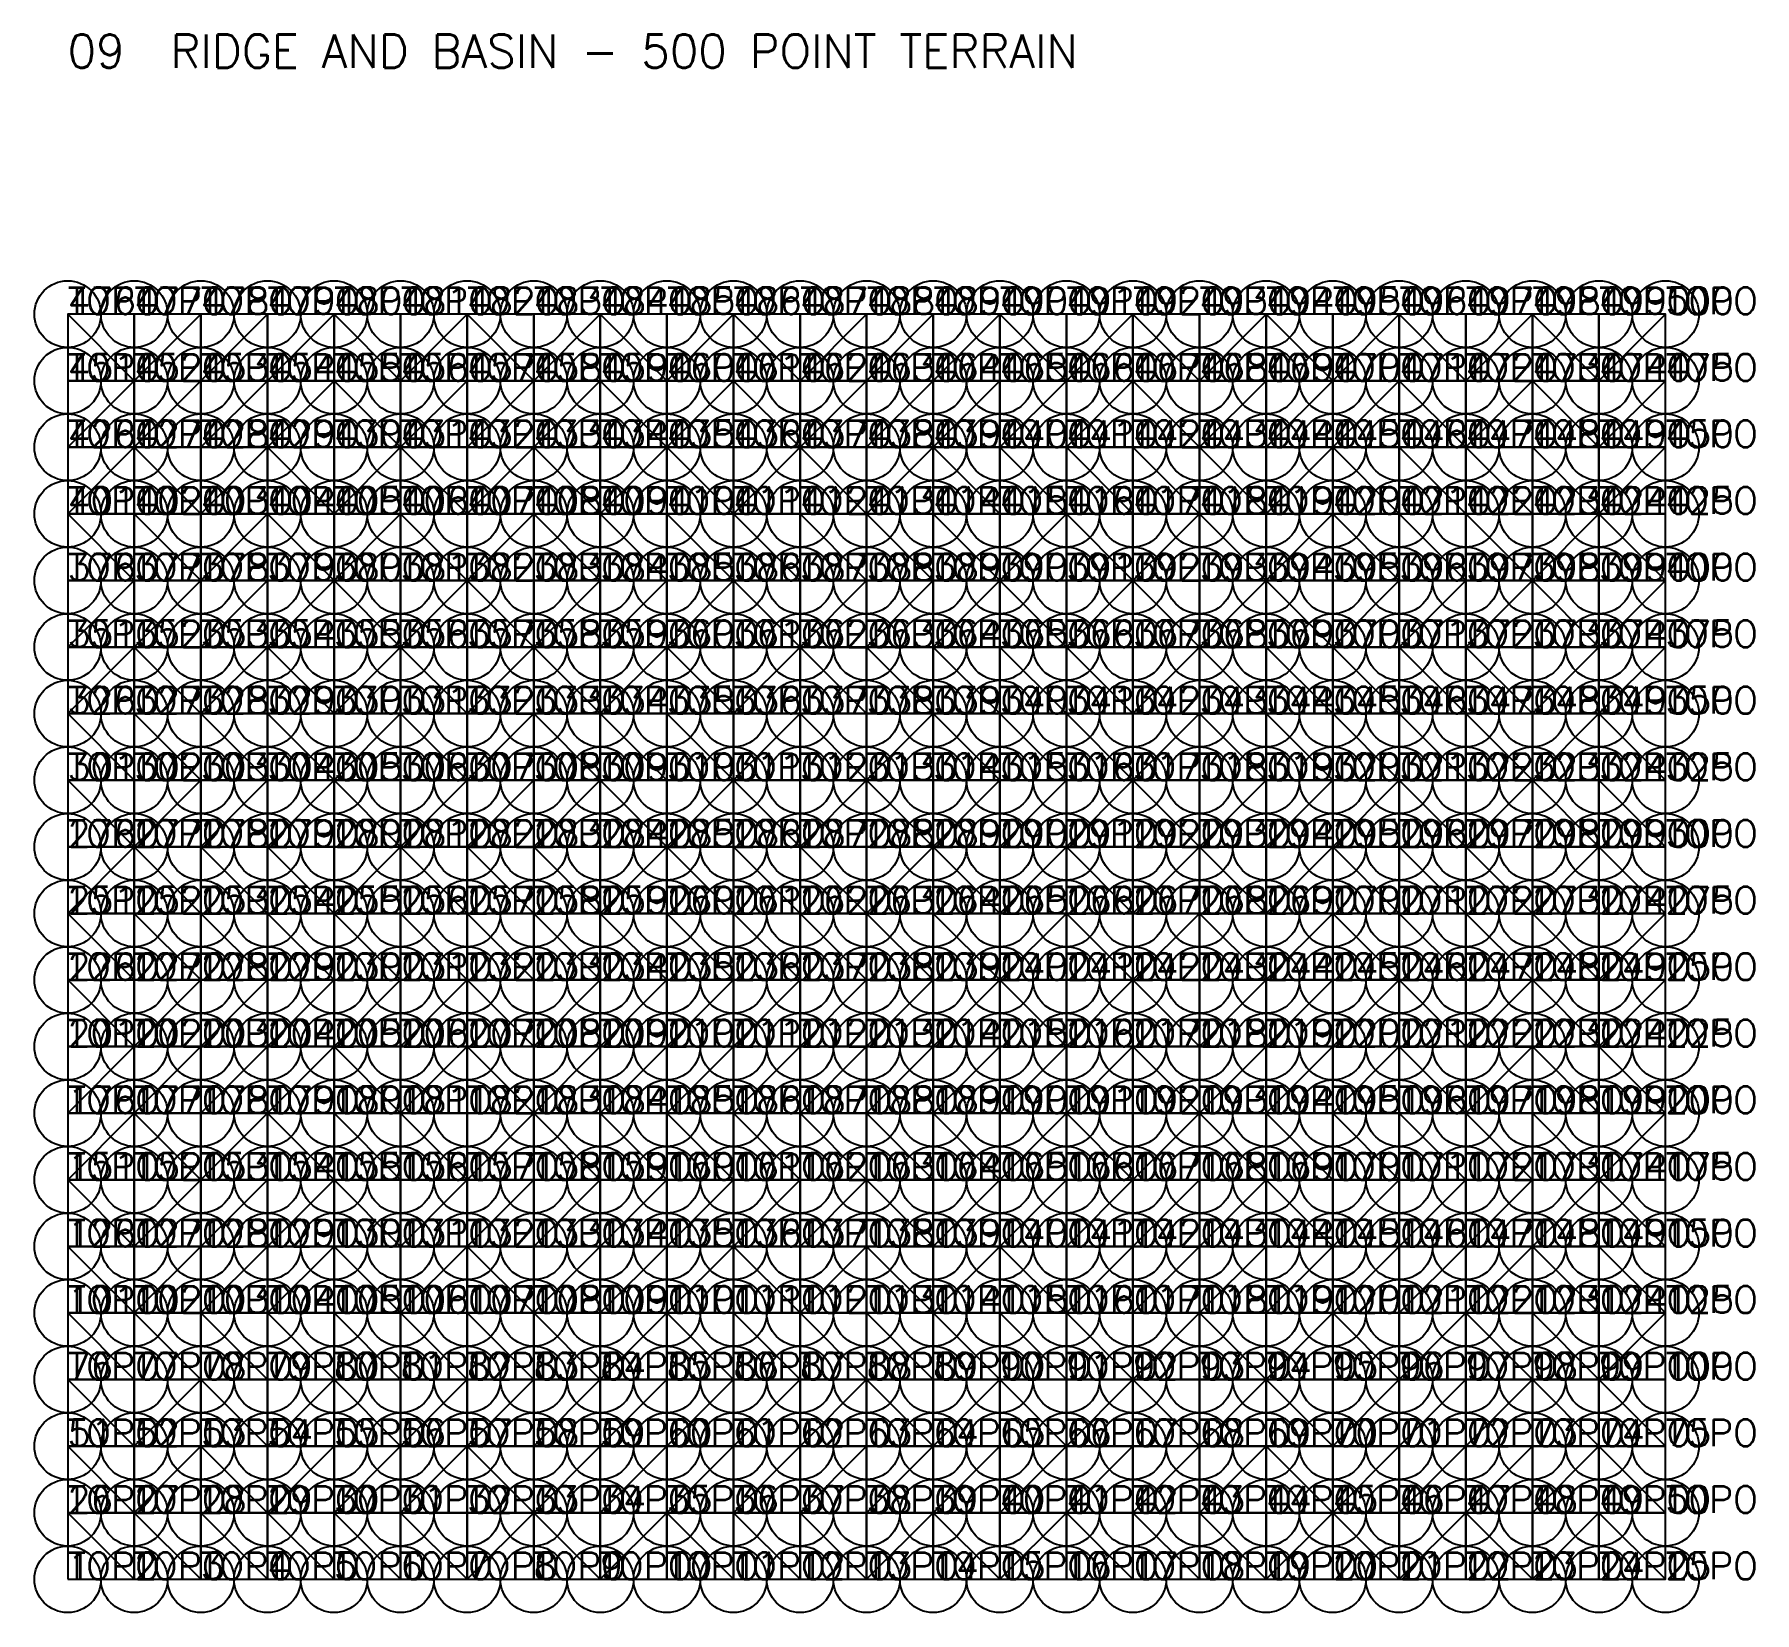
# Model space of a CAD drawing. Header units: feet. Extents: x -5 to 253, y -5 to 232.
import ezdxf

# ---------------------------------------------------------------- set-up
doc = ezdxf.new("R2010")
doc.units = ezdxf.units.FT
doc.layers.get('0').update_dxf_attribs({"linetype": 'CONTINUOUS'})
doc.layers.add('C-TOPO', color=7, linetype='Continuous')
doc.layers.add('V-NODE', color=7, linetype='Continuous')
doc.styles.get("Standard").update_dxf_attribs({"font": 'romans.shx', "height": 6.25})

msp = doc.modelspace()

# ---------------------------------------------------------------- texts
at = {"color": 7}
msp.add_text('09  RIDGE AND BASIN - 500 POINT TERRAIN', height=5, dxfattribs=at).set_placement((0, 227))

# ---------------------------------------------------------------- blocks, each defined once
blk = doc.blocks.new('GOSURVEY_POINT')
blk.add_circle((0, 0), 5)
for tag, p in [('NUMBER', (7.5, 2.5)), ('DESCRIPTION', (7.5, -2.5))]:
    blk.add_attdef(tag, p, '', height=4)

# ---------------------------------------------------------------- block references
at = {"layer": 'V-NODE'}
ref = msp.add_blockref('GOSURVEY_POINT', (0, 190, -2), dxfattribs=at)
ref.add_attrib('NUMBER', '476', (0, 190, -2), dxfattribs={"layer": '0', "height": 4})
ref.add_attrib('DESCRIPTION', 'TOPO', (0, 190, -2), dxfattribs={"layer": '0', "height": 4})
ref = msp.add_blockref('GOSURVEY_POINT', (10, 190, -3.7), dxfattribs=at)
ref.add_attrib('NUMBER', '477', (10, 190, -3.7), dxfattribs={"layer": '0', "height": 4})
ref.add_attrib('DESCRIPTION', 'TOPO', (10, 190, -3.7), dxfattribs={"layer": '0', "height": 4})
ref = msp.add_blockref('GOSURVEY_POINT', (20, 190, -3.76), dxfattribs=at)
ref.add_attrib('NUMBER', '478', (20, 190, -3.76), dxfattribs={"layer": '0', "height": 4})
ref.add_attrib('DESCRIPTION', 'TOPO', (20, 190, -3.76), dxfattribs={"layer": '0', "height": 4})
ref = msp.add_blockref('GOSURVEY_POINT', (30, 190, -2.99), dxfattribs=at)
ref.add_attrib('NUMBER', '479', (30, 190, -2.99), dxfattribs={"layer": '0', "height": 4})
ref.add_attrib('DESCRIPTION', 'TOPO', (30, 190, -2.99), dxfattribs={"layer": '0', "height": 4})
ref = msp.add_blockref('GOSURVEY_POINT', (40, 190, -2.21), dxfattribs=at)
ref.add_attrib('NUMBER', '480', (40, 190, -2.21), dxfattribs={"layer": '0', "height": 4})
ref.add_attrib('DESCRIPTION', 'TOPO', (40, 190, -2.21), dxfattribs={"layer": '0', "height": 4})
ref = msp.add_blockref('GOSURVEY_POINT', (50, 190, -1.54), dxfattribs=at)
ref.add_attrib('NUMBER', '481', (50, 190, -1.54), dxfattribs={"layer": '0', "height": 4})
ref.add_attrib('DESCRIPTION', 'TOPO', (50, 190, -1.54), dxfattribs={"layer": '0', "height": 4})
ref = msp.add_blockref('GOSURVEY_POINT', (60, 190, -0.39), dxfattribs=at)
ref.add_attrib('NUMBER', '482', (60, 190, -0.39), dxfattribs={"layer": '0', "height": 4})
ref.add_attrib('DESCRIPTION', 'TOPO', (60, 190, -0.39), dxfattribs={"layer": '0', "height": 4})
ref = msp.add_blockref('GOSURVEY_POINT', (70, 190, 1.8), dxfattribs=at)
ref.add_attrib('NUMBER', '483', (70, 190, 1.8), dxfattribs={"layer": '0', "height": 4})
ref.add_attrib('DESCRIPTION', 'TOPO', (70, 190, 1.8), dxfattribs={"layer": '0', "height": 4})
ref = msp.add_blockref('GOSURVEY_POINT', (80, 190, 4.74), dxfattribs=at)
ref.add_attrib('NUMBER', '484', (80, 190, 4.74), dxfattribs={"layer": '0', "height": 4})
ref.add_attrib('DESCRIPTION', 'TOPO', (80, 190, 4.74), dxfattribs={"layer": '0', "height": 4})
ref = msp.add_blockref('GOSURVEY_POINT', (90, 190, 7.16), dxfattribs=at)
ref.add_attrib('NUMBER', '485', (90, 190, 7.16), dxfattribs={"layer": '0', "height": 4})
ref.add_attrib('DESCRIPTION', 'TOPO', (90, 190, 7.16), dxfattribs={"layer": '0', "height": 4})
ref = msp.add_blockref('GOSURVEY_POINT', (100, 190, 7.52), dxfattribs=at)
ref.add_attrib('NUMBER', '486', (100, 190, 7.52), dxfattribs={"layer": '0', "height": 4})
ref.add_attrib('DESCRIPTION', 'TOPO', (100, 190, 7.52), dxfattribs={"layer": '0', "height": 4})
ref = msp.add_blockref('GOSURVEY_POINT', (110, 190, 5.13), dxfattribs=at)
ref.add_attrib('NUMBER', '487', (110, 190, 5.13), dxfattribs={"layer": '0', "height": 4})
ref.add_attrib('DESCRIPTION', 'TOPO', (110, 190, 5.13), dxfattribs={"layer": '0', "height": 4})
ref = msp.add_blockref('GOSURVEY_POINT', (120, 190, 0.75), dxfattribs=at)
ref.add_attrib('NUMBER', '488', (120, 190, 0.75), dxfattribs={"layer": '0', "height": 4})
ref.add_attrib('DESCRIPTION', 'TOPO', (120, 190, 0.75), dxfattribs={"layer": '0', "height": 4})
ref = msp.add_blockref('GOSURVEY_POINT', (130, 190, -3.66), dxfattribs=at)
ref.add_attrib('NUMBER', '489', (130, 190, -3.66), dxfattribs={"layer": '0', "height": 4})
ref.add_attrib('DESCRIPTION', 'TOPO', (130, 190, -3.66), dxfattribs={"layer": '0', "height": 4})
ref = msp.add_blockref('GOSURVEY_POINT', (140, 190, -6.14), dxfattribs=at)
ref.add_attrib('NUMBER', '490', (140, 190, -6.14), dxfattribs={"layer": '0', "height": 4})
ref.add_attrib('DESCRIPTION', 'TOPO', (140, 190, -6.14), dxfattribs={"layer": '0', "height": 4})
ref = msp.add_blockref('GOSURVEY_POINT', (150, 190, -5.82), dxfattribs=at)
ref.add_attrib('NUMBER', '491', (150, 190, -5.82), dxfattribs={"layer": '0', "height": 4})
ref.add_attrib('DESCRIPTION', 'TOPO', (150, 190, -5.82), dxfattribs={"layer": '0', "height": 4})
ref = msp.add_blockref('GOSURVEY_POINT', (160, 190, -3.35), dxfattribs=at)
ref.add_attrib('NUMBER', '492', (160, 190, -3.35), dxfattribs={"layer": '0', "height": 4})
ref.add_attrib('DESCRIPTION', 'TOPO', (160, 190, -3.35), dxfattribs={"layer": '0', "height": 4})
ref = msp.add_blockref('GOSURVEY_POINT', (170, 190, -0.33), dxfattribs=at)
ref.add_attrib('NUMBER', '493', (170, 190, -0.33), dxfattribs={"layer": '0', "height": 4})
ref.add_attrib('DESCRIPTION', 'TOPO', (170, 190, -0.33), dxfattribs={"layer": '0', "height": 4})
ref = msp.add_blockref('GOSURVEY_POINT', (180, 190, 1.84), dxfattribs=at)
ref.add_attrib('NUMBER', '494', (180, 190, 1.84), dxfattribs={"layer": '0', "height": 4})
ref.add_attrib('DESCRIPTION', 'TOPO', (180, 190, 1.84), dxfattribs={"layer": '0', "height": 4})
ref = msp.add_blockref('GOSURVEY_POINT', (190, 190, 2.71), dxfattribs=at)
ref.add_attrib('NUMBER', '495', (190, 190, 2.71), dxfattribs={"layer": '0', "height": 4})
ref.add_attrib('DESCRIPTION', 'TOPO', (190, 190, 2.71), dxfattribs={"layer": '0', "height": 4})
ref = msp.add_blockref('GOSURVEY_POINT', (200, 190, 2.84), dxfattribs=at)
ref.add_attrib('NUMBER', '496', (200, 190, 2.84), dxfattribs={"layer": '0', "height": 4})
ref.add_attrib('DESCRIPTION', 'TOPO', (200, 190, 2.84), dxfattribs={"layer": '0', "height": 4})
ref = msp.add_blockref('GOSURVEY_POINT', (210, 190, 2.98), dxfattribs=at)
ref.add_attrib('NUMBER', '497', (210, 190, 2.98), dxfattribs={"layer": '0', "height": 4})
ref.add_attrib('DESCRIPTION', 'TOPO', (210, 190, 2.98), dxfattribs={"layer": '0', "height": 4})
ref = msp.add_blockref('GOSURVEY_POINT', (220, 190, 3.29), dxfattribs=at)
ref.add_attrib('NUMBER', '498', (220, 190, 3.29), dxfattribs={"layer": '0', "height": 4})
ref.add_attrib('DESCRIPTION', 'TOPO', (220, 190, 3.29), dxfattribs={"layer": '0', "height": 4})
ref = msp.add_blockref('GOSURVEY_POINT', (230, 190, 3.12), dxfattribs=at)
ref.add_attrib('NUMBER', '499', (230, 190, 3.12), dxfattribs={"layer": '0', "height": 4})
ref.add_attrib('DESCRIPTION', 'TOPO', (230, 190, 3.12), dxfattribs={"layer": '0', "height": 4})
ref = msp.add_blockref('GOSURVEY_POINT', (240, 190, 1.65), dxfattribs=at)
ref.add_attrib('NUMBER', '500', (240, 190, 1.65), dxfattribs={"layer": '0', "height": 4})
ref.add_attrib('DESCRIPTION', 'TOPO', (240, 190, 1.65), dxfattribs={"layer": '0', "height": 4})
ref = msp.add_blockref('GOSURVEY_POINT', (0, 180, -1.21), dxfattribs=at)
ref.add_attrib('NUMBER', '451', (0, 180, -1.21), dxfattribs={"layer": '0', "height": 4})
ref.add_attrib('DESCRIPTION', 'TOPO', (0, 180, -1.21), dxfattribs={"layer": '0', "height": 4})
ref = msp.add_blockref('GOSURVEY_POINT', (10, 180, -3.1), dxfattribs=at)
ref.add_attrib('NUMBER', '452', (10, 180, -3.1), dxfattribs={"layer": '0', "height": 4})
ref.add_attrib('DESCRIPTION', 'TOPO', (10, 180, -3.1), dxfattribs={"layer": '0', "height": 4})
ref = msp.add_blockref('GOSURVEY_POINT', (20, 180, -3.1), dxfattribs=at)
ref.add_attrib('NUMBER', '453', (20, 180, -3.1), dxfattribs={"layer": '0', "height": 4})
ref.add_attrib('DESCRIPTION', 'TOPO', (20, 180, -3.1), dxfattribs={"layer": '0', "height": 4})
ref = msp.add_blockref('GOSURVEY_POINT', (30, 180, -1.53), dxfattribs=at)
ref.add_attrib('NUMBER', '454', (30, 180, -1.53), dxfattribs={"layer": '0', "height": 4})
ref.add_attrib('DESCRIPTION', 'TOPO', (30, 180, -1.53), dxfattribs={"layer": '0', "height": 4})
ref = msp.add_blockref('GOSURVEY_POINT', (40, 180, 0.43), dxfattribs=at)
ref.add_attrib('NUMBER', '455', (40, 180, 0.43), dxfattribs={"layer": '0', "height": 4})
ref.add_attrib('DESCRIPTION', 'TOPO', (40, 180, 0.43), dxfattribs={"layer": '0', "height": 4})
ref = msp.add_blockref('GOSURVEY_POINT', (50, 180, 1.73), dxfattribs=at)
ref.add_attrib('NUMBER', '456', (50, 180, 1.73), dxfattribs={"layer": '0', "height": 4})
ref.add_attrib('DESCRIPTION', 'TOPO', (50, 180, 1.73), dxfattribs={"layer": '0', "height": 4})
ref = msp.add_blockref('GOSURVEY_POINT', (60, 180, 2.14), dxfattribs=at)
ref.add_attrib('NUMBER', '457', (60, 180, 2.14), dxfattribs={"layer": '0', "height": 4})
ref.add_attrib('DESCRIPTION', 'TOPO', (60, 180, 2.14), dxfattribs={"layer": '0', "height": 4})
ref = msp.add_blockref('GOSURVEY_POINT', (70, 180, 2.33), dxfattribs=at)
ref.add_attrib('NUMBER', '458', (70, 180, 2.33), dxfattribs={"layer": '0', "height": 4})
ref.add_attrib('DESCRIPTION', 'TOPO', (70, 180, 2.33), dxfattribs={"layer": '0', "height": 4})
ref = msp.add_blockref('GOSURVEY_POINT', (80, 180, 3.05), dxfattribs=at)
ref.add_attrib('NUMBER', '459', (80, 180, 3.05), dxfattribs={"layer": '0', "height": 4})
ref.add_attrib('DESCRIPTION', 'TOPO', (80, 180, 3.05), dxfattribs={"layer": '0', "height": 4})
ref = msp.add_blockref('GOSURVEY_POINT', (90, 180, 4.36), dxfattribs=at)
ref.add_attrib('NUMBER', '460', (90, 180, 4.36), dxfattribs={"layer": '0', "height": 4})
ref.add_attrib('DESCRIPTION', 'TOPO', (90, 180, 4.36), dxfattribs={"layer": '0', "height": 4})
ref = msp.add_blockref('GOSURVEY_POINT', (100, 180, 5.44), dxfattribs=at)
ref.add_attrib('NUMBER', '461', (100, 180, 5.44), dxfattribs={"layer": '0', "height": 4})
ref.add_attrib('DESCRIPTION', 'TOPO', (100, 180, 5.44), dxfattribs={"layer": '0', "height": 4})
ref = msp.add_blockref('GOSURVEY_POINT', (110, 180, 5.17), dxfattribs=at)
ref.add_attrib('NUMBER', '462', (110, 180, 5.17), dxfattribs={"layer": '0', "height": 4})
ref.add_attrib('DESCRIPTION', 'TOPO', (110, 180, 5.17), dxfattribs={"layer": '0', "height": 4})
ref = msp.add_blockref('GOSURVEY_POINT', (120, 180, 3.08), dxfattribs=at)
ref.add_attrib('NUMBER', '463', (120, 180, 3.08), dxfattribs={"layer": '0', "height": 4})
ref.add_attrib('DESCRIPTION', 'TOPO', (120, 180, 3.08), dxfattribs={"layer": '0', "height": 4})
ref = msp.add_blockref('GOSURVEY_POINT', (130, 180, -0.18), dxfattribs=at)
ref.add_attrib('NUMBER', '464', (130, 180, -0.18), dxfattribs={"layer": '0', "height": 4})
ref.add_attrib('DESCRIPTION', 'TOPO', (130, 180, -0.18), dxfattribs={"layer": '0', "height": 4})
ref = msp.add_blockref('GOSURVEY_POINT', (140, 180, -3.05), dxfattribs=at)
ref.add_attrib('NUMBER', '465', (140, 180, -3.05), dxfattribs={"layer": '0', "height": 4})
ref.add_attrib('DESCRIPTION', 'TOPO', (140, 180, -3.05), dxfattribs={"layer": '0', "height": 4})
ref = msp.add_blockref('GOSURVEY_POINT', (150, 180, -4.06), dxfattribs=at)
ref.add_attrib('NUMBER', '466', (150, 180, -4.06), dxfattribs={"layer": '0', "height": 4})
ref.add_attrib('DESCRIPTION', 'TOPO', (150, 180, -4.06), dxfattribs={"layer": '0', "height": 4})
ref = msp.add_blockref('GOSURVEY_POINT', (160, 180, -2.81), dxfattribs=at)
ref.add_attrib('NUMBER', '467', (160, 180, -2.81), dxfattribs={"layer": '0', "height": 4})
ref.add_attrib('DESCRIPTION', 'TOPO', (160, 180, -2.81), dxfattribs={"layer": '0', "height": 4})
ref = msp.add_blockref('GOSURVEY_POINT', (170, 180, -0.23), dxfattribs=at)
ref.add_attrib('NUMBER', '468', (170, 180, -0.23), dxfattribs={"layer": '0', "height": 4})
ref.add_attrib('DESCRIPTION', 'TOPO', (170, 180, -0.23), dxfattribs={"layer": '0', "height": 4})
ref = msp.add_blockref('GOSURVEY_POINT', (180, 180, 2.05), dxfattribs=at)
ref.add_attrib('NUMBER', '469', (180, 180, 2.05), dxfattribs={"layer": '0', "height": 4})
ref.add_attrib('DESCRIPTION', 'TOPO', (180, 180, 2.05), dxfattribs={"layer": '0', "height": 4})
ref = msp.add_blockref('GOSURVEY_POINT', (190, 180, 2.82), dxfattribs=at)
ref.add_attrib('NUMBER', '470', (190, 180, 2.82), dxfattribs={"layer": '0', "height": 4})
ref.add_attrib('DESCRIPTION', 'TOPO', (190, 180, 2.82), dxfattribs={"layer": '0', "height": 4})
ref = msp.add_blockref('GOSURVEY_POINT', (200, 180, 2.04), dxfattribs=at)
ref.add_attrib('NUMBER', '471', (200, 180, 2.04), dxfattribs={"layer": '0', "height": 4})
ref.add_attrib('DESCRIPTION', 'TOPO', (200, 180, 2.04), dxfattribs={"layer": '0', "height": 4})
ref = msp.add_blockref('GOSURVEY_POINT', (210, 180, 0.69), dxfattribs=at)
ref.add_attrib('NUMBER', '472', (210, 180, 0.69), dxfattribs={"layer": '0', "height": 4})
ref.add_attrib('DESCRIPTION', 'TOPO', (210, 180, 0.69), dxfattribs={"layer": '0', "height": 4})
ref = msp.add_blockref('GOSURVEY_POINT', (220, 180, -0.06), dxfattribs=at)
ref.add_attrib('NUMBER', '473', (220, 180, -0.06), dxfattribs={"layer": '0', "height": 4})
ref.add_attrib('DESCRIPTION', 'TOPO', (220, 180, -0.06), dxfattribs={"layer": '0', "height": 4})
ref = msp.add_blockref('GOSURVEY_POINT', (230, 180, 0.18), dxfattribs=at)
ref.add_attrib('NUMBER', '474', (230, 180, 0.18), dxfattribs={"layer": '0', "height": 4})
ref.add_attrib('DESCRIPTION', 'TOPO', (230, 180, 0.18), dxfattribs={"layer": '0', "height": 4})
ref = msp.add_blockref('GOSURVEY_POINT', (240, 180, 0.78), dxfattribs=at)
ref.add_attrib('NUMBER', '475', (240, 180, 0.78), dxfattribs={"layer": '0', "height": 4})
ref.add_attrib('DESCRIPTION', 'TOPO', (240, 180, 0.78), dxfattribs={"layer": '0', "height": 4})
ref = msp.add_blockref('GOSURVEY_POINT', (0, 170, 0.52), dxfattribs=at)
ref.add_attrib('NUMBER', '426', (0, 170, 0.52), dxfattribs={"layer": '0', "height": 4})
ref.add_attrib('DESCRIPTION', 'TOPO', (0, 170, 0.52), dxfattribs={"layer": '0', "height": 4})
ref = msp.add_blockref('GOSURVEY_POINT', (10, 170, -0.72), dxfattribs=at)
ref.add_attrib('NUMBER', '427', (10, 170, -0.72), dxfattribs={"layer": '0', "height": 4})
ref.add_attrib('DESCRIPTION', 'TOPO', (10, 170, -0.72), dxfattribs={"layer": '0', "height": 4})
ref = msp.add_blockref('GOSURVEY_POINT', (20, 170, -1.06), dxfattribs=at)
ref.add_attrib('NUMBER', '428', (20, 170, -1.06), dxfattribs={"layer": '0', "height": 4})
ref.add_attrib('DESCRIPTION', 'TOPO', (20, 170, -1.06), dxfattribs={"layer": '0', "height": 4})
ref = msp.add_blockref('GOSURVEY_POINT', (30, 170, 0.09), dxfattribs=at)
ref.add_attrib('NUMBER', '429', (30, 170, 0.09), dxfattribs={"layer": '0', "height": 4})
ref.add_attrib('DESCRIPTION', 'TOPO', (30, 170, 0.09), dxfattribs={"layer": '0', "height": 4})
ref = msp.add_blockref('GOSURVEY_POINT', (40, 170, 2.25), dxfattribs=at)
ref.add_attrib('NUMBER', '430', (40, 170, 2.25), dxfattribs={"layer": '0', "height": 4})
ref.add_attrib('DESCRIPTION', 'TOPO', (40, 170, 2.25), dxfattribs={"layer": '0', "height": 4})
ref = msp.add_blockref('GOSURVEY_POINT', (50, 170, 4.21), dxfattribs=at)
ref.add_attrib('NUMBER', '431', (50, 170, 4.21), dxfattribs={"layer": '0', "height": 4})
ref.add_attrib('DESCRIPTION', 'TOPO', (50, 170, 4.21), dxfattribs={"layer": '0', "height": 4})
ref = msp.add_blockref('GOSURVEY_POINT', (60, 170, 4.99), dxfattribs=at)
ref.add_attrib('NUMBER', '432', (60, 170, 4.99), dxfattribs={"layer": '0', "height": 4})
ref.add_attrib('DESCRIPTION', 'TOPO', (60, 170, 4.99), dxfattribs={"layer": '0', "height": 4})
ref = msp.add_blockref('GOSURVEY_POINT', (70, 170, 4.5), dxfattribs=at)
ref.add_attrib('NUMBER', '433', (70, 170, 4.5), dxfattribs={"layer": '0', "height": 4})
ref.add_attrib('DESCRIPTION', 'TOPO', (70, 170, 4.5), dxfattribs={"layer": '0', "height": 4})
ref = msp.add_blockref('GOSURVEY_POINT', (80, 170, 3.52), dxfattribs=at)
ref.add_attrib('NUMBER', '434', (80, 170, 3.52), dxfattribs={"layer": '0', "height": 4})
ref.add_attrib('DESCRIPTION', 'TOPO', (80, 170, 3.52), dxfattribs={"layer": '0', "height": 4})
ref = msp.add_blockref('GOSURVEY_POINT', (90, 170, 3.03), dxfattribs=at)
ref.add_attrib('NUMBER', '435', (90, 170, 3.03), dxfattribs={"layer": '0', "height": 4})
ref.add_attrib('DESCRIPTION', 'TOPO', (90, 170, 3.03), dxfattribs={"layer": '0', "height": 4})
ref = msp.add_blockref('GOSURVEY_POINT', (100, 170, 3.44), dxfattribs=at)
ref.add_attrib('NUMBER', '436', (100, 170, 3.44), dxfattribs={"layer": '0', "height": 4})
ref.add_attrib('DESCRIPTION', 'TOPO', (100, 170, 3.44), dxfattribs={"layer": '0', "height": 4})
ref = msp.add_blockref('GOSURVEY_POINT', (110, 170, 4.3), dxfattribs=at)
ref.add_attrib('NUMBER', '437', (110, 170, 4.3), dxfattribs={"layer": '0', "height": 4})
ref.add_attrib('DESCRIPTION', 'TOPO', (110, 170, 4.3), dxfattribs={"layer": '0', "height": 4})
ref = msp.add_blockref('GOSURVEY_POINT', (120, 170, 4.61), dxfattribs=at)
ref.add_attrib('NUMBER', '438', (120, 170, 4.61), dxfattribs={"layer": '0', "height": 4})
ref.add_attrib('DESCRIPTION', 'TOPO', (120, 170, 4.61), dxfattribs={"layer": '0', "height": 4})
ref = msp.add_blockref('GOSURVEY_POINT', (130, 170, 3.68), dxfattribs=at)
ref.add_attrib('NUMBER', '439', (130, 170, 3.68), dxfattribs={"layer": '0', "height": 4})
ref.add_attrib('DESCRIPTION', 'TOPO', (130, 170, 3.68), dxfattribs={"layer": '0', "height": 4})
ref = msp.add_blockref('GOSURVEY_POINT', (140, 170, 1.71), dxfattribs=at)
ref.add_attrib('NUMBER', '440', (140, 170, 1.71), dxfattribs={"layer": '0', "height": 4})
ref.add_attrib('DESCRIPTION', 'TOPO', (140, 170, 1.71), dxfattribs={"layer": '0', "height": 4})
ref = msp.add_blockref('GOSURVEY_POINT', (150, 170, -0.27), dxfattribs=at)
ref.add_attrib('NUMBER', '441', (150, 170, -0.27), dxfattribs={"layer": '0', "height": 4})
ref.add_attrib('DESCRIPTION', 'TOPO', (150, 170, -0.27), dxfattribs={"layer": '0', "height": 4})
ref = msp.add_blockref('GOSURVEY_POINT', (160, 170, -1.12), dxfattribs=at)
ref.add_attrib('NUMBER', '442', (160, 170, -1.12), dxfattribs={"layer": '0', "height": 4})
ref.add_attrib('DESCRIPTION', 'TOPO', (160, 170, -1.12), dxfattribs={"layer": '0', "height": 4})
ref = msp.add_blockref('GOSURVEY_POINT', (170, 170, -0.53), dxfattribs=at)
ref.add_attrib('NUMBER', '443', (170, 170, -0.53), dxfattribs={"layer": '0', "height": 4})
ref.add_attrib('DESCRIPTION', 'TOPO', (170, 170, -0.53), dxfattribs={"layer": '0', "height": 4})
ref = msp.add_blockref('GOSURVEY_POINT', (180, 170, 0.75), dxfattribs=at)
ref.add_attrib('NUMBER', '444', (180, 170, 0.75), dxfattribs={"layer": '0', "height": 4})
ref.add_attrib('DESCRIPTION', 'TOPO', (180, 170, 0.75), dxfattribs={"layer": '0', "height": 4})
ref = msp.add_blockref('GOSURVEY_POINT', (190, 170, 1.46), dxfattribs=at)
ref.add_attrib('NUMBER', '445', (190, 170, 1.46), dxfattribs={"layer": '0', "height": 4})
ref.add_attrib('DESCRIPTION', 'TOPO', (190, 170, 1.46), dxfattribs={"layer": '0', "height": 4})
ref = msp.add_blockref('GOSURVEY_POINT', (200, 170, 0.81), dxfattribs=at)
ref.add_attrib('NUMBER', '446', (200, 170, 0.81), dxfattribs={"layer": '0', "height": 4})
ref.add_attrib('DESCRIPTION', 'TOPO', (200, 170, 0.81), dxfattribs={"layer": '0', "height": 4})
ref = msp.add_blockref('GOSURVEY_POINT', (210, 170, -0.86), dxfattribs=at)
ref.add_attrib('NUMBER', '447', (210, 170, -0.86), dxfattribs={"layer": '0', "height": 4})
ref.add_attrib('DESCRIPTION', 'TOPO', (210, 170, -0.86), dxfattribs={"layer": '0', "height": 4})
ref = msp.add_blockref('GOSURVEY_POINT', (220, 170, -2.3), dxfattribs=at)
ref.add_attrib('NUMBER', '448', (220, 170, -2.3), dxfattribs={"layer": '0', "height": 4})
ref.add_attrib('DESCRIPTION', 'TOPO', (220, 170, -2.3), dxfattribs={"layer": '0', "height": 4})
ref = msp.add_blockref('GOSURVEY_POINT', (230, 170, -2.34), dxfattribs=at)
ref.add_attrib('NUMBER', '449', (230, 170, -2.34), dxfattribs={"layer": '0', "height": 4})
ref.add_attrib('DESCRIPTION', 'TOPO', (230, 170, -2.34), dxfattribs={"layer": '0', "height": 4})
ref = msp.add_blockref('GOSURVEY_POINT', (240, 170, -0.77), dxfattribs=at)
ref.add_attrib('NUMBER', '450', (240, 170, -0.77), dxfattribs={"layer": '0', "height": 4})
ref.add_attrib('DESCRIPTION', 'TOPO', (240, 170, -0.77), dxfattribs={"layer": '0', "height": 4})
ref = msp.add_blockref('GOSURVEY_POINT', (0, 160, 1.86), dxfattribs=at)
ref.add_attrib('NUMBER', '401', (0, 160, 1.86), dxfattribs={"layer": '0', "height": 4})
ref.add_attrib('DESCRIPTION', 'TOPO', (0, 160, 1.86), dxfattribs={"layer": '0', "height": 4})
ref = msp.add_blockref('GOSURVEY_POINT', (10, 160, 2.52), dxfattribs=at)
ref.add_attrib('NUMBER', '402', (10, 160, 2.52), dxfattribs={"layer": '0', "height": 4})
ref.add_attrib('DESCRIPTION', 'TOPO', (10, 160, 2.52), dxfattribs={"layer": '0', "height": 4})
ref = msp.add_blockref('GOSURVEY_POINT', (20, 160, 2.4), dxfattribs=at)
ref.add_attrib('NUMBER', '403', (20, 160, 2.4), dxfattribs={"layer": '0', "height": 4})
ref.add_attrib('DESCRIPTION', 'TOPO', (20, 160, 2.4), dxfattribs={"layer": '0', "height": 4})
ref = msp.add_blockref('GOSURVEY_POINT', (30, 160, 2.59), dxfattribs=at)
ref.add_attrib('NUMBER', '404', (30, 160, 2.59), dxfattribs={"layer": '0', "height": 4})
ref.add_attrib('DESCRIPTION', 'TOPO', (30, 160, 2.59), dxfattribs={"layer": '0', "height": 4})
ref = msp.add_blockref('GOSURVEY_POINT', (40, 160, 3.76), dxfattribs=at)
ref.add_attrib('NUMBER', '405', (40, 160, 3.76), dxfattribs={"layer": '0', "height": 4})
ref.add_attrib('DESCRIPTION', 'TOPO', (40, 160, 3.76), dxfattribs={"layer": '0', "height": 4})
ref = msp.add_blockref('GOSURVEY_POINT', (50, 160, 5.63), dxfattribs=at)
ref.add_attrib('NUMBER', '406', (50, 160, 5.63), dxfattribs={"layer": '0', "height": 4})
ref.add_attrib('DESCRIPTION', 'TOPO', (50, 160, 5.63), dxfattribs={"layer": '0', "height": 4})
ref = msp.add_blockref('GOSURVEY_POINT', (60, 160, 7.21), dxfattribs=at)
ref.add_attrib('NUMBER', '407', (60, 160, 7.21), dxfattribs={"layer": '0', "height": 4})
ref.add_attrib('DESCRIPTION', 'TOPO', (60, 160, 7.21), dxfattribs={"layer": '0', "height": 4})
ref = msp.add_blockref('GOSURVEY_POINT', (70, 160, 7.53), dxfattribs=at)
ref.add_attrib('NUMBER', '408', (70, 160, 7.53), dxfattribs={"layer": '0', "height": 4})
ref.add_attrib('DESCRIPTION', 'TOPO', (70, 160, 7.53), dxfattribs={"layer": '0', "height": 4})
ref = msp.add_blockref('GOSURVEY_POINT', (80, 160, 6.44), dxfattribs=at)
ref.add_attrib('NUMBER', '409', (80, 160, 6.44), dxfattribs={"layer": '0', "height": 4})
ref.add_attrib('DESCRIPTION', 'TOPO', (80, 160, 6.44), dxfattribs={"layer": '0', "height": 4})
ref = msp.add_blockref('GOSURVEY_POINT', (90, 160, 4.73), dxfattribs=at)
ref.add_attrib('NUMBER', '410', (90, 160, 4.73), dxfattribs={"layer": '0', "height": 4})
ref.add_attrib('DESCRIPTION', 'TOPO', (90, 160, 4.73), dxfattribs={"layer": '0', "height": 4})
ref = msp.add_blockref('GOSURVEY_POINT', (100, 160, 3.63), dxfattribs=at)
ref.add_attrib('NUMBER', '411', (100, 160, 3.63), dxfattribs={"layer": '0', "height": 4})
ref.add_attrib('DESCRIPTION', 'TOPO', (100, 160, 3.63), dxfattribs={"layer": '0', "height": 4})
ref = msp.add_blockref('GOSURVEY_POINT', (110, 160, 3.92), dxfattribs=at)
ref.add_attrib('NUMBER', '412', (110, 160, 3.92), dxfattribs={"layer": '0', "height": 4})
ref.add_attrib('DESCRIPTION', 'TOPO', (110, 160, 3.92), dxfattribs={"layer": '0', "height": 4})
ref = msp.add_blockref('GOSURVEY_POINT', (120, 160, 5.28), dxfattribs=at)
ref.add_attrib('NUMBER', '413', (120, 160, 5.28), dxfattribs={"layer": '0', "height": 4})
ref.add_attrib('DESCRIPTION', 'TOPO', (120, 160, 5.28), dxfattribs={"layer": '0', "height": 4})
ref = msp.add_blockref('GOSURVEY_POINT', (130, 160, 6.49), dxfattribs=at)
ref.add_attrib('NUMBER', '414', (130, 160, 6.49), dxfattribs={"layer": '0', "height": 4})
ref.add_attrib('DESCRIPTION', 'TOPO', (130, 160, 6.49), dxfattribs={"layer": '0', "height": 4})
ref = msp.add_blockref('GOSURVEY_POINT', (140, 160, 6.33), dxfattribs=at)
ref.add_attrib('NUMBER', '415', (140, 160, 6.33), dxfattribs={"layer": '0', "height": 4})
ref.add_attrib('DESCRIPTION', 'TOPO', (140, 160, 6.33), dxfattribs={"layer": '0', "height": 4})
ref = msp.add_blockref('GOSURVEY_POINT', (150, 160, 4.55), dxfattribs=at)
ref.add_attrib('NUMBER', '416', (150, 160, 4.55), dxfattribs={"layer": '0', "height": 4})
ref.add_attrib('DESCRIPTION', 'TOPO', (150, 160, 4.55), dxfattribs={"layer": '0', "height": 4})
ref = msp.add_blockref('GOSURVEY_POINT', (160, 160, 1.98), dxfattribs=at)
ref.add_attrib('NUMBER', '417', (160, 160, 1.98), dxfattribs={"layer": '0', "height": 4})
ref.add_attrib('DESCRIPTION', 'TOPO', (160, 160, 1.98), dxfattribs={"layer": '0', "height": 4})
ref = msp.add_blockref('GOSURVEY_POINT', (170, 160, -0.14), dxfattribs=at)
ref.add_attrib('NUMBER', '418', (170, 160, -0.14), dxfattribs={"layer": '0', "height": 4})
ref.add_attrib('DESCRIPTION', 'TOPO', (170, 160, -0.14), dxfattribs={"layer": '0', "height": 4})
ref = msp.add_blockref('GOSURVEY_POINT', (180, 160, -1.13), dxfattribs=at)
ref.add_attrib('NUMBER', '419', (180, 160, -1.13), dxfattribs={"layer": '0', "height": 4})
ref.add_attrib('DESCRIPTION', 'TOPO', (180, 160, -1.13), dxfattribs={"layer": '0', "height": 4})
ref = msp.add_blockref('GOSURVEY_POINT', (190, 160, -1.3), dxfattribs=at)
ref.add_attrib('NUMBER', '420', (190, 160, -1.3), dxfattribs={"layer": '0', "height": 4})
ref.add_attrib('DESCRIPTION', 'TOPO', (190, 160, -1.3), dxfattribs={"layer": '0', "height": 4})
ref = msp.add_blockref('GOSURVEY_POINT', (200, 160, -1.49), dxfattribs=at)
ref.add_attrib('NUMBER', '421', (200, 160, -1.49), dxfattribs={"layer": '0', "height": 4})
ref.add_attrib('DESCRIPTION', 'TOPO', (200, 160, -1.49), dxfattribs={"layer": '0', "height": 4})
ref = msp.add_blockref('GOSURVEY_POINT', (210, 160, -2.24), dxfattribs=at)
ref.add_attrib('NUMBER', '422', (210, 160, -2.24), dxfattribs={"layer": '0', "height": 4})
ref.add_attrib('DESCRIPTION', 'TOPO', (210, 160, -2.24), dxfattribs={"layer": '0', "height": 4})
ref = msp.add_blockref('GOSURVEY_POINT', (220, 160, -3.18), dxfattribs=at)
ref.add_attrib('NUMBER', '423', (220, 160, -3.18), dxfattribs={"layer": '0', "height": 4})
ref.add_attrib('DESCRIPTION', 'TOPO', (220, 160, -3.18), dxfattribs={"layer": '0', "height": 4})
ref = msp.add_blockref('GOSURVEY_POINT', (230, 160, -3.27), dxfattribs=at)
ref.add_attrib('NUMBER', '424', (230, 160, -3.27), dxfattribs={"layer": '0', "height": 4})
ref.add_attrib('DESCRIPTION', 'TOPO', (230, 160, -3.27), dxfattribs={"layer": '0', "height": 4})
ref = msp.add_blockref('GOSURVEY_POINT', (240, 160, -1.69), dxfattribs=at)
ref.add_attrib('NUMBER', '425', (240, 160, -1.69), dxfattribs={"layer": '0', "height": 4})
ref.add_attrib('DESCRIPTION', 'TOPO', (240, 160, -1.69), dxfattribs={"layer": '0', "height": 4})
ref = msp.add_blockref('GOSURVEY_POINT', (0, 150, 1.79), dxfattribs=at)
ref.add_attrib('NUMBER', '376', (0, 150, 1.79), dxfattribs={"layer": '0', "height": 4})
ref.add_attrib('DESCRIPTION', 'TOPO', (0, 150, 1.79), dxfattribs={"layer": '0', "height": 4})
ref = msp.add_blockref('GOSURVEY_POINT', (10, 150, 5), dxfattribs=at)
ref.add_attrib('NUMBER', '377', (10, 150, 5), dxfattribs={"layer": '0', "height": 4})
ref.add_attrib('DESCRIPTION', 'TOPO', (10, 150, 5), dxfattribs={"layer": '0', "height": 4})
ref = msp.add_blockref('GOSURVEY_POINT', (20, 150, 6.17), dxfattribs=at)
ref.add_attrib('NUMBER', '378', (20, 150, 6.17), dxfattribs={"layer": '0', "height": 4})
ref.add_attrib('DESCRIPTION', 'TOPO', (20, 150, 6.17), dxfattribs={"layer": '0', "height": 4})
ref = msp.add_blockref('GOSURVEY_POINT', (30, 150, 5.95), dxfattribs=at)
ref.add_attrib('NUMBER', '379', (30, 150, 5.95), dxfattribs={"layer": '0', "height": 4})
ref.add_attrib('DESCRIPTION', 'TOPO', (30, 150, 5.95), dxfattribs={"layer": '0', "height": 4})
ref = msp.add_blockref('GOSURVEY_POINT', (40, 150, 5.77), dxfattribs=at)
ref.add_attrib('NUMBER', '380', (40, 150, 5.77), dxfattribs={"layer": '0', "height": 4})
ref.add_attrib('DESCRIPTION', 'TOPO', (40, 150, 5.77), dxfattribs={"layer": '0', "height": 4})
ref = msp.add_blockref('GOSURVEY_POINT', (50, 150, 6.72), dxfattribs=at)
ref.add_attrib('NUMBER', '381', (50, 150, 6.72), dxfattribs={"layer": '0', "height": 4})
ref.add_attrib('DESCRIPTION', 'TOPO', (50, 150, 6.72), dxfattribs={"layer": '0', "height": 4})
ref = msp.add_blockref('GOSURVEY_POINT', (60, 150, 8.72), dxfattribs=at)
ref.add_attrib('NUMBER', '382', (60, 150, 8.72), dxfattribs={"layer": '0', "height": 4})
ref.add_attrib('DESCRIPTION', 'TOPO', (60, 150, 8.72), dxfattribs={"layer": '0', "height": 4})
ref = msp.add_blockref('GOSURVEY_POINT', (70, 150, 10.6), dxfattribs=at)
ref.add_attrib('NUMBER', '383', (70, 150, 10.6), dxfattribs={"layer": '0', "height": 4})
ref.add_attrib('DESCRIPTION', 'TOPO', (70, 150, 10.6), dxfattribs={"layer": '0', "height": 4})
ref = msp.add_blockref('GOSURVEY_POINT', (80, 150, 11), dxfattribs=at)
ref.add_attrib('NUMBER', '384', (80, 150, 11), dxfattribs={"layer": '0', "height": 4})
ref.add_attrib('DESCRIPTION', 'TOPO', (80, 150, 11), dxfattribs={"layer": '0', "height": 4})
ref = msp.add_blockref('GOSURVEY_POINT', (90, 150, 9.53), dxfattribs=at)
ref.add_attrib('NUMBER', '385', (90, 150, 9.53), dxfattribs={"layer": '0', "height": 4})
ref.add_attrib('DESCRIPTION', 'TOPO', (90, 150, 9.53), dxfattribs={"layer": '0', "height": 4})
ref = msp.add_blockref('GOSURVEY_POINT', (100, 150, 7.18), dxfattribs=at)
ref.add_attrib('NUMBER', '386', (100, 150, 7.18), dxfattribs={"layer": '0', "height": 4})
ref.add_attrib('DESCRIPTION', 'TOPO', (100, 150, 7.18), dxfattribs={"layer": '0', "height": 4})
ref = msp.add_blockref('GOSURVEY_POINT', (110, 150, 5.66), dxfattribs=at)
ref.add_attrib('NUMBER', '387', (110, 150, 5.66), dxfattribs={"layer": '0', "height": 4})
ref.add_attrib('DESCRIPTION', 'TOPO', (110, 150, 5.66), dxfattribs={"layer": '0', "height": 4})
ref = msp.add_blockref('GOSURVEY_POINT', (120, 150, 6.03), dxfattribs=at)
ref.add_attrib('NUMBER', '388', (120, 150, 6.03), dxfattribs={"layer": '0', "height": 4})
ref.add_attrib('DESCRIPTION', 'TOPO', (120, 150, 6.03), dxfattribs={"layer": '0', "height": 4})
ref = msp.add_blockref('GOSURVEY_POINT', (130, 150, 7.76), dxfattribs=at)
ref.add_attrib('NUMBER', '389', (130, 150, 7.76), dxfattribs={"layer": '0', "height": 4})
ref.add_attrib('DESCRIPTION', 'TOPO', (130, 150, 7.76), dxfattribs={"layer": '0', "height": 4})
ref = msp.add_blockref('GOSURVEY_POINT', (140, 150, 9.13), dxfattribs=at)
ref.add_attrib('NUMBER', '390', (140, 150, 9.13), dxfattribs={"layer": '0', "height": 4})
ref.add_attrib('DESCRIPTION', 'TOPO', (140, 150, 9.13), dxfattribs={"layer": '0', "height": 4})
ref = msp.add_blockref('GOSURVEY_POINT', (150, 150, 8.52), dxfattribs=at)
ref.add_attrib('NUMBER', '391', (150, 150, 8.52), dxfattribs={"layer": '0', "height": 4})
ref.add_attrib('DESCRIPTION', 'TOPO', (150, 150, 8.52), dxfattribs={"layer": '0', "height": 4})
ref = msp.add_blockref('GOSURVEY_POINT', (160, 150, 5.59), dxfattribs=at)
ref.add_attrib('NUMBER', '392', (160, 150, 5.59), dxfattribs={"layer": '0', "height": 4})
ref.add_attrib('DESCRIPTION', 'TOPO', (160, 150, 5.59), dxfattribs={"layer": '0', "height": 4})
ref = msp.add_blockref('GOSURVEY_POINT', (170, 150, 1.45), dxfattribs=at)
ref.add_attrib('NUMBER', '393', (170, 150, 1.45), dxfattribs={"layer": '0', "height": 4})
ref.add_attrib('DESCRIPTION', 'TOPO', (170, 150, 1.45), dxfattribs={"layer": '0', "height": 4})
ref = msp.add_blockref('GOSURVEY_POINT', (180, 150, -2.2), dxfattribs=at)
ref.add_attrib('NUMBER', '394', (180, 150, -2.2), dxfattribs={"layer": '0', "height": 4})
ref.add_attrib('DESCRIPTION', 'TOPO', (180, 150, -2.2), dxfattribs={"layer": '0', "height": 4})
ref = msp.add_blockref('GOSURVEY_POINT', (190, 150, -4.2), dxfattribs=at)
ref.add_attrib('NUMBER', '395', (190, 150, -4.2), dxfattribs={"layer": '0', "height": 4})
ref.add_attrib('DESCRIPTION', 'TOPO', (190, 150, -4.2), dxfattribs={"layer": '0', "height": 4})
ref = msp.add_blockref('GOSURVEY_POINT', (200, 150, -4.56), dxfattribs=at)
ref.add_attrib('NUMBER', '396', (200, 150, -4.56), dxfattribs={"layer": '0', "height": 4})
ref.add_attrib('DESCRIPTION', 'TOPO', (200, 150, -4.56), dxfattribs={"layer": '0', "height": 4})
ref = msp.add_blockref('GOSURVEY_POINT', (210, 150, -4.07), dxfattribs=at)
ref.add_attrib('NUMBER', '397', (210, 150, -4.07), dxfattribs={"layer": '0', "height": 4})
ref.add_attrib('DESCRIPTION', 'TOPO', (210, 150, -4.07), dxfattribs={"layer": '0', "height": 4})
ref = msp.add_blockref('GOSURVEY_POINT', (220, 150, -3.43), dxfattribs=at)
ref.add_attrib('NUMBER', '398', (220, 150, -3.43), dxfattribs={"layer": '0', "height": 4})
ref.add_attrib('DESCRIPTION', 'TOPO', (220, 150, -3.43), dxfattribs={"layer": '0', "height": 4})
ref = msp.add_blockref('GOSURVEY_POINT', (230, 150, -2.65), dxfattribs=at)
ref.add_attrib('NUMBER', '399', (230, 150, -2.65), dxfattribs={"layer": '0', "height": 4})
ref.add_attrib('DESCRIPTION', 'TOPO', (230, 150, -2.65), dxfattribs={"layer": '0', "height": 4})
ref = msp.add_blockref('GOSURVEY_POINT', (240, 150, -1.17), dxfattribs=at)
ref.add_attrib('NUMBER', '400', (240, 150, -1.17), dxfattribs={"layer": '0', "height": 4})
ref.add_attrib('DESCRIPTION', 'TOPO', (240, 150, -1.17), dxfattribs={"layer": '0', "height": 4})
ref = msp.add_blockref('GOSURVEY_POINT', (0, 140, 0.38), dxfattribs=at)
ref.add_attrib('NUMBER', '351', (0, 140, 0.38), dxfattribs={"layer": '0', "height": 4})
ref.add_attrib('DESCRIPTION', 'TOPO', (0, 140, 0.38), dxfattribs={"layer": '0', "height": 4})
ref = msp.add_blockref('GOSURVEY_POINT', (10, 140, 5.46), dxfattribs=at)
ref.add_attrib('NUMBER', '352', (10, 140, 5.46), dxfattribs={"layer": '0', "height": 4})
ref.add_attrib('DESCRIPTION', 'TOPO', (10, 140, 5.46), dxfattribs={"layer": '0', "height": 4})
ref = msp.add_blockref('GOSURVEY_POINT', (20, 140, 8.51), dxfattribs=at)
ref.add_attrib('NUMBER', '353', (20, 140, 8.51), dxfattribs={"layer": '0', "height": 4})
ref.add_attrib('DESCRIPTION', 'TOPO', (20, 140, 8.51), dxfattribs={"layer": '0', "height": 4})
ref = msp.add_blockref('GOSURVEY_POINT', (30, 140, 9.08), dxfattribs=at)
ref.add_attrib('NUMBER', '354', (30, 140, 9.08), dxfattribs={"layer": '0', "height": 4})
ref.add_attrib('DESCRIPTION', 'TOPO', (30, 140, 9.08), dxfattribs={"layer": '0', "height": 4})
ref = msp.add_blockref('GOSURVEY_POINT', (40, 140, 8.41), dxfattribs=at)
ref.add_attrib('NUMBER', '355', (40, 140, 8.41), dxfattribs={"layer": '0', "height": 4})
ref.add_attrib('DESCRIPTION', 'TOPO', (40, 140, 8.41), dxfattribs={"layer": '0', "height": 4})
ref = msp.add_blockref('GOSURVEY_POINT', (50, 140, 8.44), dxfattribs=at)
ref.add_attrib('NUMBER', '356', (50, 140, 8.44), dxfattribs={"layer": '0', "height": 4})
ref.add_attrib('DESCRIPTION', 'TOPO', (50, 140, 8.44), dxfattribs={"layer": '0', "height": 4})
ref = msp.add_blockref('GOSURVEY_POINT', (60, 140, 10.33), dxfattribs=at)
ref.add_attrib('NUMBER', '357', (60, 140, 10.33), dxfattribs={"layer": '0', "height": 4})
ref.add_attrib('DESCRIPTION', 'TOPO', (60, 140, 10.33), dxfattribs={"layer": '0', "height": 4})
ref = msp.add_blockref('GOSURVEY_POINT', (70, 140, 13.51), dxfattribs=at)
ref.add_attrib('NUMBER', '358', (70, 140, 13.51), dxfattribs={"layer": '0', "height": 4})
ref.add_attrib('DESCRIPTION', 'TOPO', (70, 140, 13.51), dxfattribs={"layer": '0', "height": 4})
ref = msp.add_blockref('GOSURVEY_POINT', (80, 140, 16.03), dxfattribs=at)
ref.add_attrib('NUMBER', '359', (80, 140, 16.03), dxfattribs={"layer": '0', "height": 4})
ref.add_attrib('DESCRIPTION', 'TOPO', (80, 140, 16.03), dxfattribs={"layer": '0', "height": 4})
ref = msp.add_blockref('GOSURVEY_POINT', (90, 140, 16.07), dxfattribs=at)
ref.add_attrib('NUMBER', '360', (90, 140, 16.07), dxfattribs={"layer": '0', "height": 4})
ref.add_attrib('DESCRIPTION', 'TOPO', (90, 140, 16.07), dxfattribs={"layer": '0', "height": 4})
ref = msp.add_blockref('GOSURVEY_POINT', (100, 140, 13.51), dxfattribs=at)
ref.add_attrib('NUMBER', '361', (100, 140, 13.51), dxfattribs={"layer": '0', "height": 4})
ref.add_attrib('DESCRIPTION', 'TOPO', (100, 140, 13.51), dxfattribs={"layer": '0', "height": 4})
ref = msp.add_blockref('GOSURVEY_POINT', (110, 140, 10.06), dxfattribs=at)
ref.add_attrib('NUMBER', '362', (110, 140, 10.06), dxfattribs={"layer": '0', "height": 4})
ref.add_attrib('DESCRIPTION', 'TOPO', (110, 140, 10.06), dxfattribs={"layer": '0', "height": 4})
ref = msp.add_blockref('GOSURVEY_POINT', (120, 140, 7.95), dxfattribs=at)
ref.add_attrib('NUMBER', '363', (120, 140, 7.95), dxfattribs={"layer": '0', "height": 4})
ref.add_attrib('DESCRIPTION', 'TOPO', (120, 140, 7.95), dxfattribs={"layer": '0', "height": 4})
ref = msp.add_blockref('GOSURVEY_POINT', (130, 140, 8.11), dxfattribs=at)
ref.add_attrib('NUMBER', '364', (130, 140, 8.11), dxfattribs={"layer": '0', "height": 4})
ref.add_attrib('DESCRIPTION', 'TOPO', (130, 140, 8.11), dxfattribs={"layer": '0', "height": 4})
ref = msp.add_blockref('GOSURVEY_POINT', (140, 140, 9.52), dxfattribs=at)
ref.add_attrib('NUMBER', '365', (140, 140, 9.52), dxfattribs={"layer": '0', "height": 4})
ref.add_attrib('DESCRIPTION', 'TOPO', (140, 140, 9.52), dxfattribs={"layer": '0', "height": 4})
ref = msp.add_blockref('GOSURVEY_POINT', (150, 140, 10.06), dxfattribs=at)
ref.add_attrib('NUMBER', '366', (150, 140, 10.06), dxfattribs={"layer": '0', "height": 4})
ref.add_attrib('DESCRIPTION', 'TOPO', (150, 140, 10.06), dxfattribs={"layer": '0', "height": 4})
ref = msp.add_blockref('GOSURVEY_POINT', (160, 140, 8.12), dxfattribs=at)
ref.add_attrib('NUMBER', '367', (160, 140, 8.12), dxfattribs={"layer": '0', "height": 4})
ref.add_attrib('DESCRIPTION', 'TOPO', (160, 140, 8.12), dxfattribs={"layer": '0', "height": 4})
ref = msp.add_blockref('GOSURVEY_POINT', (170, 140, 3.7), dxfattribs=at)
ref.add_attrib('NUMBER', '368', (170, 140, 3.7), dxfattribs={"layer": '0', "height": 4})
ref.add_attrib('DESCRIPTION', 'TOPO', (170, 140, 3.7), dxfattribs={"layer": '0', "height": 4})
ref = msp.add_blockref('GOSURVEY_POINT', (180, 140, -1.58), dxfattribs=at)
ref.add_attrib('NUMBER', '369', (180, 140, -1.58), dxfattribs={"layer": '0', "height": 4})
ref.add_attrib('DESCRIPTION', 'TOPO', (180, 140, -1.58), dxfattribs={"layer": '0', "height": 4})
ref = msp.add_blockref('GOSURVEY_POINT', (190, 140, -5.61), dxfattribs=at)
ref.add_attrib('NUMBER', '370', (190, 140, -5.61), dxfattribs={"layer": '0', "height": 4})
ref.add_attrib('DESCRIPTION', 'TOPO', (190, 140, -5.61), dxfattribs={"layer": '0', "height": 4})
ref = msp.add_blockref('GOSURVEY_POINT', (200, 140, -7.1), dxfattribs=at)
ref.add_attrib('NUMBER', '371', (200, 140, -7.1), dxfattribs={"layer": '0', "height": 4})
ref.add_attrib('DESCRIPTION', 'TOPO', (200, 140, -7.1), dxfattribs={"layer": '0', "height": 4})
ref = msp.add_blockref('GOSURVEY_POINT', (210, 140, -6.13), dxfattribs=at)
ref.add_attrib('NUMBER', '372', (210, 140, -6.13), dxfattribs={"layer": '0', "height": 4})
ref.add_attrib('DESCRIPTION', 'TOPO', (210, 140, -6.13), dxfattribs={"layer": '0', "height": 4})
ref = msp.add_blockref('GOSURVEY_POINT', (220, 140, -3.87), dxfattribs=at)
ref.add_attrib('NUMBER', '373', (220, 140, -3.87), dxfattribs={"layer": '0', "height": 4})
ref.add_attrib('DESCRIPTION', 'TOPO', (220, 140, -3.87), dxfattribs={"layer": '0', "height": 4})
ref = msp.add_blockref('GOSURVEY_POINT', (230, 140, -1.5), dxfattribs=at)
ref.add_attrib('NUMBER', '374', (230, 140, -1.5), dxfattribs={"layer": '0', "height": 4})
ref.add_attrib('DESCRIPTION', 'TOPO', (230, 140, -1.5), dxfattribs={"layer": '0', "height": 4})
ref = msp.add_blockref('GOSURVEY_POINT', (240, 140, 0.48), dxfattribs=at)
ref.add_attrib('NUMBER', '375', (240, 140, 0.48), dxfattribs={"layer": '0', "height": 4})
ref.add_attrib('DESCRIPTION', 'TOPO', (240, 140, 0.48), dxfattribs={"layer": '0', "height": 4})
ref = msp.add_blockref('GOSURVEY_POINT', (0, 130, -1.29), dxfattribs=at)
ref.add_attrib('NUMBER', '326', (0, 130, -1.29), dxfattribs={"layer": '0', "height": 4})
ref.add_attrib('DESCRIPTION', 'TOPO', (0, 130, -1.29), dxfattribs={"layer": '0', "height": 4})
ref = msp.add_blockref('GOSURVEY_POINT', (10, 130, 3.85), dxfattribs=at)
ref.add_attrib('NUMBER', '327', (10, 130, 3.85), dxfattribs={"layer": '0', "height": 4})
ref.add_attrib('DESCRIPTION', 'TOPO', (10, 130, 3.85), dxfattribs={"layer": '0', "height": 4})
ref = msp.add_blockref('GOSURVEY_POINT', (20, 130, 8.19), dxfattribs=at)
ref.add_attrib('NUMBER', '328', (20, 130, 8.19), dxfattribs={"layer": '0', "height": 4})
ref.add_attrib('DESCRIPTION', 'TOPO', (20, 130, 8.19), dxfattribs={"layer": '0', "height": 4})
ref = msp.add_blockref('GOSURVEY_POINT', (30, 130, 10.4), dxfattribs=at)
ref.add_attrib('NUMBER', '329', (30, 130, 10.4), dxfattribs={"layer": '0', "height": 4})
ref.add_attrib('DESCRIPTION', 'TOPO', (30, 130, 10.4), dxfattribs={"layer": '0', "height": 4})
ref = msp.add_blockref('GOSURVEY_POINT', (40, 130, 10.75), dxfattribs=at)
ref.add_attrib('NUMBER', '330', (40, 130, 10.75), dxfattribs={"layer": '0', "height": 4})
ref.add_attrib('DESCRIPTION', 'TOPO', (40, 130, 10.75), dxfattribs={"layer": '0', "height": 4})
ref = msp.add_blockref('GOSURVEY_POINT', (50, 130, 10.95), dxfattribs=at)
ref.add_attrib('NUMBER', '331', (50, 130, 10.95), dxfattribs={"layer": '0', "height": 4})
ref.add_attrib('DESCRIPTION', 'TOPO', (50, 130, 10.95), dxfattribs={"layer": '0', "height": 4})
ref = msp.add_blockref('GOSURVEY_POINT', (60, 130, 12.82), dxfattribs=at)
ref.add_attrib('NUMBER', '332', (60, 130, 12.82), dxfattribs={"layer": '0', "height": 4})
ref.add_attrib('DESCRIPTION', 'TOPO', (60, 130, 12.82), dxfattribs={"layer": '0', "height": 4})
ref = msp.add_blockref('GOSURVEY_POINT', (70, 130, 16.66), dxfattribs=at)
ref.add_attrib('NUMBER', '333', (70, 130, 16.66), dxfattribs={"layer": '0', "height": 4})
ref.add_attrib('DESCRIPTION', 'TOPO', (70, 130, 16.66), dxfattribs={"layer": '0', "height": 4})
ref = msp.add_blockref('GOSURVEY_POINT', (80, 130, 20.74), dxfattribs=at)
ref.add_attrib('NUMBER', '334', (80, 130, 20.74), dxfattribs={"layer": '0', "height": 4})
ref.add_attrib('DESCRIPTION', 'TOPO', (80, 130, 20.74), dxfattribs={"layer": '0', "height": 4})
ref = msp.add_blockref('GOSURVEY_POINT', (90, 130, 22.51), dxfattribs=at)
ref.add_attrib('NUMBER', '335', (90, 130, 22.51), dxfattribs={"layer": '0', "height": 4})
ref.add_attrib('DESCRIPTION', 'TOPO', (90, 130, 22.51), dxfattribs={"layer": '0', "height": 4})
ref = msp.add_blockref('GOSURVEY_POINT', (100, 130, 20.64), dxfattribs=at)
ref.add_attrib('NUMBER', '336', (100, 130, 20.64), dxfattribs={"layer": '0', "height": 4})
ref.add_attrib('DESCRIPTION', 'TOPO', (100, 130, 20.64), dxfattribs={"layer": '0', "height": 4})
ref = msp.add_blockref('GOSURVEY_POINT', (110, 130, 16.07), dxfattribs=at)
ref.add_attrib('NUMBER', '337', (110, 130, 16.07), dxfattribs={"layer": '0', "height": 4})
ref.add_attrib('DESCRIPTION', 'TOPO', (110, 130, 16.07), dxfattribs={"layer": '0', "height": 4})
ref = msp.add_blockref('GOSURVEY_POINT', (120, 130, 11.3), dxfattribs=at)
ref.add_attrib('NUMBER', '338', (120, 130, 11.3), dxfattribs={"layer": '0', "height": 4})
ref.add_attrib('DESCRIPTION', 'TOPO', (120, 130, 11.3), dxfattribs={"layer": '0', "height": 4})
ref = msp.add_blockref('GOSURVEY_POINT', (130, 130, 8.55), dxfattribs=at)
ref.add_attrib('NUMBER', '339', (130, 130, 8.55), dxfattribs={"layer": '0', "height": 4})
ref.add_attrib('DESCRIPTION', 'TOPO', (130, 130, 8.55), dxfattribs={"layer": '0', "height": 4})
ref = msp.add_blockref('GOSURVEY_POINT', (140, 130, 8.22), dxfattribs=at)
ref.add_attrib('NUMBER', '340', (140, 130, 8.22), dxfattribs={"layer": '0', "height": 4})
ref.add_attrib('DESCRIPTION', 'TOPO', (140, 130, 8.22), dxfattribs={"layer": '0', "height": 4})
ref = msp.add_blockref('GOSURVEY_POINT', (150, 130, 8.87), dxfattribs=at)
ref.add_attrib('NUMBER', '341', (150, 130, 8.87), dxfattribs={"layer": '0', "height": 4})
ref.add_attrib('DESCRIPTION', 'TOPO', (150, 130, 8.87), dxfattribs={"layer": '0', "height": 4})
ref = msp.add_blockref('GOSURVEY_POINT', (160, 130, 8.37), dxfattribs=at)
ref.add_attrib('NUMBER', '342', (160, 130, 8.37), dxfattribs={"layer": '0', "height": 4})
ref.add_attrib('DESCRIPTION', 'TOPO', (160, 130, 8.37), dxfattribs={"layer": '0', "height": 4})
ref = msp.add_blockref('GOSURVEY_POINT', (170, 130, 5.44), dxfattribs=at)
ref.add_attrib('NUMBER', '343', (170, 130, 5.44), dxfattribs={"layer": '0', "height": 4})
ref.add_attrib('DESCRIPTION', 'TOPO', (170, 130, 5.44), dxfattribs={"layer": '0', "height": 4})
ref = msp.add_blockref('GOSURVEY_POINT', (180, 130, 0.51), dxfattribs=at)
ref.add_attrib('NUMBER', '344', (180, 130, 0.51), dxfattribs={"layer": '0', "height": 4})
ref.add_attrib('DESCRIPTION', 'TOPO', (180, 130, 0.51), dxfattribs={"layer": '0', "height": 4})
ref = msp.add_blockref('GOSURVEY_POINT', (190, 130, -4.51), dxfattribs=at)
ref.add_attrib('NUMBER', '345', (190, 130, -4.51), dxfattribs={"layer": '0', "height": 4})
ref.add_attrib('DESCRIPTION', 'TOPO', (190, 130, -4.51), dxfattribs={"layer": '0', "height": 4})
ref = msp.add_blockref('GOSURVEY_POINT', (200, 130, -7.48), dxfattribs=at)
ref.add_attrib('NUMBER', '346', (200, 130, -7.48), dxfattribs={"layer": '0', "height": 4})
ref.add_attrib('DESCRIPTION', 'TOPO', (200, 130, -7.48), dxfattribs={"layer": '0', "height": 4})
ref = msp.add_blockref('GOSURVEY_POINT', (210, 130, -7.32), dxfattribs=at)
ref.add_attrib('NUMBER', '347', (210, 130, -7.32), dxfattribs={"layer": '0', "height": 4})
ref.add_attrib('DESCRIPTION', 'TOPO', (210, 130, -7.32), dxfattribs={"layer": '0', "height": 4})
ref = msp.add_blockref('GOSURVEY_POINT', (220, 130, -4.59), dxfattribs=at)
ref.add_attrib('NUMBER', '348', (220, 130, -4.59), dxfattribs={"layer": '0', "height": 4})
ref.add_attrib('DESCRIPTION', 'TOPO', (220, 130, -4.59), dxfattribs={"layer": '0', "height": 4})
ref = msp.add_blockref('GOSURVEY_POINT', (230, 130, -0.94), dxfattribs=at)
ref.add_attrib('NUMBER', '349', (230, 130, -0.94), dxfattribs={"layer": '0', "height": 4})
ref.add_attrib('DESCRIPTION', 'TOPO', (230, 130, -0.94), dxfattribs={"layer": '0', "height": 4})
ref = msp.add_blockref('GOSURVEY_POINT', (240, 130, 2.02), dxfattribs=at)
ref.add_attrib('NUMBER', '350', (240, 130, 2.02), dxfattribs={"layer": '0', "height": 4})
ref.add_attrib('DESCRIPTION', 'TOPO', (240, 130, 2.02), dxfattribs={"layer": '0', "height": 4})
ref = msp.add_blockref('GOSURVEY_POINT', (0, 120, -1.91), dxfattribs=at)
ref.add_attrib('NUMBER', '301', (0, 120, -1.91), dxfattribs={"layer": '0', "height": 4})
ref.add_attrib('DESCRIPTION', 'TOPO', (0, 120, -1.91), dxfattribs={"layer": '0', "height": 4})
ref = msp.add_blockref('GOSURVEY_POINT', (10, 120, 1.31), dxfattribs=at)
ref.add_attrib('NUMBER', '302', (10, 120, 1.31), dxfattribs={"layer": '0', "height": 4})
ref.add_attrib('DESCRIPTION', 'TOPO', (10, 120, 1.31), dxfattribs={"layer": '0', "height": 4})
ref = msp.add_blockref('GOSURVEY_POINT', (20, 120, 5.34), dxfattribs=at)
ref.add_attrib('NUMBER', '303', (20, 120, 5.34), dxfattribs={"layer": '0', "height": 4})
ref.add_attrib('DESCRIPTION', 'TOPO', (20, 120, 5.34), dxfattribs={"layer": '0', "height": 4})
ref = msp.add_blockref('GOSURVEY_POINT', (30, 120, 8.88), dxfattribs=at)
ref.add_attrib('NUMBER', '304', (30, 120, 8.88), dxfattribs={"layer": '0', "height": 4})
ref.add_attrib('DESCRIPTION', 'TOPO', (30, 120, 8.88), dxfattribs={"layer": '0', "height": 4})
ref = msp.add_blockref('GOSURVEY_POINT', (40, 120, 11.32), dxfattribs=at)
ref.add_attrib('NUMBER', '305', (40, 120, 11.32), dxfattribs={"layer": '0', "height": 4})
ref.add_attrib('DESCRIPTION', 'TOPO', (40, 120, 11.32), dxfattribs={"layer": '0', "height": 4})
ref = msp.add_blockref('GOSURVEY_POINT', (50, 120, 13.3), dxfattribs=at)
ref.add_attrib('NUMBER', '306', (50, 120, 13.3), dxfattribs={"layer": '0', "height": 4})
ref.add_attrib('DESCRIPTION', 'TOPO', (50, 120, 13.3), dxfattribs={"layer": '0', "height": 4})
ref = msp.add_blockref('GOSURVEY_POINT', (60, 120, 16.13), dxfattribs=at)
ref.add_attrib('NUMBER', '307', (60, 120, 16.13), dxfattribs={"layer": '0', "height": 4})
ref.add_attrib('DESCRIPTION', 'TOPO', (60, 120, 16.13), dxfattribs={"layer": '0', "height": 4})
ref = msp.add_blockref('GOSURVEY_POINT', (70, 120, 20.38), dxfattribs=at)
ref.add_attrib('NUMBER', '308', (70, 120, 20.38), dxfattribs={"layer": '0', "height": 4})
ref.add_attrib('DESCRIPTION', 'TOPO', (70, 120, 20.38), dxfattribs={"layer": '0', "height": 4})
ref = msp.add_blockref('GOSURVEY_POINT', (80, 120, 24.93), dxfattribs=at)
ref.add_attrib('NUMBER', '309', (80, 120, 24.93), dxfattribs={"layer": '0', "height": 4})
ref.add_attrib('DESCRIPTION', 'TOPO', (80, 120, 24.93), dxfattribs={"layer": '0', "height": 4})
ref = msp.add_blockref('GOSURVEY_POINT', (90, 120, 27.5), dxfattribs=at)
ref.add_attrib('NUMBER', '310', (90, 120, 27.5), dxfattribs={"layer": '0', "height": 4})
ref.add_attrib('DESCRIPTION', 'TOPO', (90, 120, 27.5), dxfattribs={"layer": '0', "height": 4})
ref = msp.add_blockref('GOSURVEY_POINT', (100, 120, 26.3), dxfattribs=at)
ref.add_attrib('NUMBER', '311', (100, 120, 26.3), dxfattribs={"layer": '0', "height": 4})
ref.add_attrib('DESCRIPTION', 'TOPO', (100, 120, 26.3), dxfattribs={"layer": '0', "height": 4})
ref = msp.add_blockref('GOSURVEY_POINT', (110, 120, 21.49), dxfattribs=at)
ref.add_attrib('NUMBER', '312', (110, 120, 21.49), dxfattribs={"layer": '0', "height": 4})
ref.add_attrib('DESCRIPTION', 'TOPO', (110, 120, 21.49), dxfattribs={"layer": '0', "height": 4})
ref = msp.add_blockref('GOSURVEY_POINT', (120, 120, 15.04), dxfattribs=at)
ref.add_attrib('NUMBER', '313', (120, 120, 15.04), dxfattribs={"layer": '0', "height": 4})
ref.add_attrib('DESCRIPTION', 'TOPO', (120, 120, 15.04), dxfattribs={"layer": '0', "height": 4})
ref = msp.add_blockref('GOSURVEY_POINT', (130, 120, 9.54), dxfattribs=at)
ref.add_attrib('NUMBER', '314', (130, 120, 9.54), dxfattribs={"layer": '0', "height": 4})
ref.add_attrib('DESCRIPTION', 'TOPO', (130, 120, 9.54), dxfattribs={"layer": '0', "height": 4})
ref = msp.add_blockref('GOSURVEY_POINT', (140, 120, 6.6), dxfattribs=at)
ref.add_attrib('NUMBER', '315', (140, 120, 6.6), dxfattribs={"layer": '0', "height": 4})
ref.add_attrib('DESCRIPTION', 'TOPO', (140, 120, 6.6), dxfattribs={"layer": '0', "height": 4})
ref = msp.add_blockref('GOSURVEY_POINT', (150, 120, 6.12), dxfattribs=at)
ref.add_attrib('NUMBER', '316', (150, 120, 6.12), dxfattribs={"layer": '0', "height": 4})
ref.add_attrib('DESCRIPTION', 'TOPO', (150, 120, 6.12), dxfattribs={"layer": '0', "height": 4})
ref = msp.add_blockref('GOSURVEY_POINT', (160, 120, 6.53), dxfattribs=at)
ref.add_attrib('NUMBER', '317', (160, 120, 6.53), dxfattribs={"layer": '0', "height": 4})
ref.add_attrib('DESCRIPTION', 'TOPO', (160, 120, 6.53), dxfattribs={"layer": '0', "height": 4})
ref = msp.add_blockref('GOSURVEY_POINT', (170, 120, 5.88), dxfattribs=at)
ref.add_attrib('NUMBER', '318', (170, 120, 5.88), dxfattribs={"layer": '0', "height": 4})
ref.add_attrib('DESCRIPTION', 'TOPO', (170, 120, 5.88), dxfattribs={"layer": '0', "height": 4})
ref = msp.add_blockref('GOSURVEY_POINT', (180, 120, 3.14), dxfattribs=at)
ref.add_attrib('NUMBER', '319', (180, 120, 3.14), dxfattribs={"layer": '0', "height": 4})
ref.add_attrib('DESCRIPTION', 'TOPO', (180, 120, 3.14), dxfattribs={"layer": '0', "height": 4})
ref = msp.add_blockref('GOSURVEY_POINT', (190, 120, -1.06), dxfattribs=at)
ref.add_attrib('NUMBER', '320', (190, 120, -1.06), dxfattribs={"layer": '0', "height": 4})
ref.add_attrib('DESCRIPTION', 'TOPO', (190, 120, -1.06), dxfattribs={"layer": '0', "height": 4})
ref = msp.add_blockref('GOSURVEY_POINT', (200, 120, -4.83), dxfattribs=at)
ref.add_attrib('NUMBER', '321', (200, 120, -4.83), dxfattribs={"layer": '0', "height": 4})
ref.add_attrib('DESCRIPTION', 'TOPO', (200, 120, -4.83), dxfattribs={"layer": '0', "height": 4})
ref = msp.add_blockref('GOSURVEY_POINT', (210, 120, -6.27), dxfattribs=at)
ref.add_attrib('NUMBER', '322', (210, 120, -6.27), dxfattribs={"layer": '0', "height": 4})
ref.add_attrib('DESCRIPTION', 'TOPO', (210, 120, -6.27), dxfattribs={"layer": '0', "height": 4})
ref = msp.add_blockref('GOSURVEY_POINT', (220, 120, -4.74), dxfattribs=at)
ref.add_attrib('NUMBER', '323', (220, 120, -4.74), dxfattribs={"layer": '0', "height": 4})
ref.add_attrib('DESCRIPTION', 'TOPO', (220, 120, -4.74), dxfattribs={"layer": '0', "height": 4})
ref = msp.add_blockref('GOSURVEY_POINT', (230, 120, -1.26), dxfattribs=at)
ref.add_attrib('NUMBER', '324', (230, 120, -1.26), dxfattribs={"layer": '0', "height": 4})
ref.add_attrib('DESCRIPTION', 'TOPO', (230, 120, -1.26), dxfattribs={"layer": '0', "height": 4})
ref = msp.add_blockref('GOSURVEY_POINT', (240, 120, 2.26), dxfattribs=at)
ref.add_attrib('NUMBER', '325', (240, 120, 2.26), dxfattribs={"layer": '0', "height": 4})
ref.add_attrib('DESCRIPTION', 'TOPO', (240, 120, 2.26), dxfattribs={"layer": '0', "height": 4})
ref = msp.add_blockref('GOSURVEY_POINT', (0, 110, -1), dxfattribs=at)
ref.add_attrib('NUMBER', '276', (0, 110, -1), dxfattribs={"layer": '0', "height": 4})
ref.add_attrib('DESCRIPTION', 'TOPO', (0, 110, -1), dxfattribs={"layer": '0', "height": 4})
ref = msp.add_blockref('GOSURVEY_POINT', (10, 110, -0.68), dxfattribs=at)
ref.add_attrib('NUMBER', '277', (10, 110, -0.68), dxfattribs={"layer": '0', "height": 4})
ref.add_attrib('DESCRIPTION', 'TOPO', (10, 110, -0.68), dxfattribs={"layer": '0', "height": 4})
ref = msp.add_blockref('GOSURVEY_POINT', (20, 110, 1.33), dxfattribs=at)
ref.add_attrib('NUMBER', '278', (20, 110, 1.33), dxfattribs={"layer": '0', "height": 4})
ref.add_attrib('DESCRIPTION', 'TOPO', (20, 110, 1.33), dxfattribs={"layer": '0', "height": 4})
ref = msp.add_blockref('GOSURVEY_POINT', (30, 110, 4.86), dxfattribs=at)
ref.add_attrib('NUMBER', '279', (30, 110, 4.86), dxfattribs={"layer": '0', "height": 4})
ref.add_attrib('DESCRIPTION', 'TOPO', (30, 110, 4.86), dxfattribs={"layer": '0', "height": 4})
ref = msp.add_blockref('GOSURVEY_POINT', (40, 110, 9.23), dxfattribs=at)
ref.add_attrib('NUMBER', '280', (40, 110, 9.23), dxfattribs={"layer": '0', "height": 4})
ref.add_attrib('DESCRIPTION', 'TOPO', (40, 110, 9.23), dxfattribs={"layer": '0', "height": 4})
ref = msp.add_blockref('GOSURVEY_POINT', (50, 110, 13.98), dxfattribs=at)
ref.add_attrib('NUMBER', '281', (50, 110, 13.98), dxfattribs={"layer": '0', "height": 4})
ref.add_attrib('DESCRIPTION', 'TOPO', (50, 110, 13.98), dxfattribs={"layer": '0', "height": 4})
ref = msp.add_blockref('GOSURVEY_POINT', (60, 110, 19.04), dxfattribs=at)
ref.add_attrib('NUMBER', '282', (60, 110, 19.04), dxfattribs={"layer": '0', "height": 4})
ref.add_attrib('DESCRIPTION', 'TOPO', (60, 110, 19.04), dxfattribs={"layer": '0', "height": 4})
ref = msp.add_blockref('GOSURVEY_POINT', (70, 110, 24.21), dxfattribs=at)
ref.add_attrib('NUMBER', '283', (70, 110, 24.21), dxfattribs={"layer": '0', "height": 4})
ref.add_attrib('DESCRIPTION', 'TOPO', (70, 110, 24.21), dxfattribs={"layer": '0', "height": 4})
ref = msp.add_blockref('GOSURVEY_POINT', (80, 110, 28.57), dxfattribs=at)
ref.add_attrib('NUMBER', '284', (80, 110, 28.57), dxfattribs={"layer": '0', "height": 4})
ref.add_attrib('DESCRIPTION', 'TOPO', (80, 110, 28.57), dxfattribs={"layer": '0', "height": 4})
ref = msp.add_blockref('GOSURVEY_POINT', (90, 110, 30.61), dxfattribs=at)
ref.add_attrib('NUMBER', '285', (90, 110, 30.61), dxfattribs={"layer": '0', "height": 4})
ref.add_attrib('DESCRIPTION', 'TOPO', (90, 110, 30.61), dxfattribs={"layer": '0', "height": 4})
ref = msp.add_blockref('GOSURVEY_POINT', (100, 110, 29.17), dxfattribs=at)
ref.add_attrib('NUMBER', '286', (100, 110, 29.17), dxfattribs={"layer": '0', "height": 4})
ref.add_attrib('DESCRIPTION', 'TOPO', (100, 110, 29.17), dxfattribs={"layer": '0', "height": 4})
ref = msp.add_blockref('GOSURVEY_POINT', (110, 110, 24.31), dxfattribs=at)
ref.add_attrib('NUMBER', '287', (110, 110, 24.31), dxfattribs={"layer": '0', "height": 4})
ref.add_attrib('DESCRIPTION', 'TOPO', (110, 110, 24.31), dxfattribs={"layer": '0', "height": 4})
ref = msp.add_blockref('GOSURVEY_POINT', (120, 110, 17.4), dxfattribs=at)
ref.add_attrib('NUMBER', '288', (120, 110, 17.4), dxfattribs={"layer": '0', "height": 4})
ref.add_attrib('DESCRIPTION', 'TOPO', (120, 110, 17.4), dxfattribs={"layer": '0', "height": 4})
ref = msp.add_blockref('GOSURVEY_POINT', (130, 110, 10.54), dxfattribs=at)
ref.add_attrib('NUMBER', '289', (130, 110, 10.54), dxfattribs={"layer": '0', "height": 4})
ref.add_attrib('DESCRIPTION', 'TOPO', (130, 110, 10.54), dxfattribs={"layer": '0', "height": 4})
ref = msp.add_blockref('GOSURVEY_POINT', (140, 110, 5.65), dxfattribs=at)
ref.add_attrib('NUMBER', '290', (140, 110, 5.65), dxfattribs={"layer": '0', "height": 4})
ref.add_attrib('DESCRIPTION', 'TOPO', (140, 110, 5.65), dxfattribs={"layer": '0', "height": 4})
ref = msp.add_blockref('GOSURVEY_POINT', (150, 110, 3.69), dxfattribs=at)
ref.add_attrib('NUMBER', '291', (150, 110, 3.69), dxfattribs={"layer": '0', "height": 4})
ref.add_attrib('DESCRIPTION', 'TOPO', (150, 110, 3.69), dxfattribs={"layer": '0', "height": 4})
ref = msp.add_blockref('GOSURVEY_POINT', (160, 110, 4.22), dxfattribs=at)
ref.add_attrib('NUMBER', '292', (160, 110, 4.22), dxfattribs={"layer": '0', "height": 4})
ref.add_attrib('DESCRIPTION', 'TOPO', (160, 110, 4.22), dxfattribs={"layer": '0', "height": 4})
ref = msp.add_blockref('GOSURVEY_POINT', (170, 110, 5.52), dxfattribs=at)
ref.add_attrib('NUMBER', '293', (170, 110, 5.52), dxfattribs={"layer": '0', "height": 4})
ref.add_attrib('DESCRIPTION', 'TOPO', (170, 110, 5.52), dxfattribs={"layer": '0', "height": 4})
ref = msp.add_blockref('GOSURVEY_POINT', (180, 110, 5.62), dxfattribs=at)
ref.add_attrib('NUMBER', '294', (180, 110, 5.62), dxfattribs={"layer": '0', "height": 4})
ref.add_attrib('DESCRIPTION', 'TOPO', (180, 110, 5.62), dxfattribs={"layer": '0', "height": 4})
ref = msp.add_blockref('GOSURVEY_POINT', (190, 110, 3.64), dxfattribs=at)
ref.add_attrib('NUMBER', '295', (190, 110, 3.64), dxfattribs={"layer": '0', "height": 4})
ref.add_attrib('DESCRIPTION', 'TOPO', (190, 110, 3.64), dxfattribs={"layer": '0', "height": 4})
ref = msp.add_blockref('GOSURVEY_POINT', (200, 110, 0.36), dxfattribs=at)
ref.add_attrib('NUMBER', '296', (200, 110, 0.36), dxfattribs={"layer": '0', "height": 4})
ref.add_attrib('DESCRIPTION', 'TOPO', (200, 110, 0.36), dxfattribs={"layer": '0', "height": 4})
ref = msp.add_blockref('GOSURVEY_POINT', (210, 110, -2.44), dxfattribs=at)
ref.add_attrib('NUMBER', '297', (210, 110, -2.44), dxfattribs={"layer": '0', "height": 4})
ref.add_attrib('DESCRIPTION', 'TOPO', (210, 110, -2.44), dxfattribs={"layer": '0', "height": 4})
ref = msp.add_blockref('GOSURVEY_POINT', (220, 110, -3.22), dxfattribs=at)
ref.add_attrib('NUMBER', '298', (220, 110, -3.22), dxfattribs={"layer": '0', "height": 4})
ref.add_attrib('DESCRIPTION', 'TOPO', (220, 110, -3.22), dxfattribs={"layer": '0', "height": 4})
ref = msp.add_blockref('GOSURVEY_POINT', (230, 110, -1.72), dxfattribs=at)
ref.add_attrib('NUMBER', '299', (230, 110, -1.72), dxfattribs={"layer": '0', "height": 4})
ref.add_attrib('DESCRIPTION', 'TOPO', (230, 110, -1.72), dxfattribs={"layer": '0', "height": 4})
ref = msp.add_blockref('GOSURVEY_POINT', (240, 110, 0.95), dxfattribs=at)
ref.add_attrib('NUMBER', '300', (240, 110, 0.95), dxfattribs={"layer": '0', "height": 4})
ref.add_attrib('DESCRIPTION', 'TOPO', (240, 110, 0.95), dxfattribs={"layer": '0', "height": 4})
ref = msp.add_blockref('GOSURVEY_POINT', (0, 100, 0.74), dxfattribs=at)
ref.add_attrib('NUMBER', '251', (0, 100, 0.74), dxfattribs={"layer": '0', "height": 4})
ref.add_attrib('DESCRIPTION', 'TOPO', (0, 100, 0.74), dxfattribs={"layer": '0', "height": 4})
ref = msp.add_blockref('GOSURVEY_POINT', (10, 100, -1.37), dxfattribs=at)
ref.add_attrib('NUMBER', '252', (10, 100, -1.37), dxfattribs={"layer": '0', "height": 4})
ref.add_attrib('DESCRIPTION', 'TOPO', (10, 100, -1.37), dxfattribs={"layer": '0', "height": 4})
ref = msp.add_blockref('GOSURVEY_POINT', (20, 100, -2.06), dxfattribs=at)
ref.add_attrib('NUMBER', '253', (20, 100, -2.06), dxfattribs={"layer": '0', "height": 4})
ref.add_attrib('DESCRIPTION', 'TOPO', (20, 100, -2.06), dxfattribs={"layer": '0', "height": 4})
ref = msp.add_blockref('GOSURVEY_POINT', (30, 100, -0.04), dxfattribs=at)
ref.add_attrib('NUMBER', '254', (30, 100, -0.04), dxfattribs={"layer": '0', "height": 4})
ref.add_attrib('DESCRIPTION', 'TOPO', (30, 100, -0.04), dxfattribs={"layer": '0', "height": 4})
ref = msp.add_blockref('GOSURVEY_POINT', (40, 100, 4.93), dxfattribs=at)
ref.add_attrib('NUMBER', '255', (40, 100, 4.93), dxfattribs={"layer": '0', "height": 4})
ref.add_attrib('DESCRIPTION', 'TOPO', (40, 100, 4.93), dxfattribs={"layer": '0', "height": 4})
ref = msp.add_blockref('GOSURVEY_POINT', (50, 100, 12.06), dxfattribs=at)
ref.add_attrib('NUMBER', '256', (50, 100, 12.06), dxfattribs={"layer": '0', "height": 4})
ref.add_attrib('DESCRIPTION', 'TOPO', (50, 100, 12.06), dxfattribs={"layer": '0', "height": 4})
ref = msp.add_blockref('GOSURVEY_POINT', (60, 100, 19.92), dxfattribs=at)
ref.add_attrib('NUMBER', '257', (60, 100, 19.92), dxfattribs={"layer": '0', "height": 4})
ref.add_attrib('DESCRIPTION', 'TOPO', (60, 100, 19.92), dxfattribs={"layer": '0', "height": 4})
ref = msp.add_blockref('GOSURVEY_POINT', (70, 100, 26.84), dxfattribs=at)
ref.add_attrib('NUMBER', '258', (70, 100, 26.84), dxfattribs={"layer": '0', "height": 4})
ref.add_attrib('DESCRIPTION', 'TOPO', (70, 100, 26.84), dxfattribs={"layer": '0', "height": 4})
ref = msp.add_blockref('GOSURVEY_POINT', (80, 100, 31.24), dxfattribs=at)
ref.add_attrib('NUMBER', '259', (80, 100, 31.24), dxfattribs={"layer": '0', "height": 4})
ref.add_attrib('DESCRIPTION', 'TOPO', (80, 100, 31.24), dxfattribs={"layer": '0', "height": 4})
ref = msp.add_blockref('GOSURVEY_POINT', (90, 100, 32.09), dxfattribs=at)
ref.add_attrib('NUMBER', '260', (90, 100, 32.09), dxfattribs={"layer": '0', "height": 4})
ref.add_attrib('DESCRIPTION', 'TOPO', (90, 100, 32.09), dxfattribs={"layer": '0', "height": 4})
ref = msp.add_blockref('GOSURVEY_POINT', (100, 100, 29.33), dxfattribs=at)
ref.add_attrib('NUMBER', '261', (100, 100, 29.33), dxfattribs={"layer": '0', "height": 4})
ref.add_attrib('DESCRIPTION', 'TOPO', (100, 100, 29.33), dxfattribs={"layer": '0', "height": 4})
ref = msp.add_blockref('GOSURVEY_POINT', (110, 100, 23.86), dxfattribs=at)
ref.add_attrib('NUMBER', '262', (110, 100, 23.86), dxfattribs={"layer": '0', "height": 4})
ref.add_attrib('DESCRIPTION', 'TOPO', (110, 100, 23.86), dxfattribs={"layer": '0', "height": 4})
ref = msp.add_blockref('GOSURVEY_POINT', (120, 100, 17.07), dxfattribs=at)
ref.add_attrib('NUMBER', '263', (120, 100, 17.07), dxfattribs={"layer": '0', "height": 4})
ref.add_attrib('DESCRIPTION', 'TOPO', (120, 100, 17.07), dxfattribs={"layer": '0', "height": 4})
ref = msp.add_blockref('GOSURVEY_POINT', (130, 100, 10.45), dxfattribs=at)
ref.add_attrib('NUMBER', '264', (130, 100, 10.45), dxfattribs={"layer": '0', "height": 4})
ref.add_attrib('DESCRIPTION', 'TOPO', (130, 100, 10.45), dxfattribs={"layer": '0', "height": 4})
ref = msp.add_blockref('GOSURVEY_POINT', (140, 100, 5.38), dxfattribs=at)
ref.add_attrib('NUMBER', '265', (140, 100, 5.38), dxfattribs={"layer": '0', "height": 4})
ref.add_attrib('DESCRIPTION', 'TOPO', (140, 100, 5.38), dxfattribs={"layer": '0', "height": 4})
ref = msp.add_blockref('GOSURVEY_POINT', (150, 100, 2.99), dxfattribs=at)
ref.add_attrib('NUMBER', '266', (150, 100, 2.99), dxfattribs={"layer": '0', "height": 4})
ref.add_attrib('DESCRIPTION', 'TOPO', (150, 100, 2.99), dxfattribs={"layer": '0', "height": 4})
ref = msp.add_blockref('GOSURVEY_POINT', (160, 100, 3.53), dxfattribs=at)
ref.add_attrib('NUMBER', '267', (160, 100, 3.53), dxfattribs={"layer": '0', "height": 4})
ref.add_attrib('DESCRIPTION', 'TOPO', (160, 100, 3.53), dxfattribs={"layer": '0', "height": 4})
ref = msp.add_blockref('GOSURVEY_POINT', (170, 100, 5.9), dxfattribs=at)
ref.add_attrib('NUMBER', '268', (170, 100, 5.9), dxfattribs={"layer": '0', "height": 4})
ref.add_attrib('DESCRIPTION', 'TOPO', (170, 100, 5.9), dxfattribs={"layer": '0', "height": 4})
ref = msp.add_blockref('GOSURVEY_POINT', (180, 100, 8.1), dxfattribs=at)
ref.add_attrib('NUMBER', '269', (180, 100, 8.1), dxfattribs={"layer": '0', "height": 4})
ref.add_attrib('DESCRIPTION', 'TOPO', (180, 100, 8.1), dxfattribs={"layer": '0', "height": 4})
ref = msp.add_blockref('GOSURVEY_POINT', (190, 100, 8.42), dxfattribs=at)
ref.add_attrib('NUMBER', '270', (190, 100, 8.42), dxfattribs={"layer": '0', "height": 4})
ref.add_attrib('DESCRIPTION', 'TOPO', (190, 100, 8.42), dxfattribs={"layer": '0', "height": 4})
ref = msp.add_blockref('GOSURVEY_POINT', (200, 100, 6.5), dxfattribs=at)
ref.add_attrib('NUMBER', '271', (200, 100, 6.5), dxfattribs={"layer": '0', "height": 4})
ref.add_attrib('DESCRIPTION', 'TOPO', (200, 100, 6.5), dxfattribs={"layer": '0', "height": 4})
ref = msp.add_blockref('GOSURVEY_POINT', (210, 100, 3.29), dxfattribs=at)
ref.add_attrib('NUMBER', '272', (210, 100, 3.29), dxfattribs={"layer": '0', "height": 4})
ref.add_attrib('DESCRIPTION', 'TOPO', (210, 100, 3.29), dxfattribs={"layer": '0', "height": 4})
ref = msp.add_blockref('GOSURVEY_POINT', (220, 100, 0.31), dxfattribs=at)
ref.add_attrib('NUMBER', '273', (220, 100, 0.31), dxfattribs={"layer": '0', "height": 4})
ref.add_attrib('DESCRIPTION', 'TOPO', (220, 100, 0.31), dxfattribs={"layer": '0', "height": 4})
ref = msp.add_blockref('GOSURVEY_POINT', (230, 100, -1.2), dxfattribs=at)
ref.add_attrib('NUMBER', '274', (230, 100, -1.2), dxfattribs={"layer": '0', "height": 4})
ref.add_attrib('DESCRIPTION', 'TOPO', (230, 100, -1.2), dxfattribs={"layer": '0', "height": 4})
ref = msp.add_blockref('GOSURVEY_POINT', (240, 100, -0.98), dxfattribs=at)
ref.add_attrib('NUMBER', '275', (240, 100, -0.98), dxfattribs={"layer": '0', "height": 4})
ref.add_attrib('DESCRIPTION', 'TOPO', (240, 100, -0.98), dxfattribs={"layer": '0', "height": 4})
ref = msp.add_blockref('GOSURVEY_POINT', (0, 90, 1.97), dxfattribs=at)
ref.add_attrib('NUMBER', '226', (0, 90, 1.97), dxfattribs={"layer": '0', "height": 4})
ref.add_attrib('DESCRIPTION', 'TOPO', (0, 90, 1.97), dxfattribs={"layer": '0', "height": 4})
ref = msp.add_blockref('GOSURVEY_POINT', (10, 90, -1.12), dxfattribs=at)
ref.add_attrib('NUMBER', '227', (10, 90, -1.12), dxfattribs={"layer": '0', "height": 4})
ref.add_attrib('DESCRIPTION', 'TOPO', (10, 90, -1.12), dxfattribs={"layer": '0', "height": 4})
ref = msp.add_blockref('GOSURVEY_POINT', (20, 90, -3.79), dxfattribs=at)
ref.add_attrib('NUMBER', '228', (20, 90, -3.79), dxfattribs={"layer": '0', "height": 4})
ref.add_attrib('DESCRIPTION', 'TOPO', (20, 90, -3.79), dxfattribs={"layer": '0', "height": 4})
ref = msp.add_blockref('GOSURVEY_POINT', (30, 90, -3.86), dxfattribs=at)
ref.add_attrib('NUMBER', '229', (30, 90, -3.86), dxfattribs={"layer": '0', "height": 4})
ref.add_attrib('DESCRIPTION', 'TOPO', (30, 90, -3.86), dxfattribs={"layer": '0', "height": 4})
ref = msp.add_blockref('GOSURVEY_POINT', (40, 90, 0.12), dxfattribs=at)
ref.add_attrib('NUMBER', '230', (40, 90, 0.12), dxfattribs={"layer": '0', "height": 4})
ref.add_attrib('DESCRIPTION', 'TOPO', (40, 90, 0.12), dxfattribs={"layer": '0', "height": 4})
ref = msp.add_blockref('GOSURVEY_POINT', (50, 90, 7.99), dxfattribs=at)
ref.add_attrib('NUMBER', '231', (50, 90, 7.99), dxfattribs={"layer": '0', "height": 4})
ref.add_attrib('DESCRIPTION', 'TOPO', (50, 90, 7.99), dxfattribs={"layer": '0', "height": 4})
ref = msp.add_blockref('GOSURVEY_POINT', (60, 90, 17.88), dxfattribs=at)
ref.add_attrib('NUMBER', '232', (60, 90, 17.88), dxfattribs={"layer": '0', "height": 4})
ref.add_attrib('DESCRIPTION', 'TOPO', (60, 90, 17.88), dxfattribs={"layer": '0', "height": 4})
ref = msp.add_blockref('GOSURVEY_POINT', (70, 90, 26.81), dxfattribs=at)
ref.add_attrib('NUMBER', '233', (70, 90, 26.81), dxfattribs={"layer": '0', "height": 4})
ref.add_attrib('DESCRIPTION', 'TOPO', (70, 90, 26.81), dxfattribs={"layer": '0', "height": 4})
ref = msp.add_blockref('GOSURVEY_POINT', (80, 90, 32.01), dxfattribs=at)
ref.add_attrib('NUMBER', '234', (80, 90, 32.01), dxfattribs={"layer": '0', "height": 4})
ref.add_attrib('DESCRIPTION', 'TOPO', (80, 90, 32.01), dxfattribs={"layer": '0', "height": 4})
ref = msp.add_blockref('GOSURVEY_POINT', (90, 90, 32.11), dxfattribs=at)
ref.add_attrib('NUMBER', '235', (90, 90, 32.11), dxfattribs={"layer": '0', "height": 4})
ref.add_attrib('DESCRIPTION', 'TOPO', (90, 90, 32.11), dxfattribs={"layer": '0', "height": 4})
ref = msp.add_blockref('GOSURVEY_POINT', (100, 90, 27.76), dxfattribs=at)
ref.add_attrib('NUMBER', '236', (100, 90, 27.76), dxfattribs={"layer": '0', "height": 4})
ref.add_attrib('DESCRIPTION', 'TOPO', (100, 90, 27.76), dxfattribs={"layer": '0', "height": 4})
ref = msp.add_blockref('GOSURVEY_POINT', (110, 90, 21.03), dxfattribs=at)
ref.add_attrib('NUMBER', '237', (110, 90, 21.03), dxfattribs={"layer": '0', "height": 4})
ref.add_attrib('DESCRIPTION', 'TOPO', (110, 90, 21.03), dxfattribs={"layer": '0', "height": 4})
ref = msp.add_blockref('GOSURVEY_POINT', (120, 90, 14.13), dxfattribs=at)
ref.add_attrib('NUMBER', '238', (120, 90, 14.13), dxfattribs={"layer": '0', "height": 4})
ref.add_attrib('DESCRIPTION', 'TOPO', (120, 90, 14.13), dxfattribs={"layer": '0', "height": 4})
ref = msp.add_blockref('GOSURVEY_POINT', (130, 90, 8.53), dxfattribs=at)
ref.add_attrib('NUMBER', '239', (130, 90, 8.53), dxfattribs={"layer": '0', "height": 4})
ref.add_attrib('DESCRIPTION', 'TOPO', (130, 90, 8.53), dxfattribs={"layer": '0', "height": 4})
ref = msp.add_blockref('GOSURVEY_POINT', (140, 90, 5.03), dxfattribs=at)
ref.add_attrib('NUMBER', '240', (140, 90, 5.03), dxfattribs={"layer": '0', "height": 4})
ref.add_attrib('DESCRIPTION', 'TOPO', (140, 90, 5.03), dxfattribs={"layer": '0', "height": 4})
ref = msp.add_blockref('GOSURVEY_POINT', (150, 90, 4.03), dxfattribs=at)
ref.add_attrib('NUMBER', '241', (150, 90, 4.03), dxfattribs={"layer": '0', "height": 4})
ref.add_attrib('DESCRIPTION', 'TOPO', (150, 90, 4.03), dxfattribs={"layer": '0', "height": 4})
ref = msp.add_blockref('GOSURVEY_POINT', (160, 90, 5.48), dxfattribs=at)
ref.add_attrib('NUMBER', '242', (160, 90, 5.48), dxfattribs={"layer": '0', "height": 4})
ref.add_attrib('DESCRIPTION', 'TOPO', (160, 90, 5.48), dxfattribs={"layer": '0', "height": 4})
ref = msp.add_blockref('GOSURVEY_POINT', (170, 90, 8.43), dxfattribs=at)
ref.add_attrib('NUMBER', '243', (170, 90, 8.43), dxfattribs={"layer": '0', "height": 4})
ref.add_attrib('DESCRIPTION', 'TOPO', (170, 90, 8.43), dxfattribs={"layer": '0', "height": 4})
ref = msp.add_blockref('GOSURVEY_POINT', (180, 90, 11.27), dxfattribs=at)
ref.add_attrib('NUMBER', '244', (180, 90, 11.27), dxfattribs={"layer": '0', "height": 4})
ref.add_attrib('DESCRIPTION', 'TOPO', (180, 90, 11.27), dxfattribs={"layer": '0', "height": 4})
ref = msp.add_blockref('GOSURVEY_POINT', (190, 90, 12.57), dxfattribs=at)
ref.add_attrib('NUMBER', '245', (190, 90, 12.57), dxfattribs={"layer": '0', "height": 4})
ref.add_attrib('DESCRIPTION', 'TOPO', (190, 90, 12.57), dxfattribs={"layer": '0', "height": 4})
ref = msp.add_blockref('GOSURVEY_POINT', (200, 90, 11.75), dxfattribs=at)
ref.add_attrib('NUMBER', '246', (200, 90, 11.75), dxfattribs={"layer": '0', "height": 4})
ref.add_attrib('DESCRIPTION', 'TOPO', (200, 90, 11.75), dxfattribs={"layer": '0', "height": 4})
ref = msp.add_blockref('GOSURVEY_POINT', (210, 90, 8.95), dxfattribs=at)
ref.add_attrib('NUMBER', '247', (210, 90, 8.95), dxfattribs={"layer": '0', "height": 4})
ref.add_attrib('DESCRIPTION', 'TOPO', (210, 90, 8.95), dxfattribs={"layer": '0', "height": 4})
ref = msp.add_blockref('GOSURVEY_POINT', (220, 90, 4.9), dxfattribs=at)
ref.add_attrib('NUMBER', '248', (220, 90, 4.9), dxfattribs={"layer": '0', "height": 4})
ref.add_attrib('DESCRIPTION', 'TOPO', (220, 90, 4.9), dxfattribs={"layer": '0', "height": 4})
ref = msp.add_blockref('GOSURVEY_POINT', (230, 90, 0.79), dxfattribs=at)
ref.add_attrib('NUMBER', '249', (230, 90, 0.79), dxfattribs={"layer": '0', "height": 4})
ref.add_attrib('DESCRIPTION', 'TOPO', (230, 90, 0.79), dxfattribs={"layer": '0', "height": 4})
ref = msp.add_blockref('GOSURVEY_POINT', (240, 90, -2.13), dxfattribs=at)
ref.add_attrib('NUMBER', '250', (240, 90, -2.13), dxfattribs={"layer": '0', "height": 4})
ref.add_attrib('DESCRIPTION', 'TOPO', (240, 90, -2.13), dxfattribs={"layer": '0', "height": 4})
ref = msp.add_blockref('GOSURVEY_POINT', (0, 80, 1.73), dxfattribs=at)
ref.add_attrib('NUMBER', '201', (0, 80, 1.73), dxfattribs={"layer": '0', "height": 4})
ref.add_attrib('DESCRIPTION', 'TOPO', (0, 80, 1.73), dxfattribs={"layer": '0', "height": 4})
ref = msp.add_blockref('GOSURVEY_POINT', (10, 80, -0.98), dxfattribs=at)
ref.add_attrib('NUMBER', '202', (10, 80, -0.98), dxfattribs={"layer": '0', "height": 4})
ref.add_attrib('DESCRIPTION', 'TOPO', (10, 80, -0.98), dxfattribs={"layer": '0', "height": 4})
ref = msp.add_blockref('GOSURVEY_POINT', (20, 80, -4.02), dxfattribs=at)
ref.add_attrib('NUMBER', '203', (20, 80, -4.02), dxfattribs={"layer": '0', "height": 4})
ref.add_attrib('DESCRIPTION', 'TOPO', (20, 80, -4.02), dxfattribs={"layer": '0', "height": 4})
ref = msp.add_blockref('GOSURVEY_POINT', (30, 80, -5.46), dxfattribs=at)
ref.add_attrib('NUMBER', '204', (30, 80, -5.46), dxfattribs={"layer": '0', "height": 4})
ref.add_attrib('DESCRIPTION', 'TOPO', (30, 80, -5.46), dxfattribs={"layer": '0', "height": 4})
ref = msp.add_blockref('GOSURVEY_POINT', (40, 80, -3.25), dxfattribs=at)
ref.add_attrib('NUMBER', '205', (40, 80, -3.25), dxfattribs={"layer": '0', "height": 4})
ref.add_attrib('DESCRIPTION', 'TOPO', (40, 80, -3.25), dxfattribs={"layer": '0', "height": 4})
ref = msp.add_blockref('GOSURVEY_POINT', (50, 80, 3.47), dxfattribs=at)
ref.add_attrib('NUMBER', '206', (50, 80, 3.47), dxfattribs={"layer": '0', "height": 4})
ref.add_attrib('DESCRIPTION', 'TOPO', (50, 80, 3.47), dxfattribs={"layer": '0', "height": 4})
ref = msp.add_blockref('GOSURVEY_POINT', (60, 80, 13.45), dxfattribs=at)
ref.add_attrib('NUMBER', '207', (60, 80, 13.45), dxfattribs={"layer": '0', "height": 4})
ref.add_attrib('DESCRIPTION', 'TOPO', (60, 80, 13.45), dxfattribs={"layer": '0', "height": 4})
ref = msp.add_blockref('GOSURVEY_POINT', (70, 80, 23.49), dxfattribs=at)
ref.add_attrib('NUMBER', '208', (70, 80, 23.49), dxfattribs={"layer": '0', "height": 4})
ref.add_attrib('DESCRIPTION', 'TOPO', (70, 80, 23.49), dxfattribs={"layer": '0', "height": 4})
ref = msp.add_blockref('GOSURVEY_POINT', (80, 80, 29.9), dxfattribs=at)
ref.add_attrib('NUMBER', '209', (80, 80, 29.9), dxfattribs={"layer": '0', "height": 4})
ref.add_attrib('DESCRIPTION', 'TOPO', (80, 80, 29.9), dxfattribs={"layer": '0', "height": 4})
ref = msp.add_blockref('GOSURVEY_POINT', (90, 80, 30.4), dxfattribs=at)
ref.add_attrib('NUMBER', '210', (90, 80, 30.4), dxfattribs={"layer": '0', "height": 4})
ref.add_attrib('DESCRIPTION', 'TOPO', (90, 80, 30.4), dxfattribs={"layer": '0', "height": 4})
ref = msp.add_blockref('GOSURVEY_POINT', (100, 80, 25.38), dxfattribs=at)
ref.add_attrib('NUMBER', '211', (100, 80, 25.38), dxfattribs={"layer": '0', "height": 4})
ref.add_attrib('DESCRIPTION', 'TOPO', (100, 80, 25.38), dxfattribs={"layer": '0', "height": 4})
ref = msp.add_blockref('GOSURVEY_POINT', (110, 80, 17.48), dxfattribs=at)
ref.add_attrib('NUMBER', '212', (110, 80, 17.48), dxfattribs={"layer": '0', "height": 4})
ref.add_attrib('DESCRIPTION', 'TOPO', (110, 80, 17.48), dxfattribs={"layer": '0', "height": 4})
ref = msp.add_blockref('GOSURVEY_POINT', (120, 80, 9.99), dxfattribs=at)
ref.add_attrib('NUMBER', '213', (120, 80, 9.99), dxfattribs={"layer": '0', "height": 4})
ref.add_attrib('DESCRIPTION', 'TOPO', (120, 80, 9.99), dxfattribs={"layer": '0', "height": 4})
ref = msp.add_blockref('GOSURVEY_POINT', (130, 80, 5.17), dxfattribs=at)
ref.add_attrib('NUMBER', '214', (130, 80, 5.17), dxfattribs={"layer": '0', "height": 4})
ref.add_attrib('DESCRIPTION', 'TOPO', (130, 80, 5.17), dxfattribs={"layer": '0', "height": 4})
ref = msp.add_blockref('GOSURVEY_POINT', (140, 80, 3.81), dxfattribs=at)
ref.add_attrib('NUMBER', '215', (140, 80, 3.81), dxfattribs={"layer": '0', "height": 4})
ref.add_attrib('DESCRIPTION', 'TOPO', (140, 80, 3.81), dxfattribs={"layer": '0', "height": 4})
ref = msp.add_blockref('GOSURVEY_POINT', (150, 80, 5.54), dxfattribs=at)
ref.add_attrib('NUMBER', '216', (150, 80, 5.54), dxfattribs={"layer": '0', "height": 4})
ref.add_attrib('DESCRIPTION', 'TOPO', (150, 80, 5.54), dxfattribs={"layer": '0', "height": 4})
ref = msp.add_blockref('GOSURVEY_POINT', (160, 80, 9.15), dxfattribs=at)
ref.add_attrib('NUMBER', '217', (160, 80, 9.15), dxfattribs={"layer": '0', "height": 4})
ref.add_attrib('DESCRIPTION', 'TOPO', (160, 80, 9.15), dxfattribs={"layer": '0', "height": 4})
ref = msp.add_blockref('GOSURVEY_POINT', (170, 80, 12.89), dxfattribs=at)
ref.add_attrib('NUMBER', '218', (170, 80, 12.89), dxfattribs={"layer": '0', "height": 4})
ref.add_attrib('DESCRIPTION', 'TOPO', (170, 80, 12.89), dxfattribs={"layer": '0', "height": 4})
ref = msp.add_blockref('GOSURVEY_POINT', (180, 80, 15.28), dxfattribs=at)
ref.add_attrib('NUMBER', '219', (180, 80, 15.28), dxfattribs={"layer": '0', "height": 4})
ref.add_attrib('DESCRIPTION', 'TOPO', (180, 80, 15.28), dxfattribs={"layer": '0', "height": 4})
ref = msp.add_blockref('GOSURVEY_POINT', (190, 80, 15.81), dxfattribs=at)
ref.add_attrib('NUMBER', '220', (190, 80, 15.81), dxfattribs={"layer": '0', "height": 4})
ref.add_attrib('DESCRIPTION', 'TOPO', (190, 80, 15.81), dxfattribs={"layer": '0', "height": 4})
ref = msp.add_blockref('GOSURVEY_POINT', (200, 80, 14.82), dxfattribs=at)
ref.add_attrib('NUMBER', '221', (200, 80, 14.82), dxfattribs={"layer": '0', "height": 4})
ref.add_attrib('DESCRIPTION', 'TOPO', (200, 80, 14.82), dxfattribs={"layer": '0', "height": 4})
ref = msp.add_blockref('GOSURVEY_POINT', (210, 80, 12.5), dxfattribs=at)
ref.add_attrib('NUMBER', '222', (210, 80, 12.5), dxfattribs={"layer": '0', "height": 4})
ref.add_attrib('DESCRIPTION', 'TOPO', (210, 80, 12.5), dxfattribs={"layer": '0', "height": 4})
ref = msp.add_blockref('GOSURVEY_POINT', (220, 80, 8.66), dxfattribs=at)
ref.add_attrib('NUMBER', '223', (220, 80, 8.66), dxfattribs={"layer": '0', "height": 4})
ref.add_attrib('DESCRIPTION', 'TOPO', (220, 80, 8.66), dxfattribs={"layer": '0', "height": 4})
ref = msp.add_blockref('GOSURVEY_POINT', (230, 80, 3.53), dxfattribs=at)
ref.add_attrib('NUMBER', '224', (230, 80, 3.53), dxfattribs={"layer": '0', "height": 4})
ref.add_attrib('DESCRIPTION', 'TOPO', (230, 80, 3.53), dxfattribs={"layer": '0', "height": 4})
ref = msp.add_blockref('GOSURVEY_POINT', (240, 80, -1.7), dxfattribs=at)
ref.add_attrib('NUMBER', '225', (240, 80, -1.7), dxfattribs={"layer": '0', "height": 4})
ref.add_attrib('DESCRIPTION', 'TOPO', (240, 80, -1.7), dxfattribs={"layer": '0', "height": 4})
ref = msp.add_blockref('GOSURVEY_POINT', (0, 70, 0.21), dxfattribs=at)
ref.add_attrib('NUMBER', '176', (0, 70, 0.21), dxfattribs={"layer": '0', "height": 4})
ref.add_attrib('DESCRIPTION', 'TOPO', (0, 70, 0.21), dxfattribs={"layer": '0', "height": 4})
ref = msp.add_blockref('GOSURVEY_POINT', (10, 70, -1.68), dxfattribs=at)
ref.add_attrib('NUMBER', '177', (10, 70, -1.68), dxfattribs={"layer": '0', "height": 4})
ref.add_attrib('DESCRIPTION', 'TOPO', (10, 70, -1.68), dxfattribs={"layer": '0', "height": 4})
ref = msp.add_blockref('GOSURVEY_POINT', (20, 70, -3.68), dxfattribs=at)
ref.add_attrib('NUMBER', '178', (20, 70, -3.68), dxfattribs={"layer": '0', "height": 4})
ref.add_attrib('DESCRIPTION', 'TOPO', (20, 70, -3.68), dxfattribs={"layer": '0', "height": 4})
ref = msp.add_blockref('GOSURVEY_POINT', (30, 70, -5.01), dxfattribs=at)
ref.add_attrib('NUMBER', '179', (30, 70, -5.01), dxfattribs={"layer": '0', "height": 4})
ref.add_attrib('DESCRIPTION', 'TOPO', (30, 70, -5.01), dxfattribs={"layer": '0', "height": 4})
ref = msp.add_blockref('GOSURVEY_POINT', (40, 70, -4.11), dxfattribs=at)
ref.add_attrib('NUMBER', '180', (40, 70, -4.11), dxfattribs={"layer": '0', "height": 4})
ref.add_attrib('DESCRIPTION', 'TOPO', (40, 70, -4.11), dxfattribs={"layer": '0', "height": 4})
ref = msp.add_blockref('GOSURVEY_POINT', (50, 70, 0.4), dxfattribs=at)
ref.add_attrib('NUMBER', '181', (50, 70, 0.4), dxfattribs={"layer": '0', "height": 4})
ref.add_attrib('DESCRIPTION', 'TOPO', (50, 70, 0.4), dxfattribs={"layer": '0', "height": 4})
ref = msp.add_blockref('GOSURVEY_POINT', (60, 70, 8.4), dxfattribs=at)
ref.add_attrib('NUMBER', '182', (60, 70, 8.4), dxfattribs={"layer": '0', "height": 4})
ref.add_attrib('DESCRIPTION', 'TOPO', (60, 70, 8.4), dxfattribs={"layer": '0', "height": 4})
ref = msp.add_blockref('GOSURVEY_POINT', (70, 70, 17.68), dxfattribs=at)
ref.add_attrib('NUMBER', '183', (70, 70, 17.68), dxfattribs={"layer": '0', "height": 4})
ref.add_attrib('DESCRIPTION', 'TOPO', (70, 70, 17.68), dxfattribs={"layer": '0', "height": 4})
ref = msp.add_blockref('GOSURVEY_POINT', (80, 70, 24.68), dxfattribs=at)
ref.add_attrib('NUMBER', '184', (80, 70, 24.68), dxfattribs={"layer": '0', "height": 4})
ref.add_attrib('DESCRIPTION', 'TOPO', (80, 70, 24.68), dxfattribs={"layer": '0', "height": 4})
ref = msp.add_blockref('GOSURVEY_POINT', (90, 70, 26.42), dxfattribs=at)
ref.add_attrib('NUMBER', '185', (90, 70, 26.42), dxfattribs={"layer": '0', "height": 4})
ref.add_attrib('DESCRIPTION', 'TOPO', (90, 70, 26.42), dxfattribs={"layer": '0', "height": 4})
ref = msp.add_blockref('GOSURVEY_POINT', (100, 70, 22.29), dxfattribs=at)
ref.add_attrib('NUMBER', '186', (100, 70, 22.29), dxfattribs={"layer": '0', "height": 4})
ref.add_attrib('DESCRIPTION', 'TOPO', (100, 70, 22.29), dxfattribs={"layer": '0', "height": 4})
ref = msp.add_blockref('GOSURVEY_POINT', (110, 70, 14.44), dxfattribs=at)
ref.add_attrib('NUMBER', '187', (110, 70, 14.44), dxfattribs={"layer": '0', "height": 4})
ref.add_attrib('DESCRIPTION', 'TOPO', (110, 70, 14.44), dxfattribs={"layer": '0', "height": 4})
ref = msp.add_blockref('GOSURVEY_POINT', (120, 70, 6.51), dxfattribs=at)
ref.add_attrib('NUMBER', '188', (120, 70, 6.51), dxfattribs={"layer": '0', "height": 4})
ref.add_attrib('DESCRIPTION', 'TOPO', (120, 70, 6.51), dxfattribs={"layer": '0', "height": 4})
ref = msp.add_blockref('GOSURVEY_POINT', (130, 70, 1.76), dxfattribs=at)
ref.add_attrib('NUMBER', '189', (130, 70, 1.76), dxfattribs={"layer": '0', "height": 4})
ref.add_attrib('DESCRIPTION', 'TOPO', (130, 70, 1.76), dxfattribs={"layer": '0', "height": 4})
ref = msp.add_blockref('GOSURVEY_POINT', (140, 70, 1.77), dxfattribs=at)
ref.add_attrib('NUMBER', '190', (140, 70, 1.77), dxfattribs={"layer": '0', "height": 4})
ref.add_attrib('DESCRIPTION', 'TOPO', (140, 70, 1.77), dxfattribs={"layer": '0', "height": 4})
ref = msp.add_blockref('GOSURVEY_POINT', (150, 70, 6.02), dxfattribs=at)
ref.add_attrib('NUMBER', '191', (150, 70, 6.02), dxfattribs={"layer": '0', "height": 4})
ref.add_attrib('DESCRIPTION', 'TOPO', (150, 70, 6.02), dxfattribs={"layer": '0', "height": 4})
ref = msp.add_blockref('GOSURVEY_POINT', (160, 70, 12.21), dxfattribs=at)
ref.add_attrib('NUMBER', '192', (160, 70, 12.21), dxfattribs={"layer": '0', "height": 4})
ref.add_attrib('DESCRIPTION', 'TOPO', (160, 70, 12.21), dxfattribs={"layer": '0', "height": 4})
ref = msp.add_blockref('GOSURVEY_POINT', (170, 70, 17.23), dxfattribs=at)
ref.add_attrib('NUMBER', '193', (170, 70, 17.23), dxfattribs={"layer": '0', "height": 4})
ref.add_attrib('DESCRIPTION', 'TOPO', (170, 70, 17.23), dxfattribs={"layer": '0', "height": 4})
ref = msp.add_blockref('GOSURVEY_POINT', (180, 70, 19.03), dxfattribs=at)
ref.add_attrib('NUMBER', '194', (180, 70, 19.03), dxfattribs={"layer": '0', "height": 4})
ref.add_attrib('DESCRIPTION', 'TOPO', (180, 70, 19.03), dxfattribs={"layer": '0', "height": 4})
ref = msp.add_blockref('GOSURVEY_POINT', (190, 70, 17.83), dxfattribs=at)
ref.add_attrib('NUMBER', '195', (190, 70, 17.83), dxfattribs={"layer": '0', "height": 4})
ref.add_attrib('DESCRIPTION', 'TOPO', (190, 70, 17.83), dxfattribs={"layer": '0', "height": 4})
ref = msp.add_blockref('GOSURVEY_POINT', (200, 70, 15.4), dxfattribs=at)
ref.add_attrib('NUMBER', '196', (200, 70, 15.4), dxfattribs={"layer": '0', "height": 4})
ref.add_attrib('DESCRIPTION', 'TOPO', (200, 70, 15.4), dxfattribs={"layer": '0', "height": 4})
ref = msp.add_blockref('GOSURVEY_POINT', (210, 70, 12.89), dxfattribs=at)
ref.add_attrib('NUMBER', '197', (210, 70, 12.89), dxfattribs={"layer": '0', "height": 4})
ref.add_attrib('DESCRIPTION', 'TOPO', (210, 70, 12.89), dxfattribs={"layer": '0', "height": 4})
ref = msp.add_blockref('GOSURVEY_POINT', (220, 70, 9.89), dxfattribs=at)
ref.add_attrib('NUMBER', '198', (220, 70, 9.89), dxfattribs={"layer": '0', "height": 4})
ref.add_attrib('DESCRIPTION', 'TOPO', (220, 70, 9.89), dxfattribs={"layer": '0', "height": 4})
ref = msp.add_blockref('GOSURVEY_POINT', (230, 70, 5.51), dxfattribs=at)
ref.add_attrib('NUMBER', '199', (230, 70, 5.51), dxfattribs={"layer": '0', "height": 4})
ref.add_attrib('DESCRIPTION', 'TOPO', (230, 70, 5.51), dxfattribs={"layer": '0', "height": 4})
ref = msp.add_blockref('GOSURVEY_POINT', (240, 70, -0.08), dxfattribs=at)
ref.add_attrib('NUMBER', '200', (240, 70, -0.08), dxfattribs={"layer": '0', "height": 4})
ref.add_attrib('DESCRIPTION', 'TOPO', (240, 70, -0.08), dxfattribs={"layer": '0', "height": 4})
ref = msp.add_blockref('GOSURVEY_POINT', (0, 60, -1.44), dxfattribs=at)
ref.add_attrib('NUMBER', '151', (0, 60, -1.44), dxfattribs={"layer": '0', "height": 4})
ref.add_attrib('DESCRIPTION', 'TOPO', (0, 60, -1.44), dxfattribs={"layer": '0', "height": 4})
ref = msp.add_blockref('GOSURVEY_POINT', (10, 60, -2.95), dxfattribs=at)
ref.add_attrib('NUMBER', '152', (10, 60, -2.95), dxfattribs={"layer": '0', "height": 4})
ref.add_attrib('DESCRIPTION', 'TOPO', (10, 60, -2.95), dxfattribs={"layer": '0', "height": 4})
ref = msp.add_blockref('GOSURVEY_POINT', (20, 60, -3.56), dxfattribs=at)
ref.add_attrib('NUMBER', '153', (20, 60, -3.56), dxfattribs={"layer": '0', "height": 4})
ref.add_attrib('DESCRIPTION', 'TOPO', (20, 60, -3.56), dxfattribs={"layer": '0', "height": 4})
ref = msp.add_blockref('GOSURVEY_POINT', (30, 60, -3.62), dxfattribs=at)
ref.add_attrib('NUMBER', '154', (30, 60, -3.62), dxfattribs={"layer": '0', "height": 4})
ref.add_attrib('DESCRIPTION', 'TOPO', (30, 60, -3.62), dxfattribs={"layer": '0', "height": 4})
ref = msp.add_blockref('GOSURVEY_POINT', (40, 60, -2.83), dxfattribs=at)
ref.add_attrib('NUMBER', '155', (40, 60, -2.83), dxfattribs={"layer": '0', "height": 4})
ref.add_attrib('DESCRIPTION', 'TOPO', (40, 60, -2.83), dxfattribs={"layer": '0', "height": 4})
ref = msp.add_blockref('GOSURVEY_POINT', (50, 60, -0.29), dxfattribs=at)
ref.add_attrib('NUMBER', '156', (50, 60, -0.29), dxfattribs={"layer": '0', "height": 4})
ref.add_attrib('DESCRIPTION', 'TOPO', (50, 60, -0.29), dxfattribs={"layer": '0', "height": 4})
ref = msp.add_blockref('GOSURVEY_POINT', (60, 60, 4.64), dxfattribs=at)
ref.add_attrib('NUMBER', '157', (60, 60, 4.64), dxfattribs={"layer": '0', "height": 4})
ref.add_attrib('DESCRIPTION', 'TOPO', (60, 60, 4.64), dxfattribs={"layer": '0', "height": 4})
ref = msp.add_blockref('GOSURVEY_POINT', (70, 60, 11.25), dxfattribs=at)
ref.add_attrib('NUMBER', '158', (70, 60, 11.25), dxfattribs={"layer": '0', "height": 4})
ref.add_attrib('DESCRIPTION', 'TOPO', (70, 60, 11.25), dxfattribs={"layer": '0', "height": 4})
ref = msp.add_blockref('GOSURVEY_POINT', (80, 60, 17.3), dxfattribs=at)
ref.add_attrib('NUMBER', '159', (80, 60, 17.3), dxfattribs={"layer": '0', "height": 4})
ref.add_attrib('DESCRIPTION', 'TOPO', (80, 60, 17.3), dxfattribs={"layer": '0', "height": 4})
ref = msp.add_blockref('GOSURVEY_POINT', (90, 60, 20.06), dxfattribs=at)
ref.add_attrib('NUMBER', '160', (90, 60, 20.06), dxfattribs={"layer": '0', "height": 4})
ref.add_attrib('DESCRIPTION', 'TOPO', (90, 60, 20.06), dxfattribs={"layer": '0', "height": 4})
ref = msp.add_blockref('GOSURVEY_POINT', (100, 60, 18.02), dxfattribs=at)
ref.add_attrib('NUMBER', '161', (100, 60, 18.02), dxfattribs={"layer": '0', "height": 4})
ref.add_attrib('DESCRIPTION', 'TOPO', (100, 60, 18.02), dxfattribs={"layer": '0', "height": 4})
ref = msp.add_blockref('GOSURVEY_POINT', (110, 60, 11.95), dxfattribs=at)
ref.add_attrib('NUMBER', '162', (110, 60, 11.95), dxfattribs={"layer": '0', "height": 4})
ref.add_attrib('DESCRIPTION', 'TOPO', (110, 60, 11.95), dxfattribs={"layer": '0', "height": 4})
ref = msp.add_blockref('GOSURVEY_POINT', (120, 60, 4.71), dxfattribs=at)
ref.add_attrib('NUMBER', '163', (120, 60, 4.71), dxfattribs={"layer": '0', "height": 4})
ref.add_attrib('DESCRIPTION', 'TOPO', (120, 60, 4.71), dxfattribs={"layer": '0', "height": 4})
ref = msp.add_blockref('GOSURVEY_POINT', (130, 60, -0.16), dxfattribs=at)
ref.add_attrib('NUMBER', '164', (130, 60, -0.16), dxfattribs={"layer": '0', "height": 4})
ref.add_attrib('DESCRIPTION', 'TOPO', (130, 60, -0.16), dxfattribs={"layer": '0', "height": 4})
ref = msp.add_blockref('GOSURVEY_POINT', (140, 60, -0.14), dxfattribs=at)
ref.add_attrib('NUMBER', '165', (140, 60, -0.14), dxfattribs={"layer": '0', "height": 4})
ref.add_attrib('DESCRIPTION', 'TOPO', (140, 60, -0.14), dxfattribs={"layer": '0', "height": 4})
ref = msp.add_blockref('GOSURVEY_POINT', (150, 60, 4.97), dxfattribs=at)
ref.add_attrib('NUMBER', '166', (150, 60, 4.97), dxfattribs={"layer": '0', "height": 4})
ref.add_attrib('DESCRIPTION', 'TOPO', (150, 60, 4.97), dxfattribs={"layer": '0', "height": 4})
ref = msp.add_blockref('GOSURVEY_POINT', (160, 60, 12.66), dxfattribs=at)
ref.add_attrib('NUMBER', '167', (160, 60, 12.66), dxfattribs={"layer": '0', "height": 4})
ref.add_attrib('DESCRIPTION', 'TOPO', (160, 60, 12.66), dxfattribs={"layer": '0', "height": 4})
ref = msp.add_blockref('GOSURVEY_POINT', (170, 60, 18.89), dxfattribs=at)
ref.add_attrib('NUMBER', '168', (170, 60, 18.89), dxfattribs={"layer": '0', "height": 4})
ref.add_attrib('DESCRIPTION', 'TOPO', (170, 60, 18.89), dxfattribs={"layer": '0', "height": 4})
ref = msp.add_blockref('GOSURVEY_POINT', (180, 60, 20.68), dxfattribs=at)
ref.add_attrib('NUMBER', '169', (180, 60, 20.68), dxfattribs={"layer": '0', "height": 4})
ref.add_attrib('DESCRIPTION', 'TOPO', (180, 60, 20.68), dxfattribs={"layer": '0', "height": 4})
ref = msp.add_blockref('GOSURVEY_POINT', (190, 60, 18.16), dxfattribs=at)
ref.add_attrib('NUMBER', '170', (190, 60, 18.16), dxfattribs={"layer": '0', "height": 4})
ref.add_attrib('DESCRIPTION', 'TOPO', (190, 60, 18.16), dxfattribs={"layer": '0', "height": 4})
ref = msp.add_blockref('GOSURVEY_POINT', (200, 60, 13.99), dxfattribs=at)
ref.add_attrib('NUMBER', '171', (200, 60, 13.99), dxfattribs={"layer": '0', "height": 4})
ref.add_attrib('DESCRIPTION', 'TOPO', (200, 60, 13.99), dxfattribs={"layer": '0', "height": 4})
ref = msp.add_blockref('GOSURVEY_POINT', (210, 60, 10.56), dxfattribs=at)
ref.add_attrib('NUMBER', '172', (210, 60, 10.56), dxfattribs={"layer": '0', "height": 4})
ref.add_attrib('DESCRIPTION', 'TOPO', (210, 60, 10.56), dxfattribs={"layer": '0', "height": 4})
ref = msp.add_blockref('GOSURVEY_POINT', (220, 60, 8.15), dxfattribs=at)
ref.add_attrib('NUMBER', '173', (220, 60, 8.15), dxfattribs={"layer": '0', "height": 4})
ref.add_attrib('DESCRIPTION', 'TOPO', (220, 60, 8.15), dxfattribs={"layer": '0', "height": 4})
ref = msp.add_blockref('GOSURVEY_POINT', (230, 60, 5.45), dxfattribs=at)
ref.add_attrib('NUMBER', '174', (230, 60, 5.45), dxfattribs={"layer": '0', "height": 4})
ref.add_attrib('DESCRIPTION', 'TOPO', (230, 60, 5.45), dxfattribs={"layer": '0', "height": 4})
ref = msp.add_blockref('GOSURVEY_POINT', (240, 60, 1.46), dxfattribs=at)
ref.add_attrib('NUMBER', '175', (240, 60, 1.46), dxfattribs={"layer": '0', "height": 4})
ref.add_attrib('DESCRIPTION', 'TOPO', (240, 60, 1.46), dxfattribs={"layer": '0', "height": 4})
ref = msp.add_blockref('GOSURVEY_POINT', (0, 50, -1.95), dxfattribs=at)
ref.add_attrib('NUMBER', '126', (0, 50, -1.95), dxfattribs={"layer": '0', "height": 4})
ref.add_attrib('DESCRIPTION', 'TOPO', (0, 50, -1.95), dxfattribs={"layer": '0', "height": 4})
ref = msp.add_blockref('GOSURVEY_POINT', (10, 50, -3.68), dxfattribs=at)
ref.add_attrib('NUMBER', '127', (10, 50, -3.68), dxfattribs={"layer": '0', "height": 4})
ref.add_attrib('DESCRIPTION', 'TOPO', (10, 50, -3.68), dxfattribs={"layer": '0', "height": 4})
ref = msp.add_blockref('GOSURVEY_POINT', (20, 50, -3.56), dxfattribs=at)
ref.add_attrib('NUMBER', '128', (20, 50, -3.56), dxfattribs={"layer": '0', "height": 4})
ref.add_attrib('DESCRIPTION', 'TOPO', (20, 50, -3.56), dxfattribs={"layer": '0', "height": 4})
ref = msp.add_blockref('GOSURVEY_POINT', (30, 50, -2.29), dxfattribs=at)
ref.add_attrib('NUMBER', '129', (30, 50, -2.29), dxfattribs={"layer": '0', "height": 4})
ref.add_attrib('DESCRIPTION', 'TOPO', (30, 50, -2.29), dxfattribs={"layer": '0', "height": 4})
ref = msp.add_blockref('GOSURVEY_POINT', (40, 50, -0.74), dxfattribs=at)
ref.add_attrib('NUMBER', '130', (40, 50, -0.74), dxfattribs={"layer": '0', "height": 4})
ref.add_attrib('DESCRIPTION', 'TOPO', (40, 50, -0.74), dxfattribs={"layer": '0', "height": 4})
ref = msp.add_blockref('GOSURVEY_POINT', (50, 50, 0.88), dxfattribs=at)
ref.add_attrib('NUMBER', '131', (50, 50, 0.88), dxfattribs={"layer": '0', "height": 4})
ref.add_attrib('DESCRIPTION', 'TOPO', (50, 50, 0.88), dxfattribs={"layer": '0', "height": 4})
ref = msp.add_blockref('GOSURVEY_POINT', (60, 50, 3.02), dxfattribs=at)
ref.add_attrib('NUMBER', '132', (60, 50, 3.02), dxfattribs={"layer": '0', "height": 4})
ref.add_attrib('DESCRIPTION', 'TOPO', (60, 50, 3.02), dxfattribs={"layer": '0', "height": 4})
ref = msp.add_blockref('GOSURVEY_POINT', (70, 50, 6.08), dxfattribs=at)
ref.add_attrib('NUMBER', '133', (70, 50, 6.08), dxfattribs={"layer": '0', "height": 4})
ref.add_attrib('DESCRIPTION', 'TOPO', (70, 50, 6.08), dxfattribs={"layer": '0', "height": 4})
ref = msp.add_blockref('GOSURVEY_POINT', (80, 50, 9.62), dxfattribs=at)
ref.add_attrib('NUMBER', '134', (80, 50, 9.62), dxfattribs={"layer": '0', "height": 4})
ref.add_attrib('DESCRIPTION', 'TOPO', (80, 50, 9.62), dxfattribs={"layer": '0', "height": 4})
ref = msp.add_blockref('GOSURVEY_POINT', (90, 50, 12.19), dxfattribs=at)
ref.add_attrib('NUMBER', '135', (90, 50, 12.19), dxfattribs={"layer": '0', "height": 4})
ref.add_attrib('DESCRIPTION', 'TOPO', (90, 50, 12.19), dxfattribs={"layer": '0', "height": 4})
ref = msp.add_blockref('GOSURVEY_POINT', (100, 50, 12.24), dxfattribs=at)
ref.add_attrib('NUMBER', '136', (100, 50, 12.24), dxfattribs={"layer": '0', "height": 4})
ref.add_attrib('DESCRIPTION', 'TOPO', (100, 50, 12.24), dxfattribs={"layer": '0', "height": 4})
ref = msp.add_blockref('GOSURVEY_POINT', (110, 50, 9.21), dxfattribs=at)
ref.add_attrib('NUMBER', '137', (110, 50, 9.21), dxfattribs={"layer": '0', "height": 4})
ref.add_attrib('DESCRIPTION', 'TOPO', (110, 50, 9.21), dxfattribs={"layer": '0', "height": 4})
ref = msp.add_blockref('GOSURVEY_POINT', (120, 50, 4.31), dxfattribs=at)
ref.add_attrib('NUMBER', '138', (120, 50, 4.31), dxfattribs={"layer": '0', "height": 4})
ref.add_attrib('DESCRIPTION', 'TOPO', (120, 50, 4.31), dxfattribs={"layer": '0', "height": 4})
ref = msp.add_blockref('GOSURVEY_POINT', (130, 50, 0.12), dxfattribs=at)
ref.add_attrib('NUMBER', '139', (130, 50, 0.12), dxfattribs={"layer": '0', "height": 4})
ref.add_attrib('DESCRIPTION', 'TOPO', (130, 50, 0.12), dxfattribs={"layer": '0', "height": 4})
ref = msp.add_blockref('GOSURVEY_POINT', (140, 50, -0.61), dxfattribs=at)
ref.add_attrib('NUMBER', '140', (140, 50, -0.61), dxfattribs={"layer": '0', "height": 4})
ref.add_attrib('DESCRIPTION', 'TOPO', (140, 50, -0.61), dxfattribs={"layer": '0', "height": 4})
ref = msp.add_blockref('GOSURVEY_POINT', (150, 50, 3.32), dxfattribs=at)
ref.add_attrib('NUMBER', '141', (150, 50, 3.32), dxfattribs={"layer": '0', "height": 4})
ref.add_attrib('DESCRIPTION', 'TOPO', (150, 50, 3.32), dxfattribs={"layer": '0', "height": 4})
ref = msp.add_blockref('GOSURVEY_POINT', (160, 50, 10.36), dxfattribs=at)
ref.add_attrib('NUMBER', '142', (160, 50, 10.36), dxfattribs={"layer": '0', "height": 4})
ref.add_attrib('DESCRIPTION', 'TOPO', (160, 50, 10.36), dxfattribs={"layer": '0', "height": 4})
ref = msp.add_blockref('GOSURVEY_POINT', (170, 50, 16.72), dxfattribs=at)
ref.add_attrib('NUMBER', '143', (170, 50, 16.72), dxfattribs={"layer": '0', "height": 4})
ref.add_attrib('DESCRIPTION', 'TOPO', (170, 50, 16.72), dxfattribs={"layer": '0', "height": 4})
ref = msp.add_blockref('GOSURVEY_POINT', (180, 50, 18.93), dxfattribs=at)
ref.add_attrib('NUMBER', '144', (180, 50, 18.93), dxfattribs={"layer": '0', "height": 4})
ref.add_attrib('DESCRIPTION', 'TOPO', (180, 50, 18.93), dxfattribs={"layer": '0', "height": 4})
ref = msp.add_blockref('GOSURVEY_POINT', (190, 50, 16.36), dxfattribs=at)
ref.add_attrib('NUMBER', '145', (190, 50, 16.36), dxfattribs={"layer": '0', "height": 4})
ref.add_attrib('DESCRIPTION', 'TOPO', (190, 50, 16.36), dxfattribs={"layer": '0', "height": 4})
ref = msp.add_blockref('GOSURVEY_POINT', (200, 50, 11.38), dxfattribs=at)
ref.add_attrib('NUMBER', '146', (200, 50, 11.38), dxfattribs={"layer": '0', "height": 4})
ref.add_attrib('DESCRIPTION', 'TOPO', (200, 50, 11.38), dxfattribs={"layer": '0', "height": 4})
ref = msp.add_blockref('GOSURVEY_POINT', (210, 50, 6.98), dxfattribs=at)
ref.add_attrib('NUMBER', '147', (210, 50, 6.98), dxfattribs={"layer": '0', "height": 4})
ref.add_attrib('DESCRIPTION', 'TOPO', (210, 50, 6.98), dxfattribs={"layer": '0', "height": 4})
ref = msp.add_blockref('GOSURVEY_POINT', (220, 50, 4.5), dxfattribs=at)
ref.add_attrib('NUMBER', '148', (220, 50, 4.5), dxfattribs={"layer": '0', "height": 4})
ref.add_attrib('DESCRIPTION', 'TOPO', (220, 50, 4.5), dxfattribs={"layer": '0', "height": 4})
ref = msp.add_blockref('GOSURVEY_POINT', (230, 50, 3.25), dxfattribs=at)
ref.add_attrib('NUMBER', '149', (230, 50, 3.25), dxfattribs={"layer": '0', "height": 4})
ref.add_attrib('DESCRIPTION', 'TOPO', (230, 50, 3.25), dxfattribs={"layer": '0', "height": 4})
ref = msp.add_blockref('GOSURVEY_POINT', (240, 50, 1.75), dxfattribs=at)
ref.add_attrib('NUMBER', '150', (240, 50, 1.75), dxfattribs={"layer": '0', "height": 4})
ref.add_attrib('DESCRIPTION', 'TOPO', (240, 50, 1.75), dxfattribs={"layer": '0', "height": 4})
ref = msp.add_blockref('GOSURVEY_POINT', (0, 40, -0.94), dxfattribs=at)
ref.add_attrib('NUMBER', '101', (0, 40, -0.94), dxfattribs={"layer": '0', "height": 4})
ref.add_attrib('DESCRIPTION', 'TOPO', (0, 40, -0.94), dxfattribs={"layer": '0', "height": 4})
ref = msp.add_blockref('GOSURVEY_POINT', (10, 40, -2.79), dxfattribs=at)
ref.add_attrib('NUMBER', '102', (10, 40, -2.79), dxfattribs={"layer": '0', "height": 4})
ref.add_attrib('DESCRIPTION', 'TOPO', (10, 40, -2.79), dxfattribs={"layer": '0', "height": 4})
ref = msp.add_blockref('GOSURVEY_POINT', (20, 40, -2.85), dxfattribs=at)
ref.add_attrib('NUMBER', '103', (20, 40, -2.85), dxfattribs={"layer": '0', "height": 4})
ref.add_attrib('DESCRIPTION', 'TOPO', (20, 40, -2.85), dxfattribs={"layer": '0', "height": 4})
ref = msp.add_blockref('GOSURVEY_POINT', (30, 40, -1.24), dxfattribs=at)
ref.add_attrib('NUMBER', '104', (30, 40, -1.24), dxfattribs={"layer": '0', "height": 4})
ref.add_attrib('DESCRIPTION', 'TOPO', (30, 40, -1.24), dxfattribs={"layer": '0', "height": 4})
ref = msp.add_blockref('GOSURVEY_POINT', (40, 40, 0.9), dxfattribs=at)
ref.add_attrib('NUMBER', '105', (40, 40, 0.9), dxfattribs={"layer": '0', "height": 4})
ref.add_attrib('DESCRIPTION', 'TOPO', (40, 40, 0.9), dxfattribs={"layer": '0', "height": 4})
ref = msp.add_blockref('GOSURVEY_POINT', (50, 40, 2.42), dxfattribs=at)
ref.add_attrib('NUMBER', '106', (50, 40, 2.42), dxfattribs={"layer": '0', "height": 4})
ref.add_attrib('DESCRIPTION', 'TOPO', (50, 40, 2.42), dxfattribs={"layer": '0', "height": 4})
ref = msp.add_blockref('GOSURVEY_POINT', (60, 40, 2.96), dxfattribs=at)
ref.add_attrib('NUMBER', '107', (60, 40, 2.96), dxfattribs={"layer": '0', "height": 4})
ref.add_attrib('DESCRIPTION', 'TOPO', (60, 40, 2.96), dxfattribs={"layer": '0', "height": 4})
ref = msp.add_blockref('GOSURVEY_POINT', (70, 40, 3.04), dxfattribs=at)
ref.add_attrib('NUMBER', '108', (70, 40, 3.04), dxfattribs={"layer": '0', "height": 4})
ref.add_attrib('DESCRIPTION', 'TOPO', (70, 40, 3.04), dxfattribs={"layer": '0', "height": 4})
ref = msp.add_blockref('GOSURVEY_POINT', (80, 40, 3.47), dxfattribs=at)
ref.add_attrib('NUMBER', '109', (80, 40, 3.47), dxfattribs={"layer": '0', "height": 4})
ref.add_attrib('DESCRIPTION', 'TOPO', (80, 40, 3.47), dxfattribs={"layer": '0', "height": 4})
ref = msp.add_blockref('GOSURVEY_POINT', (90, 40, 4.5), dxfattribs=at)
ref.add_attrib('NUMBER', '110', (90, 40, 4.5), dxfattribs={"layer": '0', "height": 4})
ref.add_attrib('DESCRIPTION', 'TOPO', (90, 40, 4.5), dxfattribs={"layer": '0', "height": 4})
ref = msp.add_blockref('GOSURVEY_POINT', (100, 40, 5.53), dxfattribs=at)
ref.add_attrib('NUMBER', '111', (100, 40, 5.53), dxfattribs={"layer": '0', "height": 4})
ref.add_attrib('DESCRIPTION', 'TOPO', (100, 40, 5.53), dxfattribs={"layer": '0', "height": 4})
ref = msp.add_blockref('GOSURVEY_POINT', (110, 40, 5.54), dxfattribs=at)
ref.add_attrib('NUMBER', '112', (110, 40, 5.54), dxfattribs={"layer": '0', "height": 4})
ref.add_attrib('DESCRIPTION', 'TOPO', (110, 40, 5.54), dxfattribs={"layer": '0', "height": 4})
ref = msp.add_blockref('GOSURVEY_POINT', (120, 40, 4.1), dxfattribs=at)
ref.add_attrib('NUMBER', '113', (120, 40, 4.1), dxfattribs={"layer": '0', "height": 4})
ref.add_attrib('DESCRIPTION', 'TOPO', (120, 40, 4.1), dxfattribs={"layer": '0', "height": 4})
ref = msp.add_blockref('GOSURVEY_POINT', (130, 40, 1.98), dxfattribs=at)
ref.add_attrib('NUMBER', '114', (130, 40, 1.98), dxfattribs={"layer": '0', "height": 4})
ref.add_attrib('DESCRIPTION', 'TOPO', (130, 40, 1.98), dxfattribs={"layer": '0', "height": 4})
ref = msp.add_blockref('GOSURVEY_POINT', (140, 40, 0.98), dxfattribs=at)
ref.add_attrib('NUMBER', '115', (140, 40, 0.98), dxfattribs={"layer": '0', "height": 4})
ref.add_attrib('DESCRIPTION', 'TOPO', (140, 40, 0.98), dxfattribs={"layer": '0', "height": 4})
ref = msp.add_blockref('GOSURVEY_POINT', (150, 40, 2.73), dxfattribs=at)
ref.add_attrib('NUMBER', '116', (150, 40, 2.73), dxfattribs={"layer": '0', "height": 4})
ref.add_attrib('DESCRIPTION', 'TOPO', (150, 40, 2.73), dxfattribs={"layer": '0', "height": 4})
ref = msp.add_blockref('GOSURVEY_POINT', (160, 40, 7.11), dxfattribs=at)
ref.add_attrib('NUMBER', '117', (160, 40, 7.11), dxfattribs={"layer": '0', "height": 4})
ref.add_attrib('DESCRIPTION', 'TOPO', (160, 40, 7.11), dxfattribs={"layer": '0', "height": 4})
ref = msp.add_blockref('GOSURVEY_POINT', (170, 40, 11.85), dxfattribs=at)
ref.add_attrib('NUMBER', '118', (170, 40, 11.85), dxfattribs={"layer": '0', "height": 4})
ref.add_attrib('DESCRIPTION', 'TOPO', (170, 40, 11.85), dxfattribs={"layer": '0', "height": 4})
ref = msp.add_blockref('GOSURVEY_POINT', (180, 40, 14.05), dxfattribs=at)
ref.add_attrib('NUMBER', '119', (180, 40, 14.05), dxfattribs={"layer": '0', "height": 4})
ref.add_attrib('DESCRIPTION', 'TOPO', (180, 40, 14.05), dxfattribs={"layer": '0', "height": 4})
ref = msp.add_blockref('GOSURVEY_POINT', (190, 40, 12.41), dxfattribs=at)
ref.add_attrib('NUMBER', '120', (190, 40, 12.41), dxfattribs={"layer": '0', "height": 4})
ref.add_attrib('DESCRIPTION', 'TOPO', (190, 40, 12.41), dxfattribs={"layer": '0', "height": 4})
ref = msp.add_blockref('GOSURVEY_POINT', (200, 40, 8.1), dxfattribs=at)
ref.add_attrib('NUMBER', '121', (200, 40, 8.1), dxfattribs={"layer": '0', "height": 4})
ref.add_attrib('DESCRIPTION', 'TOPO', (200, 40, 8.1), dxfattribs={"layer": '0', "height": 4})
ref = msp.add_blockref('GOSURVEY_POINT', (210, 40, 3.57), dxfattribs=at)
ref.add_attrib('NUMBER', '122', (210, 40, 3.57), dxfattribs={"layer": '0', "height": 4})
ref.add_attrib('DESCRIPTION', 'TOPO', (210, 40, 3.57), dxfattribs={"layer": '0', "height": 4})
ref = msp.add_blockref('GOSURVEY_POINT', (220, 40, 0.75), dxfattribs=at)
ref.add_attrib('NUMBER', '123', (220, 40, 0.75), dxfattribs={"layer": '0', "height": 4})
ref.add_attrib('DESCRIPTION', 'TOPO', (220, 40, 0.75), dxfattribs={"layer": '0', "height": 4})
ref = msp.add_blockref('GOSURVEY_POINT', (230, 40, 0.09), dxfattribs=at)
ref.add_attrib('NUMBER', '124', (230, 40, 0.09), dxfattribs={"layer": '0', "height": 4})
ref.add_attrib('DESCRIPTION', 'TOPO', (230, 40, 0.09), dxfattribs={"layer": '0', "height": 4})
ref = msp.add_blockref('GOSURVEY_POINT', (240, 40, 0.64), dxfattribs=at)
ref.add_attrib('NUMBER', '125', (240, 40, 0.64), dxfattribs={"layer": '0', "height": 4})
ref.add_attrib('DESCRIPTION', 'TOPO', (240, 40, 0.64), dxfattribs={"layer": '0', "height": 4})
ref = msp.add_blockref('GOSURVEY_POINT', (0, 30, 0.81), dxfattribs=at)
ref.add_attrib('NUMBER', '76', (0, 30, 0.81), dxfattribs={"layer": '0', "height": 4})
ref.add_attrib('DESCRIPTION', 'TOPO', (0, 30, 0.81), dxfattribs={"layer": '0', "height": 4})
ref = msp.add_blockref('GOSURVEY_POINT', (10, 30, -0.21), dxfattribs=at)
ref.add_attrib('NUMBER', '77', (10, 30, -0.21), dxfattribs={"layer": '0', "height": 4})
ref.add_attrib('DESCRIPTION', 'TOPO', (10, 30, -0.21), dxfattribs={"layer": '0', "height": 4})
ref = msp.add_blockref('GOSURVEY_POINT', (20, 30, -0.66), dxfattribs=at)
ref.add_attrib('NUMBER', '78', (20, 30, -0.66), dxfattribs={"layer": '0', "height": 4})
ref.add_attrib('DESCRIPTION', 'TOPO', (20, 30, -0.66), dxfattribs={"layer": '0', "height": 4})
ref = msp.add_blockref('GOSURVEY_POINT', (30, 30, 0.13), dxfattribs=at)
ref.add_attrib('NUMBER', '79', (30, 30, 0.13), dxfattribs={"layer": '0', "height": 4})
ref.add_attrib('DESCRIPTION', 'TOPO', (30, 30, 0.13), dxfattribs={"layer": '0', "height": 4})
ref = msp.add_blockref('GOSURVEY_POINT', (40, 30, 1.76), dxfattribs=at)
ref.add_attrib('NUMBER', '80', (40, 30, 1.76), dxfattribs={"layer": '0', "height": 4})
ref.add_attrib('DESCRIPTION', 'TOPO', (40, 30, 1.76), dxfattribs={"layer": '0', "height": 4})
ref = msp.add_blockref('GOSURVEY_POINT', (50, 30, 3.08), dxfattribs=at)
ref.add_attrib('NUMBER', '81', (50, 30, 3.08), dxfattribs={"layer": '0', "height": 4})
ref.add_attrib('DESCRIPTION', 'TOPO', (50, 30, 3.08), dxfattribs={"layer": '0', "height": 4})
ref = msp.add_blockref('GOSURVEY_POINT', (60, 30, 3.04), dxfattribs=at)
ref.add_attrib('NUMBER', '82', (60, 30, 3.04), dxfattribs={"layer": '0', "height": 4})
ref.add_attrib('DESCRIPTION', 'TOPO', (60, 30, 3.04), dxfattribs={"layer": '0', "height": 4})
ref = msp.add_blockref('GOSURVEY_POINT', (70, 30, 1.58), dxfattribs=at)
ref.add_attrib('NUMBER', '83', (70, 30, 1.58), dxfattribs={"layer": '0', "height": 4})
ref.add_attrib('DESCRIPTION', 'TOPO', (70, 30, 1.58), dxfattribs={"layer": '0', "height": 4})
ref = msp.add_blockref('GOSURVEY_POINT', (80, 30, -0.31), dxfattribs=at)
ref.add_attrib('NUMBER', '84', (80, 30, -0.31), dxfattribs={"layer": '0', "height": 4})
ref.add_attrib('DESCRIPTION', 'TOPO', (80, 30, -0.31), dxfattribs={"layer": '0', "height": 4})
ref = msp.add_blockref('GOSURVEY_POINT', (90, 30, -1.3), dxfattribs=at)
ref.add_attrib('NUMBER', '85', (90, 30, -1.3), dxfattribs={"layer": '0', "height": 4})
ref.add_attrib('DESCRIPTION', 'TOPO', (90, 30, -1.3), dxfattribs={"layer": '0', "height": 4})
ref = msp.add_blockref('GOSURVEY_POINT', (100, 30, -0.66), dxfattribs=at)
ref.add_attrib('NUMBER', '86', (100, 30, -0.66), dxfattribs={"layer": '0', "height": 4})
ref.add_attrib('DESCRIPTION', 'TOPO', (100, 30, -0.66), dxfattribs={"layer": '0', "height": 4})
ref = msp.add_blockref('GOSURVEY_POINT', (110, 30, 1.18), dxfattribs=at)
ref.add_attrib('NUMBER', '87', (110, 30, 1.18), dxfattribs={"layer": '0', "height": 4})
ref.add_attrib('DESCRIPTION', 'TOPO', (110, 30, 1.18), dxfattribs={"layer": '0', "height": 4})
ref = msp.add_blockref('GOSURVEY_POINT', (120, 30, 3.04), dxfattribs=at)
ref.add_attrib('NUMBER', '88', (120, 30, 3.04), dxfattribs={"layer": '0', "height": 4})
ref.add_attrib('DESCRIPTION', 'TOPO', (120, 30, 3.04), dxfattribs={"layer": '0', "height": 4})
ref = msp.add_blockref('GOSURVEY_POINT', (130, 30, 3.95), dxfattribs=at)
ref.add_attrib('NUMBER', '89', (130, 30, 3.95), dxfattribs={"layer": '0', "height": 4})
ref.add_attrib('DESCRIPTION', 'TOPO', (130, 30, 3.95), dxfattribs={"layer": '0', "height": 4})
ref = msp.add_blockref('GOSURVEY_POINT', (140, 30, 3.98), dxfattribs=at)
ref.add_attrib('NUMBER', '90', (140, 30, 3.98), dxfattribs={"layer": '0', "height": 4})
ref.add_attrib('DESCRIPTION', 'TOPO', (140, 30, 3.98), dxfattribs={"layer": '0', "height": 4})
ref = msp.add_blockref('GOSURVEY_POINT', (150, 30, 4.11), dxfattribs=at)
ref.add_attrib('NUMBER', '91', (150, 30, 4.11), dxfattribs={"layer": '0', "height": 4})
ref.add_attrib('DESCRIPTION', 'TOPO', (150, 30, 4.11), dxfattribs={"layer": '0', "height": 4})
ref = msp.add_blockref('GOSURVEY_POINT', (160, 30, 5.15), dxfattribs=at)
ref.add_attrib('NUMBER', '92', (160, 30, 5.15), dxfattribs={"layer": '0', "height": 4})
ref.add_attrib('DESCRIPTION', 'TOPO', (160, 30, 5.15), dxfattribs={"layer": '0', "height": 4})
ref = msp.add_blockref('GOSURVEY_POINT', (170, 30, 6.79), dxfattribs=at)
ref.add_attrib('NUMBER', '93', (170, 30, 6.79), dxfattribs={"layer": '0', "height": 4})
ref.add_attrib('DESCRIPTION', 'TOPO', (170, 30, 6.79), dxfattribs={"layer": '0', "height": 4})
ref = msp.add_blockref('GOSURVEY_POINT', (180, 30, 7.77), dxfattribs=at)
ref.add_attrib('NUMBER', '94', (180, 30, 7.77), dxfattribs={"layer": '0', "height": 4})
ref.add_attrib('DESCRIPTION', 'TOPO', (180, 30, 7.77), dxfattribs={"layer": '0', "height": 4})
ref = msp.add_blockref('GOSURVEY_POINT', (190, 30, 6.94), dxfattribs=at)
ref.add_attrib('NUMBER', '95', (190, 30, 6.94), dxfattribs={"layer": '0', "height": 4})
ref.add_attrib('DESCRIPTION', 'TOPO', (190, 30, 6.94), dxfattribs={"layer": '0', "height": 4})
ref = msp.add_blockref('GOSURVEY_POINT', (200, 30, 4.26), dxfattribs=at)
ref.add_attrib('NUMBER', '96', (200, 30, 4.26), dxfattribs={"layer": '0', "height": 4})
ref.add_attrib('DESCRIPTION', 'TOPO', (200, 30, 4.26), dxfattribs={"layer": '0', "height": 4})
ref = msp.add_blockref('GOSURVEY_POINT', (210, 30, 0.85), dxfattribs=at)
ref.add_attrib('NUMBER', '97', (210, 30, 0.85), dxfattribs={"layer": '0', "height": 4})
ref.add_attrib('DESCRIPTION', 'TOPO', (210, 30, 0.85), dxfattribs={"layer": '0', "height": 4})
ref = msp.add_blockref('GOSURVEY_POINT', (220, 30, -1.75), dxfattribs=at)
ref.add_attrib('NUMBER', '98', (220, 30, -1.75), dxfattribs={"layer": '0', "height": 4})
ref.add_attrib('DESCRIPTION', 'TOPO', (220, 30, -1.75), dxfattribs={"layer": '0', "height": 4})
ref = msp.add_blockref('GOSURVEY_POINT', (230, 30, -2.37), dxfattribs=at)
ref.add_attrib('NUMBER', '99', (230, 30, -2.37), dxfattribs={"layer": '0', "height": 4})
ref.add_attrib('DESCRIPTION', 'TOPO', (230, 30, -2.37), dxfattribs={"layer": '0', "height": 4})
ref = msp.add_blockref('GOSURVEY_POINT', (240, 30, -0.94), dxfattribs=at)
ref.add_attrib('NUMBER', '100', (240, 30, -0.94), dxfattribs={"layer": '0', "height": 4})
ref.add_attrib('DESCRIPTION', 'TOPO', (240, 30, -0.94), dxfattribs={"layer": '0', "height": 4})
ref = msp.add_blockref('GOSURVEY_POINT', (0, 20, 1.94), dxfattribs=at)
ref.add_attrib('NUMBER', '51', (0, 20, 1.94), dxfattribs={"layer": '0', "height": 4})
ref.add_attrib('DESCRIPTION', 'TOPO', (0, 20, 1.94), dxfattribs={"layer": '0', "height": 4})
ref = msp.add_blockref('GOSURVEY_POINT', (10, 20, 2.98), dxfattribs=at)
ref.add_attrib('NUMBER', '52', (10, 20, 2.98), dxfattribs={"layer": '0', "height": 4})
ref.add_attrib('DESCRIPTION', 'TOPO', (10, 20, 2.98), dxfattribs={"layer": '0', "height": 4})
ref = msp.add_blockref('GOSURVEY_POINT', (20, 20, 2.82), dxfattribs=at)
ref.add_attrib('NUMBER', '53', (20, 20, 2.82), dxfattribs={"layer": '0', "height": 4})
ref.add_attrib('DESCRIPTION', 'TOPO', (20, 20, 2.82), dxfattribs={"layer": '0', "height": 4})
ref = msp.add_blockref('GOSURVEY_POINT', (30, 20, 2.4), dxfattribs=at)
ref.add_attrib('NUMBER', '54', (30, 20, 2.4), dxfattribs={"layer": '0', "height": 4})
ref.add_attrib('DESCRIPTION', 'TOPO', (30, 20, 2.4), dxfattribs={"layer": '0', "height": 4})
ref = msp.add_blockref('GOSURVEY_POINT', (40, 20, 2.4), dxfattribs=at)
ref.add_attrib('NUMBER', '55', (40, 20, 2.4), dxfattribs={"layer": '0', "height": 4})
ref.add_attrib('DESCRIPTION', 'TOPO', (40, 20, 2.4), dxfattribs={"layer": '0', "height": 4})
ref = msp.add_blockref('GOSURVEY_POINT', (50, 20, 2.59), dxfattribs=at)
ref.add_attrib('NUMBER', '56', (50, 20, 2.59), dxfattribs={"layer": '0', "height": 4})
ref.add_attrib('DESCRIPTION', 'TOPO', (50, 20, 2.59), dxfattribs={"layer": '0', "height": 4})
ref = msp.add_blockref('GOSURVEY_POINT', (60, 20, 2.15), dxfattribs=at)
ref.add_attrib('NUMBER', '57', (60, 20, 2.15), dxfattribs={"layer": '0', "height": 4})
ref.add_attrib('DESCRIPTION', 'TOPO', (60, 20, 2.15), dxfattribs={"layer": '0', "height": 4})
ref = msp.add_blockref('GOSURVEY_POINT', (70, 20, 0.46), dxfattribs=at)
ref.add_attrib('NUMBER', '58', (70, 20, 0.46), dxfattribs={"layer": '0', "height": 4})
ref.add_attrib('DESCRIPTION', 'TOPO', (70, 20, 0.46), dxfattribs={"layer": '0', "height": 4})
ref = msp.add_blockref('GOSURVEY_POINT', (80, 20, -2.16), dxfattribs=at)
ref.add_attrib('NUMBER', '59', (80, 20, -2.16), dxfattribs={"layer": '0', "height": 4})
ref.add_attrib('DESCRIPTION', 'TOPO', (80, 20, -2.16), dxfattribs={"layer": '0', "height": 4})
ref = msp.add_blockref('GOSURVEY_POINT', (90, 20, -4.38), dxfattribs=at)
ref.add_attrib('NUMBER', '60', (90, 20, -4.38), dxfattribs={"layer": '0', "height": 4})
ref.add_attrib('DESCRIPTION', 'TOPO', (90, 20, -4.38), dxfattribs={"layer": '0', "height": 4})
ref = msp.add_blockref('GOSURVEY_POINT', (100, 20, -4.75), dxfattribs=at)
ref.add_attrib('NUMBER', '61', (100, 20, -4.75), dxfattribs={"layer": '0', "height": 4})
ref.add_attrib('DESCRIPTION', 'TOPO', (100, 20, -4.75), dxfattribs={"layer": '0', "height": 4})
ref = msp.add_blockref('GOSURVEY_POINT', (110, 20, -2.67), dxfattribs=at)
ref.add_attrib('NUMBER', '62', (110, 20, -2.67), dxfattribs={"layer": '0', "height": 4})
ref.add_attrib('DESCRIPTION', 'TOPO', (110, 20, -2.67), dxfattribs={"layer": '0', "height": 4})
ref = msp.add_blockref('GOSURVEY_POINT', (120, 20, 1.05), dxfattribs=at)
ref.add_attrib('NUMBER', '63', (120, 20, 1.05), dxfattribs={"layer": '0', "height": 4})
ref.add_attrib('DESCRIPTION', 'TOPO', (120, 20, 1.05), dxfattribs={"layer": '0', "height": 4})
ref = msp.add_blockref('GOSURVEY_POINT', (130, 20, 4.7), dxfattribs=at)
ref.add_attrib('NUMBER', '64', (130, 20, 4.7), dxfattribs={"layer": '0', "height": 4})
ref.add_attrib('DESCRIPTION', 'TOPO', (130, 20, 4.7), dxfattribs={"layer": '0', "height": 4})
ref = msp.add_blockref('GOSURVEY_POINT', (140, 20, 6.76), dxfattribs=at)
ref.add_attrib('NUMBER', '65', (140, 20, 6.76), dxfattribs={"layer": '0', "height": 4})
ref.add_attrib('DESCRIPTION', 'TOPO', (140, 20, 6.76), dxfattribs={"layer": '0', "height": 4})
ref = msp.add_blockref('GOSURVEY_POINT', (150, 20, 6.79), dxfattribs=at)
ref.add_attrib('NUMBER', '66', (150, 20, 6.79), dxfattribs={"layer": '0', "height": 4})
ref.add_attrib('DESCRIPTION', 'TOPO', (150, 20, 6.79), dxfattribs={"layer": '0', "height": 4})
ref = msp.add_blockref('GOSURVEY_POINT', (160, 20, 5.45), dxfattribs=at)
ref.add_attrib('NUMBER', '67', (160, 20, 5.45), dxfattribs={"layer": '0', "height": 4})
ref.add_attrib('DESCRIPTION', 'TOPO', (160, 20, 5.45), dxfattribs={"layer": '0', "height": 4})
ref = msp.add_blockref('GOSURVEY_POINT', (170, 20, 3.76), dxfattribs=at)
ref.add_attrib('NUMBER', '68', (170, 20, 3.76), dxfattribs={"layer": '0', "height": 4})
ref.add_attrib('DESCRIPTION', 'TOPO', (170, 20, 3.76), dxfattribs={"layer": '0', "height": 4})
ref = msp.add_blockref('GOSURVEY_POINT', (180, 20, 2.33), dxfattribs=at)
ref.add_attrib('NUMBER', '69', (180, 20, 2.33), dxfattribs={"layer": '0', "height": 4})
ref.add_attrib('DESCRIPTION', 'TOPO', (180, 20, 2.33), dxfattribs={"layer": '0', "height": 4})
ref = msp.add_blockref('GOSURVEY_POINT', (190, 20, 1.16), dxfattribs=at)
ref.add_attrib('NUMBER', '70', (190, 20, 1.16), dxfattribs={"layer": '0', "height": 4})
ref.add_attrib('DESCRIPTION', 'TOPO', (190, 20, 1.16), dxfattribs={"layer": '0', "height": 4})
ref = msp.add_blockref('GOSURVEY_POINT', (200, 20, -0.07), dxfattribs=at)
ref.add_attrib('NUMBER', '71', (200, 20, -0.07), dxfattribs={"layer": '0', "height": 4})
ref.add_attrib('DESCRIPTION', 'TOPO', (200, 20, -0.07), dxfattribs={"layer": '0', "height": 4})
ref = msp.add_blockref('GOSURVEY_POINT', (210, 20, -1.53), dxfattribs=at)
ref.add_attrib('NUMBER', '72', (210, 20, -1.53), dxfattribs={"layer": '0', "height": 4})
ref.add_attrib('DESCRIPTION', 'TOPO', (210, 20, -1.53), dxfattribs={"layer": '0', "height": 4})
ref = msp.add_blockref('GOSURVEY_POINT', (220, 20, -2.84), dxfattribs=at)
ref.add_attrib('NUMBER', '73', (220, 20, -2.84), dxfattribs={"layer": '0', "height": 4})
ref.add_attrib('DESCRIPTION', 'TOPO', (220, 20, -2.84), dxfattribs={"layer": '0', "height": 4})
ref = msp.add_blockref('GOSURVEY_POINT', (230, 20, -3.12), dxfattribs=at)
ref.add_attrib('NUMBER', '74', (230, 20, -3.12), dxfattribs={"layer": '0', "height": 4})
ref.add_attrib('DESCRIPTION', 'TOPO', (230, 20, -3.12), dxfattribs={"layer": '0', "height": 4})
ref = msp.add_blockref('GOSURVEY_POINT', (240, 20, -1.68), dxfattribs=at)
ref.add_attrib('NUMBER', '75', (240, 20, -1.68), dxfattribs={"layer": '0', "height": 4})
ref.add_attrib('DESCRIPTION', 'TOPO', (240, 20, -1.68), dxfattribs={"layer": '0', "height": 4})
ref = msp.add_blockref('GOSURVEY_POINT', (0, 10, 1.58), dxfattribs=at)
ref.add_attrib('NUMBER', '26', (0, 10, 1.58), dxfattribs={"layer": '0', "height": 4})
ref.add_attrib('DESCRIPTION', 'TOPO', (0, 10, 1.58), dxfattribs={"layer": '0', "height": 4})
ref = msp.add_blockref('GOSURVEY_POINT', (10, 10, 5.1), dxfattribs=at)
ref.add_attrib('NUMBER', '27', (10, 10, 5.1), dxfattribs={"layer": '0', "height": 4})
ref.add_attrib('DESCRIPTION', 'TOPO', (10, 10, 5.1), dxfattribs={"layer": '0', "height": 4})
ref = msp.add_blockref('GOSURVEY_POINT', (20, 10, 6.28), dxfattribs=at)
ref.add_attrib('NUMBER', '28', (20, 10, 6.28), dxfattribs={"layer": '0', "height": 4})
ref.add_attrib('DESCRIPTION', 'TOPO', (20, 10, 6.28), dxfattribs={"layer": '0', "height": 4})
ref = msp.add_blockref('GOSURVEY_POINT', (30, 10, 5.37), dxfattribs=at)
ref.add_attrib('NUMBER', '29', (30, 10, 5.37), dxfattribs={"layer": '0', "height": 4})
ref.add_attrib('DESCRIPTION', 'TOPO', (30, 10, 5.37), dxfattribs={"layer": '0', "height": 4})
ref = msp.add_blockref('GOSURVEY_POINT', (40, 10, 3.51), dxfattribs=at)
ref.add_attrib('NUMBER', '30', (40, 10, 3.51), dxfattribs={"layer": '0', "height": 4})
ref.add_attrib('DESCRIPTION', 'TOPO', (40, 10, 3.51), dxfattribs={"layer": '0', "height": 4})
ref = msp.add_blockref('GOSURVEY_POINT', (50, 10, 1.74), dxfattribs=at)
ref.add_attrib('NUMBER', '31', (50, 10, 1.74), dxfattribs={"layer": '0', "height": 4})
ref.add_attrib('DESCRIPTION', 'TOPO', (50, 10, 1.74), dxfattribs={"layer": '0', "height": 4})
ref = msp.add_blockref('GOSURVEY_POINT', (60, 10, 0.29), dxfattribs=at)
ref.add_attrib('NUMBER', '32', (60, 10, 0.29), dxfattribs={"layer": '0', "height": 4})
ref.add_attrib('DESCRIPTION', 'TOPO', (60, 10, 0.29), dxfattribs={"layer": '0', "height": 4})
ref = msp.add_blockref('GOSURVEY_POINT', (70, 10, -1.24), dxfattribs=at)
ref.add_attrib('NUMBER', '33', (70, 10, -1.24), dxfattribs={"layer": '0', "height": 4})
ref.add_attrib('DESCRIPTION', 'TOPO', (70, 10, -1.24), dxfattribs={"layer": '0', "height": 4})
ref = msp.add_blockref('GOSURVEY_POINT', (80, 10, -3.21), dxfattribs=at)
ref.add_attrib('NUMBER', '34', (80, 10, -3.21), dxfattribs={"layer": '0', "height": 4})
ref.add_attrib('DESCRIPTION', 'TOPO', (80, 10, -3.21), dxfattribs={"layer": '0', "height": 4})
ref = msp.add_blockref('GOSURVEY_POINT', (90, 10, -5.2), dxfattribs=at)
ref.add_attrib('NUMBER', '35', (90, 10, -5.2), dxfattribs={"layer": '0', "height": 4})
ref.add_attrib('DESCRIPTION', 'TOPO', (90, 10, -5.2), dxfattribs={"layer": '0', "height": 4})
ref = msp.add_blockref('GOSURVEY_POINT', (100, 10, -6.06), dxfattribs=at)
ref.add_attrib('NUMBER', '36', (100, 10, -6.06), dxfattribs={"layer": '0', "height": 4})
ref.add_attrib('DESCRIPTION', 'TOPO', (100, 10, -6.06), dxfattribs={"layer": '0', "height": 4})
ref = msp.add_blockref('GOSURVEY_POINT', (110, 10, -4.66), dxfattribs=at)
ref.add_attrib('NUMBER', '37', (110, 10, -4.66), dxfattribs={"layer": '0', "height": 4})
ref.add_attrib('DESCRIPTION', 'TOPO', (110, 10, -4.66), dxfattribs={"layer": '0', "height": 4})
ref = msp.add_blockref('GOSURVEY_POINT', (120, 10, -0.9), dxfattribs=at)
ref.add_attrib('NUMBER', '38', (120, 10, -0.9), dxfattribs={"layer": '0', "height": 4})
ref.add_attrib('DESCRIPTION', 'TOPO', (120, 10, -0.9), dxfattribs={"layer": '0', "height": 4})
ref = msp.add_blockref('GOSURVEY_POINT', (130, 10, 3.94), dxfattribs=at)
ref.add_attrib('NUMBER', '39', (130, 10, 3.94), dxfattribs={"layer": '0', "height": 4})
ref.add_attrib('DESCRIPTION', 'TOPO', (130, 10, 3.94), dxfattribs={"layer": '0', "height": 4})
ref = msp.add_blockref('GOSURVEY_POINT', (140, 10, 7.8), dxfattribs=at)
ref.add_attrib('NUMBER', '40', (140, 10, 7.8), dxfattribs={"layer": '0', "height": 4})
ref.add_attrib('DESCRIPTION', 'TOPO', (140, 10, 7.8), dxfattribs={"layer": '0', "height": 4})
ref = msp.add_blockref('GOSURVEY_POINT', (150, 10, 8.98), dxfattribs=at)
ref.add_attrib('NUMBER', '41', (150, 10, 8.98), dxfattribs={"layer": '0', "height": 4})
ref.add_attrib('DESCRIPTION', 'TOPO', (150, 10, 8.98), dxfattribs={"layer": '0', "height": 4})
ref = msp.add_blockref('GOSURVEY_POINT', (160, 10, 7.13), dxfattribs=at)
ref.add_attrib('NUMBER', '42', (160, 10, 7.13), dxfattribs={"layer": '0', "height": 4})
ref.add_attrib('DESCRIPTION', 'TOPO', (160, 10, 7.13), dxfattribs={"layer": '0', "height": 4})
ref = msp.add_blockref('GOSURVEY_POINT', (170, 10, 3.31), dxfattribs=at)
ref.add_attrib('NUMBER', '43', (170, 10, 3.31), dxfattribs={"layer": '0', "height": 4})
ref.add_attrib('DESCRIPTION', 'TOPO', (170, 10, 3.31), dxfattribs={"layer": '0', "height": 4})
ref = msp.add_blockref('GOSURVEY_POINT', (180, 10, -0.67), dxfattribs=at)
ref.add_attrib('NUMBER', '44', (180, 10, -0.67), dxfattribs={"layer": '0', "height": 4})
ref.add_attrib('DESCRIPTION', 'TOPO', (180, 10, -0.67), dxfattribs={"layer": '0', "height": 4})
ref = msp.add_blockref('GOSURVEY_POINT', (190, 10, -3.35), dxfattribs=at)
ref.add_attrib('NUMBER', '45', (190, 10, -3.35), dxfattribs={"layer": '0', "height": 4})
ref.add_attrib('DESCRIPTION', 'TOPO', (190, 10, -3.35), dxfattribs={"layer": '0', "height": 4})
ref = msp.add_blockref('GOSURVEY_POINT', (200, 10, -4.29), dxfattribs=at)
ref.add_attrib('NUMBER', '46', (200, 10, -4.29), dxfattribs={"layer": '0', "height": 4})
ref.add_attrib('DESCRIPTION', 'TOPO', (200, 10, -4.29), dxfattribs={"layer": '0', "height": 4})
ref = msp.add_blockref('GOSURVEY_POINT', (210, 10, -4.02), dxfattribs=at)
ref.add_attrib('NUMBER', '47', (210, 10, -4.02), dxfattribs={"layer": '0', "height": 4})
ref.add_attrib('DESCRIPTION', 'TOPO', (210, 10, -4.02), dxfattribs={"layer": '0', "height": 4})
ref = msp.add_blockref('GOSURVEY_POINT', (220, 10, -3.31), dxfattribs=at)
ref.add_attrib('NUMBER', '48', (220, 10, -3.31), dxfattribs={"layer": '0', "height": 4})
ref.add_attrib('DESCRIPTION', 'TOPO', (220, 10, -3.31), dxfattribs={"layer": '0', "height": 4})
ref = msp.add_blockref('GOSURVEY_POINT', (230, 10, -2.4), dxfattribs=at)
ref.add_attrib('NUMBER', '49', (230, 10, -2.4), dxfattribs={"layer": '0', "height": 4})
ref.add_attrib('DESCRIPTION', 'TOPO', (230, 10, -2.4), dxfattribs={"layer": '0', "height": 4})
ref = msp.add_blockref('GOSURVEY_POINT', (240, 10, -0.92), dxfattribs=at)
ref.add_attrib('NUMBER', '50', (240, 10, -0.92), dxfattribs={"layer": '0', "height": 4})
ref.add_attrib('DESCRIPTION', 'TOPO', (240, 10, -0.92), dxfattribs={"layer": '0', "height": 4})
ref = msp.add_blockref('GOSURVEY_POINT', (0, 0), dxfattribs=at)
ref.add_attrib('NUMBER', '1', (0, 0), dxfattribs={"layer": '0', "height": 4})
ref.add_attrib('DESCRIPTION', 'TOPO', (0, 0), dxfattribs={"layer": '0', "height": 4})
ref = msp.add_blockref('GOSURVEY_POINT', (10, 0, 5.1), dxfattribs=at)
ref.add_attrib('NUMBER', '2', (10, 0, 5.1), dxfattribs={"layer": '0', "height": 4})
ref.add_attrib('DESCRIPTION', 'TOPO', (10, 0, 5.1), dxfattribs={"layer": '0', "height": 4})
ref = msp.add_blockref('GOSURVEY_POINT', (20, 0, 8.03), dxfattribs=at)
ref.add_attrib('NUMBER', '3', (20, 0, 8.03), dxfattribs={"layer": '0', "height": 4})
ref.add_attrib('DESCRIPTION', 'TOPO', (20, 0, 8.03), dxfattribs={"layer": '0', "height": 4})
ref = msp.add_blockref('GOSURVEY_POINT', (30, 0, 7.82), dxfattribs=at)
ref.add_attrib('NUMBER', '4', (30, 0, 7.82), dxfattribs={"layer": '0', "height": 4})
ref.add_attrib('DESCRIPTION', 'TOPO', (30, 0, 7.82), dxfattribs={"layer": '0', "height": 4})
ref = msp.add_blockref('GOSURVEY_POINT', (40, 0, 5.1), dxfattribs=at)
ref.add_attrib('NUMBER', '5', (40, 0, 5.1), dxfattribs={"layer": '0', "height": 4})
ref.add_attrib('DESCRIPTION', 'TOPO', (40, 0, 5.1), dxfattribs={"layer": '0', "height": 4})
ref = msp.add_blockref('GOSURVEY_POINT', (50, 0, 1.5), dxfattribs=at)
ref.add_attrib('NUMBER', '6', (50, 0, 1.5), dxfattribs={"layer": '0', "height": 4})
ref.add_attrib('DESCRIPTION', 'TOPO', (50, 0, 1.5), dxfattribs={"layer": '0', "height": 4})
ref = msp.add_blockref('GOSURVEY_POINT', (60, 0, -1.5), dxfattribs=at)
ref.add_attrib('NUMBER', '7', (60, 0, -1.5), dxfattribs={"layer": '0', "height": 4})
ref.add_attrib('DESCRIPTION', 'TOPO', (60, 0, -1.5), dxfattribs={"layer": '0', "height": 4})
ref = msp.add_blockref('GOSURVEY_POINT', (70, 0, -3.32), dxfattribs=at)
ref.add_attrib('NUMBER', '8', (70, 0, -3.32), dxfattribs={"layer": '0', "height": 4})
ref.add_attrib('DESCRIPTION', 'TOPO', (70, 0, -3.32), dxfattribs={"layer": '0', "height": 4})
ref = msp.add_blockref('GOSURVEY_POINT', (80, 0, -4.3), dxfattribs=at)
ref.add_attrib('NUMBER', '9', (80, 0, -4.3), dxfattribs={"layer": '0', "height": 4})
ref.add_attrib('DESCRIPTION', 'TOPO', (80, 0, -4.3), dxfattribs={"layer": '0', "height": 4})
ref = msp.add_blockref('GOSURVEY_POINT', (90, 0, -4.93), dxfattribs=at)
ref.add_attrib('NUMBER', '10', (90, 0, -4.93), dxfattribs={"layer": '0', "height": 4})
ref.add_attrib('DESCRIPTION', 'TOPO', (90, 0, -4.93), dxfattribs={"layer": '0', "height": 4})
ref = msp.add_blockref('GOSURVEY_POINT', (100, 0, -5.16), dxfattribs=at)
ref.add_attrib('NUMBER', '11', (100, 0, -5.16), dxfattribs={"layer": '0', "height": 4})
ref.add_attrib('DESCRIPTION', 'TOPO', (100, 0, -5.16), dxfattribs={"layer": '0', "height": 4})
ref = msp.add_blockref('GOSURVEY_POINT', (110, 0, -4.28), dxfattribs=at)
ref.add_attrib('NUMBER', '12', (110, 0, -4.28), dxfattribs={"layer": '0', "height": 4})
ref.add_attrib('DESCRIPTION', 'TOPO', (110, 0, -4.28), dxfattribs={"layer": '0', "height": 4})
ref = msp.add_blockref('GOSURVEY_POINT', (120, 0, -1.67), dxfattribs=at)
ref.add_attrib('NUMBER', '13', (120, 0, -1.67), dxfattribs={"layer": '0', "height": 4})
ref.add_attrib('DESCRIPTION', 'TOPO', (120, 0, -1.67), dxfattribs={"layer": '0', "height": 4})
ref = msp.add_blockref('GOSURVEY_POINT', (130, 0, 2.46), dxfattribs=at)
ref.add_attrib('NUMBER', '14', (130, 0, 2.46), dxfattribs={"layer": '0', "height": 4})
ref.add_attrib('DESCRIPTION', 'TOPO', (130, 0, 2.46), dxfattribs={"layer": '0', "height": 4})
ref = msp.add_blockref('GOSURVEY_POINT', (140, 0, 6.69), dxfattribs=at)
ref.add_attrib('NUMBER', '15', (140, 0, 6.69), dxfattribs={"layer": '0', "height": 4})
ref.add_attrib('DESCRIPTION', 'TOPO', (140, 0, 6.69), dxfattribs={"layer": '0', "height": 4})
ref = msp.add_blockref('GOSURVEY_POINT', (150, 0, 9.07), dxfattribs=at)
ref.add_attrib('NUMBER', '16', (150, 0, 9.07), dxfattribs={"layer": '0', "height": 4})
ref.add_attrib('DESCRIPTION', 'TOPO', (150, 0, 9.07), dxfattribs={"layer": '0', "height": 4})
ref = msp.add_blockref('GOSURVEY_POINT', (160, 0, 8.23), dxfattribs=at)
ref.add_attrib('NUMBER', '17', (160, 0, 8.23), dxfattribs={"layer": '0', "height": 4})
ref.add_attrib('DESCRIPTION', 'TOPO', (160, 0, 8.23), dxfattribs={"layer": '0', "height": 4})
ref = msp.add_blockref('GOSURVEY_POINT', (170, 0, 4.32), dxfattribs=at)
ref.add_attrib('NUMBER', '18', (170, 0, 4.32), dxfattribs={"layer": '0', "height": 4})
ref.add_attrib('DESCRIPTION', 'TOPO', (170, 0, 4.32), dxfattribs={"layer": '0', "height": 4})
ref = msp.add_blockref('GOSURVEY_POINT', (180, 0, -0.96), dxfattribs=at)
ref.add_attrib('NUMBER', '19', (180, 0, -0.96), dxfattribs={"layer": '0', "height": 4})
ref.add_attrib('DESCRIPTION', 'TOPO', (180, 0, -0.96), dxfattribs={"layer": '0', "height": 4})
ref = msp.add_blockref('GOSURVEY_POINT', (190, 0, -5.32), dxfattribs=at)
ref.add_attrib('NUMBER', '20', (190, 0, -5.32), dxfattribs={"layer": '0', "height": 4})
ref.add_attrib('DESCRIPTION', 'TOPO', (190, 0, -5.32), dxfattribs={"layer": '0', "height": 4})
ref = msp.add_blockref('GOSURVEY_POINT', (200, 0, -7.17), dxfattribs=at)
ref.add_attrib('NUMBER', '21', (200, 0, -7.17), dxfattribs={"layer": '0', "height": 4})
ref.add_attrib('DESCRIPTION', 'TOPO', (200, 0, -7.17), dxfattribs={"layer": '0', "height": 4})
ref = msp.add_blockref('GOSURVEY_POINT', (210, 0, -6.35), dxfattribs=at)
ref.add_attrib('NUMBER', '22', (210, 0, -6.35), dxfattribs={"layer": '0', "height": 4})
ref.add_attrib('DESCRIPTION', 'TOPO', (210, 0, -6.35), dxfattribs={"layer": '0', "height": 4})
ref = msp.add_blockref('GOSURVEY_POINT', (220, 0, -3.95), dxfattribs=at)
ref.add_attrib('NUMBER', '23', (220, 0, -3.95), dxfattribs={"layer": '0', "height": 4})
ref.add_attrib('DESCRIPTION', 'TOPO', (220, 0, -3.95), dxfattribs={"layer": '0', "height": 4})
ref = msp.add_blockref('GOSURVEY_POINT', (230, 0, -1.33), dxfattribs=at)
ref.add_attrib('NUMBER', '24', (230, 0, -1.33), dxfattribs={"layer": '0', "height": 4})
ref.add_attrib('DESCRIPTION', 'TOPO', (230, 0, -1.33), dxfattribs={"layer": '0', "height": 4})
ref = msp.add_blockref('GOSURVEY_POINT', (240, 0, 0.81), dxfattribs=at)
ref.add_attrib('NUMBER', '25', (240, 0, 0.81), dxfattribs={"layer": '0', "height": 4})
ref.add_attrib('DESCRIPTION', 'TOPO', (240, 0, 0.81), dxfattribs={"layer": '0', "height": 4})

msp.set_redraw_order([(e.dxf.handle, doc.entitydb.next_handle()) for e in msp.query("TEXT MTEXT ATTDEF DIMENSION ARC_DIMENSION")])  # texts and dimensions are drawn at this point

# ---------------------------------------------------------------- meshes
at = {"layer": 'C-TOPO'}
mesh = msp.add_polyface(dxfattribs=at)
corners = [(0, 150, 1.79), (10, 150, 5), (0, 160, 1.86), (40, 150, 5.77), (50, 150, 6.72), (50, 160, 5.63), (20, 150, 6.17), (30, 150, 5.95), (30, 160, 2.59), (50, 140, 8.44), (20, 170, -1.06), (30, 170, 0.09), (30, 180, -1.53), (60, 150, 8.72), (10, 160, 2.53), (20, 160, 2.4), (20, 140, 8.51), (30, 140, 9.08), (10, 140, 5.46), (0, 140, 0.38), (10, 170, -0.72), (0, 170, 0.52), (40, 160, 3.76), (50, 170, 4.21), (60, 160, 7.2), (40, 170, 2.25), (60, 170, 4.99), (60, 180, 2.14), (40, 180, 0.43), (50, 180, 1.73), (60, 190, -0.39), (50, 190, -1.54), (20, 180, -3.11), (20, 190, -3.76), (10, 180, -3.1), (40, 190, -2.21), (30, 190, -2.99), (0, 180, -1.21), (0, 190, -2), (10, 190, -3.7)]
mesh.append_faces([[corners[k] for k in face] for face in [(0, 1, 2), (3, 4, 5), (6, 7, 8), (3, 9, 4), (10, 11, 12), (9, 13, 4), (14, 6, 15), (16, 17, 7), (17, 3, 7), (18, 16, 6), (16, 7, 6), (19, 18, 1), (18, 6, 1), (19, 1, 0), (2, 14, 20), (1, 6, 14), (2, 1, 14), (7, 3, 8), (6, 8, 15), (2, 20, 21), (15, 8, 11), (8, 3, 22), (20, 14, 15), (4, 13, 5), (3, 5, 22), (20, 15, 10), (15, 11, 10), (22, 5, 23), (5, 13, 24), (11, 8, 22), (11, 22, 25), (22, 23, 25), (23, 5, 24), (23, 24, 26), (23, 26, 27), (28, 23, 29), (29, 30, 31), (32, 33, 34), (11, 25, 28), (35, 29, 31), (25, 23, 28), (23, 27, 29), (27, 30, 29), (28, 29, 35), (11, 28, 12), (28, 35, 12), (20, 10, 32), (10, 12, 32), (12, 35, 36), (32, 12, 36), (21, 34, 37), (32, 36, 33), (21, 20, 34), (20, 32, 34), (38, 34, 39), (34, 33, 39), (37, 34, 38)]])
mesh = msp.add_polyface(dxfattribs=at)
corners = [(60, 150, 8.72), (70, 140, 13.51), (70, 150, 10.6), (100, 150, 7.18), (110, 140, 10.06), (110, 150, 5.66), (120, 150, 6.03), (110, 160, 3.92), (100, 190, 7.52), (110, 180, 5.17), (110, 190, 5.13), (60, 190, -0.39), (70, 180, 2.33), (70, 190, 1.8), (110, 170, 4.3), (120, 170, 4.61), (120, 180, 3.08), (80, 140, 16.03), (90, 140, 16.07), (90, 150, 9.53), (80, 150, 11), (60, 140, 10.33), (90, 160, 4.73), (80, 160, 6.44), (70, 160, 7.53), (60, 160, 7.2), (70, 170, 4.51), (60, 170, 4.99), (100, 160, 3.63), (80, 190, 4.74), (90, 180, 4.36), (90, 190, 7.16), (90, 170, 3.03), (80, 170, 3.52), (60, 180, 2.14), (120, 160, 5.28), (100, 170, 3.44), (100, 180, 5.44), (120, 190, 0.75), (80, 180, 3.05)]
mesh.append_faces([[corners[k] for k in face] for face in [(0, 1, 2), (3, 4, 5), (5, 6, 7), (8, 9, 10), (11, 12, 13), (14, 15, 16), (4, 6, 5), (17, 18, 19), (18, 3, 19), (1, 17, 20), (17, 19, 20), (21, 1, 0), (1, 20, 2), (19, 3, 22), (20, 19, 23), (0, 2, 24), (2, 20, 24), (0, 24, 25), (25, 24, 26), (23, 19, 22), (24, 20, 23), (26, 24, 23), (25, 26, 27), (3, 5, 28), (29, 30, 31), (23, 22, 32), (28, 5, 7), (22, 3, 28), (32, 22, 28), (26, 23, 33), (23, 32, 33), (34, 12, 11), (28, 7, 14), (7, 6, 35), (14, 7, 35), (32, 28, 36), (28, 14, 36), (14, 35, 15), (37, 14, 9), (9, 38, 10), (27, 26, 12), (39, 32, 30), (30, 8, 31), (32, 36, 37), (36, 14, 37), (14, 16, 9), (16, 38, 9), (37, 9, 8), (26, 33, 39), (27, 12, 34), (33, 32, 39), (32, 37, 30), (37, 8, 30), (39, 30, 29), (26, 39, 12), (39, 29, 12), (12, 29, 13)]])
mesh = msp.add_polyface(dxfattribs=at)
corners = [(130, 150, 7.76), (140, 150, 9.13), (130, 160, 6.49), (150, 140, 10.06), (150, 150, 8.52), (160, 150, 5.59), (170, 140, 3.7), (170, 150, 1.45), (170, 170, -0.53), (180, 170, 0.75), (180, 180, 2.05), (160, 190, -3.35), (170, 180, -0.23), (170, 190, -0.32), (160, 140, 8.12), (180, 150, -2.2), (140, 180, -3.05), (150, 180, -4.06), (140, 190, -6.14), (140, 140, 9.52), (120, 140, 7.95), (130, 140, 8.11), (120, 150, 6.03), (140, 170, 1.71), (150, 160, 4.55), (150, 170, -0.26), (170, 160, -0.14), (150, 190, -5.82), (120, 160, 5.28), (120, 180, 3.08), (130, 180, -0.18), (130, 190, -3.66), (130, 170, 3.68), (140, 160, 6.33), (120, 170, 4.61), (160, 160, 1.98), (160, 170, -1.12), (180, 160, -1.13), (160, 180, -2.81), (180, 190, 1.84), (120, 190, 0.75)]
mesh.append_faces([[corners[k] for k in face] for face in [(0, 1, 2), (1, 3, 4), (5, 6, 7), (8, 9, 10), (11, 12, 13), (14, 6, 5), (6, 15, 7), (16, 17, 18), (19, 3, 1), (3, 5, 4), (20, 21, 0), (21, 1, 0), (20, 0, 22), (23, 24, 25), (5, 7, 26), (18, 17, 27), (22, 0, 28), (28, 0, 2), (1, 4, 24), (29, 30, 31), (28, 2, 32), (2, 1, 33), (4, 5, 24), (1, 24, 33), (28, 32, 34), (33, 24, 23), (24, 5, 35), (32, 2, 33), (32, 33, 23), (36, 26, 8), (7, 15, 26), (5, 26, 35), (35, 26, 36), (26, 15, 37), (25, 24, 35), (25, 35, 36), (8, 26, 37), (8, 37, 9), (23, 25, 17), (38, 8, 12), (32, 23, 16), (12, 39, 13), (25, 36, 38), (23, 17, 16), (36, 8, 38), (8, 10, 12), (10, 39, 12), (38, 12, 11), (25, 38, 17), (38, 11, 17), (34, 32, 30), (17, 11, 27), (29, 31, 40), (34, 30, 29), (32, 16, 30), (16, 18, 30), (30, 18, 31)]])
mesh = msp.add_polyface(dxfattribs=at)
corners = [(180, 150, -2.2), (190, 140, -5.61), (190, 150, -4.2), (200, 170, 0.81), (210, 160, -2.24), (210, 170, -0.86), (200, 190, 2.84), (210, 180, 0.69), (210, 190, 2.98), (220, 150, -3.43), (230, 140, -1.5), (230, 150, -2.65), (240, 150, -1.17), (200, 140, -7.1), (210, 140, -6.13), (210, 150, -4.07), (200, 150, -4.56), (180, 140, -1.58), (180, 180, 2.05), (190, 180, 2.82), (180, 190, 1.84), (220, 190, 3.29), (230, 180, 0.18), (230, 190, 3.12), (190, 190, 2.71), (190, 160, -1.3), (220, 160, -3.18), (200, 160, -1.49), (180, 160, -1.13), (190, 170, 1.46), (240, 190, 1.65), (180, 170, 0.75), (200, 180, 2.04), (240, 180, 0.78), (230, 160, -3.27), (240, 160, -1.69), (220, 170, -2.3), (230, 170, -2.34), (220, 180, -0.06), (240, 170, -0.77)]
mesh.append_faces([[corners[k] for k in face] for face in [(0, 1, 2), (3, 4, 5), (6, 7, 8), (9, 10, 11), (10, 12, 11), (13, 14, 15), (14, 9, 15), (1, 13, 16), (13, 15, 16), (17, 1, 0), (1, 16, 2), (18, 19, 20), (21, 22, 23), (20, 19, 24), (0, 2, 25), (5, 4, 26), (16, 15, 27), (2, 16, 25), (0, 25, 28), (28, 25, 29), (22, 30, 23), (31, 29, 19), (25, 16, 27), (29, 25, 27), (28, 29, 31), (32, 5, 7), (22, 33, 30), (15, 9, 4), (27, 15, 4), (29, 27, 3), (27, 4, 3), (34, 12, 35), (11, 12, 34), (9, 11, 34), (36, 37, 38), (4, 9, 26), (9, 34, 26), (5, 36, 38), (5, 26, 36), (26, 34, 36), (34, 35, 39), (36, 34, 37), (34, 39, 37), (38, 22, 21), (37, 39, 33), (38, 37, 22), (37, 33, 22), (7, 21, 8), (29, 3, 32), (31, 19, 18), (3, 5, 32), (5, 38, 7), (38, 21, 7), (32, 7, 6), (29, 32, 19), (32, 6, 19), (19, 6, 24)]])
mesh = msp.add_polyface(dxfattribs=at)
corners = [(0, 120, -1.91), (10, 110, -0.68), (10, 120, 1.31), (40, 120, 11.32), (50, 110, 13.98), (50, 120, 13.3), (30, 120, 8.88), (30, 130, 10.4), (20, 110, 1.33), (30, 100, -0.04), (30, 110, 4.86), (20, 100, -2.06), (30, 90, -3.86), (40, 100, 4.93), (50, 90, 7.99), (50, 100, 12.06), (0, 100, 0.74), (10, 100, -1.37), (10, 90, -1.12), (20, 90, -3.79), (0, 110, -1), (30, 140, 9.08), (40, 140, 8.41), (40, 150, 5.77), (40, 90, 0.12), (60, 90, 17.88), (60, 100, 19.92), (40, 110, 9.23), (60, 110, 19.04), (20, 120, 5.34), (20, 130, 8.19), (50, 140, 8.44), (60, 140, 10.33), (60, 150, 8.72), (60, 120, 16.13), (0, 130, -1.29), (10, 130, 3.85), (10, 140, 5.46), (0, 140, 0.38), (50, 130, 10.95), (40, 130, 10.75), (20, 140, 8.51), (60, 130, 12.82)]
mesh.append_faces([[corners[k] for k in face] for face in [(0, 1, 2), (3, 4, 5), (6, 3, 7), (8, 9, 10), (11, 12, 9), (13, 14, 15), (16, 17, 1), (16, 18, 17), (17, 19, 11), (1, 17, 11), (16, 1, 20), (10, 9, 13), (1, 11, 8), (11, 9, 8), (21, 22, 23), (9, 24, 13), (13, 15, 4), (15, 25, 26), (4, 15, 26), (10, 13, 27), (13, 4, 27), (4, 26, 28), (29, 6, 30), (10, 27, 3), (31, 32, 33), (4, 28, 34), (27, 4, 3), (4, 34, 5), (30, 6, 7), (8, 10, 6), (10, 3, 6), (1, 8, 29), (8, 6, 29), (20, 1, 0), (1, 29, 2), (0, 2, 35), (35, 36, 37), (2, 29, 36), (35, 2, 36), (36, 29, 30), (37, 36, 30), (35, 37, 38), (3, 5, 39), (30, 7, 21), (7, 3, 40), (5, 34, 39), (3, 39, 40), (37, 30, 41), (30, 21, 41), (40, 39, 31), (39, 34, 42), (21, 7, 40), (21, 40, 22), (40, 31, 22), (31, 39, 42), (31, 42, 32), (22, 31, 23)]])
mesh = msp.add_polyface(dxfattribs=at)
corners = [(100, 120, 26.3), (110, 110, 24.31), (110, 120, 21.49), (70, 110, 24.21), (80, 110, 28.57), (80, 120, 24.93), (90, 110, 30.61), (90, 120, 27.5), (80, 130, 20.74), (80, 100, 31.24), (90, 90, 32.11), (90, 100, 32.09), (60, 110, 19.04), (70, 100, 26.84), (60, 100, 19.92), (70, 90, 26.81), (100, 110, 29.17), (110, 100, 23.86), (90, 130, 22.51), (80, 90, 32.01), (100, 100, 29.33), (110, 90, 21.03), (100, 90, 27.76), (120, 100, 17.07), (120, 90, 14.13), (120, 110, 17.4), (120, 120, 15.04), (70, 120, 20.38), (60, 120, 16.13), (70, 130, 16.66), (60, 130, 12.82), (70, 140, 13.51), (60, 140, 10.33), (110, 130, 16.07), (90, 140, 16.07), (100, 130, 20.64), (80, 140, 16.03), (110, 140, 10.06), (120, 130, 11.3), (100, 140, 13.51), (120, 140, 7.95), (100, 150, 7.18), (120, 150, 6.03)]
mesh.append_faces([[corners[k] for k in face] for face in [(0, 1, 2), (3, 4, 5), (5, 6, 7), (5, 7, 8), (9, 10, 11), (12, 13, 3), (14, 15, 13), (3, 13, 9), (14, 13, 12), (16, 17, 1), (7, 0, 18), (13, 19, 9), (9, 11, 6), (20, 21, 17), (11, 22, 20), (6, 11, 20), (3, 9, 4), (9, 6, 4), (1, 17, 23), (6, 20, 16), (20, 17, 16), (17, 24, 23), (1, 23, 25), (6, 16, 0), (1, 25, 26), (16, 1, 0), (1, 26, 2), (4, 6, 5), (6, 0, 7), (12, 3, 27), (3, 5, 27), (12, 27, 28), (28, 27, 29), (27, 5, 29), (28, 29, 30), (30, 29, 31), (8, 7, 18), (29, 5, 8), (31, 29, 8), (30, 31, 32), (0, 2, 33), (8, 18, 34), (18, 0, 35), (2, 26, 33), (0, 33, 35), (31, 8, 36), (8, 34, 36), (35, 33, 37), (33, 26, 38), (34, 18, 35), (34, 35, 39), (35, 37, 39), (37, 33, 38), (37, 38, 40), (34, 39, 41), (37, 40, 42), (39, 37, 41)]])
mesh = msp.add_polyface(dxfattribs=at)
corners = [(120, 100, 17.07), (130, 90, 8.53), (130, 100, 10.45), (120, 120, 15.04), (130, 110, 10.54), (130, 120, 9.54), (160, 120, 6.53), (170, 110, 5.52), (170, 120, 5.88), (140, 90, 5.03), (140, 100, 5.38), (150, 100, 2.99), (120, 110, 17.4), (150, 110, 3.69), (160, 90, 5.48), (160, 100, 3.53), (170, 100, 5.9), (140, 110, 5.65), (180, 90, 11.27), (180, 100, 8.1), (160, 110, 4.22), (180, 110, 5.62), (180, 120, 3.14), (150, 120, 6.12), (140, 120, 6.6), (150, 140, 10.06), (160, 140, 8.12), (160, 150, 5.59), (140, 130, 8.22), (150, 130, 8.87), (120, 140, 7.95), (130, 130, 8.55), (130, 140, 8.11), (120, 130, 11.3), (140, 140, 9.52), (170, 130, 5.44), (160, 130, 8.37), (170, 140, 3.7), (180, 130, 0.51), (180, 140, -1.58), (140, 150, 9.13), (180, 150, -2.2)]
mesh.append_faces([[corners[k] for k in face] for face in [(0, 1, 2), (3, 4, 5), (6, 7, 8), (0, 2, 4), (2, 9, 10), (9, 11, 10), (0, 4, 12), (10, 11, 13), (11, 14, 15), (4, 2, 10), (14, 16, 15), (4, 10, 17), (10, 13, 17), (15, 16, 7), (16, 18, 19), (13, 11, 15), (13, 15, 20), (15, 7, 20), (7, 16, 19), (13, 20, 6), (7, 19, 21), (7, 21, 22), (20, 7, 6), (7, 22, 8), (17, 13, 23), (13, 6, 23), (4, 17, 24), (17, 23, 24), (12, 4, 3), (4, 24, 5), (25, 26, 27), (28, 23, 29), (30, 31, 32), (32, 31, 28), (3, 5, 31), (5, 24, 31), (3, 31, 33), (33, 31, 30), (34, 29, 25), (6, 8, 35), (23, 6, 29), (32, 28, 34), (24, 23, 28), (31, 24, 28), (28, 29, 34), (29, 6, 36), (8, 22, 35), (6, 35, 36), (36, 35, 37), (25, 29, 36), (35, 22, 38), (37, 35, 38), (25, 36, 26), (36, 37, 26), (37, 38, 39), (32, 34, 40), (37, 39, 41)]])
mesh = msp.add_polyface(dxfattribs=at)
corners = [(200, 110, 0.36), (210, 100, 3.29), (210, 110, -2.44), (220, 100, 0.31), (180, 90, 11.27), (190, 100, 8.42), (180, 100, 8.1), (190, 110, 3.64), (200, 90, 11.75), (200, 100, 6.5), (180, 110, 5.62), (200, 120, -4.83), (220, 110, -3.22), (220, 120, -4.74), (210, 90, 8.95), (230, 90, 0.79), (230, 100, -1.2), (240, 100, -0.98), (220, 90, 4.9), (230, 110, -1.72), (240, 110, 0.95), (210, 120, -6.27), (230, 120, -1.26), (240, 120, 2.26), (190, 120, -1.06), (180, 120, 3.14), (180, 140, -1.58), (190, 130, -4.51), (190, 140, -5.61), (180, 130, 0.51), (200, 130, -7.48), (200, 140, -7.1), (210, 130, -7.32), (210, 140, -6.13), (220, 130, -4.59), (220, 140, -3.87), (220, 150, -3.43), (230, 130, -0.94), (240, 130, 2.02), (240, 140, 0.48), (230, 140, -1.5), (240, 150, -1.17)]
mesh.append_faces([[corners[k] for k in face] for face in [(0, 1, 2), (2, 1, 3), (4, 5, 6), (6, 5, 7), (5, 8, 9), (7, 5, 9), (6, 7, 10), (7, 0, 11), (2, 12, 13), (9, 14, 1), (7, 9, 0), (9, 1, 0), (3, 15, 16), (15, 17, 16), (1, 18, 3), (16, 17, 19), (12, 19, 13), (3, 16, 19), (2, 3, 12), (3, 19, 12), (19, 17, 20), (11, 2, 21), (19, 20, 22), (13, 19, 22), (22, 20, 23), (0, 2, 11), (2, 13, 21), (10, 7, 24), (7, 11, 24), (10, 24, 25), (26, 27, 28), (24, 11, 27), (25, 24, 29), (29, 24, 27), (28, 27, 30), (29, 27, 26), (31, 32, 33), (33, 32, 34), (33, 35, 36), (11, 21, 30), (27, 11, 30), (21, 13, 32), (30, 21, 32), (28, 30, 31), (30, 32, 31), (37, 23, 38), (22, 23, 37), (13, 22, 37), (37, 39, 40), (32, 13, 34), (13, 37, 34), (37, 38, 39), (35, 40, 36), (34, 37, 40), (33, 34, 35), (34, 40, 35), (40, 39, 41)]])
mesh = msp.add_polyface(dxfattribs=at)
corners = [(50, 50, 0.88), (60, 60, 4.64), (50, 60, -0.29), (40, 60, -2.83), (60, 50, 3.02), (40, 50, -0.74), (30, 40, -1.24), (30, 50, -2.29), (30, 60, -3.62), (30, 70, -5.01), (10, 60, -2.95), (20, 60, -3.56), (10, 70, -1.68), (20, 40, -2.85), (20, 50, -3.56), (10, 40, -2.8), (10, 50, -3.68), (0, 60, -1.44), (0, 50, -1.95), (0, 70, 0.21), (20, 70, -3.68), (40, 70, -4.11), (50, 70, 0.4), (60, 70, 8.4), (40, 80, -3.25), (50, 90, 7.99), (40, 90, 0.12), (20, 90, -3.79), (30, 90, -3.86), (20, 100, -2.06), (50, 80, 3.47), (60, 80, 13.45), (60, 90, 17.88), (30, 100, -0.04), (20, 80, -4.02), (10, 80, -0.98), (30, 80, -5.46), (0, 80, 1.73), (0, 90, 1.97), (10, 90, -1.12), (0, 100, 0.74), (10, 100, -1.37), (50, 100, 12.06), (40, 100, 4.93)]
mesh.append_faces([[corners[k] for k in face] for face in [(0, 1, 2), (3, 0, 2), (4, 1, 0), (5, 0, 3), (6, 5, 7), (5, 3, 7), (8, 3, 9), (10, 11, 12), (13, 7, 14), (7, 3, 8), (14, 7, 8), (14, 8, 11), (15, 14, 16), (14, 11, 16), (17, 16, 10), (18, 16, 17), (16, 11, 10), (17, 10, 12), (17, 12, 19), (11, 8, 9), (12, 11, 20), (11, 9, 20), (3, 2, 21), (9, 3, 21), (2, 1, 22), (21, 2, 22), (22, 1, 23), (24, 25, 26), (27, 28, 29), (24, 22, 30), (22, 23, 31), (9, 21, 24), (21, 22, 24), (22, 31, 30), (31, 32, 30), (28, 26, 33), (24, 30, 25), (30, 32, 25), (34, 27, 35), (24, 26, 36), (20, 9, 36), (9, 24, 36), (12, 20, 34), (20, 36, 34), (36, 26, 28), (34, 36, 28), (19, 35, 37), (34, 28, 27), (19, 12, 35), (12, 34, 35), (38, 35, 39), (35, 27, 39), (37, 35, 38), (38, 39, 40), (39, 27, 41), (25, 32, 42), (26, 25, 43)]])
mesh = msp.add_polyface(dxfattribs=at)
corners = [(60, 90, 17.88), (70, 80, 23.49), (70, 90, 26.81), (100, 50, 12.24), (110, 60, 11.95), (100, 60, 18.01), (90, 50, 12.19), (90, 60, 20.06), (110, 50, 9.22), (120, 60, 4.71), (80, 50, 9.62), (120, 50, 4.31), (80, 60, 17.3), (60, 50, 3.02), (70, 40, 3.04), (70, 50, 6.09), (90, 40, 4.5), (70, 60, 11.25), (60, 60, 4.64), (70, 70, 17.68), (60, 70, 8.4), (80, 70, 24.68), (90, 70, 26.42), (100, 70, 22.29), (110, 70, 14.44), (120, 70, 6.51), (120, 80, 9.99), (110, 80, 17.49), (120, 90, 14.13), (110, 90, 21.03), (100, 80, 25.38), (100, 90, 27.76), (90, 80, 30.4), (90, 90, 32.11), (80, 80, 29.9), (80, 90, 32.01), (60, 80, 13.45), (70, 100, 26.84), (60, 100, 19.92), (110, 100, 23.86), (100, 100, 29.33), (90, 100, 32.09), (80, 100, 31.24)]
mesh.append_faces([[corners[k] for k in face] for face in [(0, 1, 2), (3, 4, 5), (6, 5, 7), (8, 9, 4), (10, 6, 7), (11, 9, 8), (3, 8, 4), (10, 7, 12), (13, 14, 15), (3, 5, 6), (16, 3, 6), (15, 12, 17), (13, 17, 18), (14, 10, 15), (10, 12, 15), (13, 15, 17), (17, 12, 19), (18, 17, 19), (18, 19, 20), (12, 7, 21), (19, 12, 21), (7, 5, 22), (21, 7, 22), (5, 4, 23), (22, 5, 23), (4, 9, 24), (23, 4, 24), (24, 9, 25), (24, 25, 26), (27, 28, 29), (23, 27, 30), (30, 27, 29), (30, 29, 31), (32, 31, 33), (22, 23, 30), (26, 28, 27), (23, 24, 27), (24, 26, 27), (21, 32, 34), (34, 32, 33), (34, 33, 35), (36, 19, 1), (19, 21, 34), (30, 31, 32), (21, 22, 32), (22, 30, 32), (1, 35, 2), (20, 19, 36), (19, 34, 1), (34, 35, 1), (36, 1, 0), (2, 35, 37), (0, 2, 38), (29, 28, 39), (31, 29, 40), (33, 31, 41), (35, 33, 42)]])
mesh = msp.add_polyface(dxfattribs=at)
corners = [(160, 50, 10.36), (170, 50, 16.72), (170, 60, 18.89), (120, 80, 9.99), (130, 80, 5.18), (130, 90, 8.53), (140, 80, 3.82), (150, 80, 5.54), (140, 90, 5.03), (150, 90, 4.03), (120, 60, 4.71), (130, 50, 0.12), (130, 60, -0.16), (160, 90, 5.48), (170, 80, 12.89), (170, 90, 8.43), (160, 60, 12.66), (180, 50, 18.93), (180, 60, 20.68), (150, 50, 3.32), (150, 60, 4.97), (140, 60, -0.14), (140, 50, -0.61), (120, 50, 4.31), (130, 40, 1.98), (150, 40, 2.73), (170, 70, 17.23), (180, 70, 19.03), (180, 80, 15.27), (150, 70, 6.02), (120, 70, 6.51), (130, 70, 1.76), (140, 70, 1.77), (160, 70, 12.21), (160, 80, 9.15), (180, 90, 11.27), (120, 90, 14.13), (170, 100, 5.9), (150, 100, 2.99), (130, 100, 10.45), (120, 100, 17.07)]
mesh.append_faces([[corners[k] for k in face] for face in [(0, 1, 2), (3, 4, 5), (6, 7, 8), (8, 7, 9), (10, 11, 12), (13, 14, 15), (0, 2, 16), (17, 18, 1), (1, 18, 2), (19, 16, 20), (11, 21, 12), (22, 20, 21), (23, 24, 11), (25, 0, 19), (0, 16, 19), (22, 19, 20), (24, 22, 11), (22, 21, 11), (23, 11, 10), (26, 27, 28), (2, 18, 26), (20, 16, 29), (10, 12, 30), (12, 21, 31), (30, 12, 31), (21, 20, 29), (31, 21, 32), (21, 29, 32), (16, 2, 26), (29, 16, 33), (16, 26, 33), (26, 18, 27), (34, 26, 14), (14, 35, 15), (31, 32, 6), (32, 29, 7), (32, 7, 6), (29, 33, 34), (33, 26, 34), (26, 28, 14), (28, 35, 14), (34, 14, 13), (29, 34, 7), (34, 13, 7), (30, 31, 4), (7, 13, 9), (3, 5, 36), (30, 4, 3), (31, 6, 4), (6, 8, 4), (4, 8, 5), (13, 15, 37), (8, 9, 38), (5, 8, 39), (36, 5, 40), (9, 13, 38), (15, 35, 37)]])
mesh = msp.add_polyface(dxfattribs=at)
corners = [(180, 60, 20.68), (190, 50, 16.36), (190, 60, 18.17), (210, 50, 6.98), (220, 60, 8.15), (210, 60, 10.56), (180, 70, 19.03), (190, 70, 17.83), (190, 80, 15.81), (200, 80, 14.82), (210, 70, 12.89), (210, 80, 12.5), (220, 80, 8.66), (230, 80, 3.53), (220, 90, 4.9), (220, 70, 9.89), (230, 70, 5.51), (200, 50, 11.38), (220, 50, 4.5), (230, 60, 5.45), (230, 50, 3.25), (240, 50, 1.75), (200, 60, 13.99), (240, 60, 1.46), (210, 40, 3.57), (180, 40, 14.05), (180, 50, 18.93), (190, 40, 12.41), (200, 90, 11.75), (210, 90, 8.95), (200, 100, 6.5), (180, 80, 15.27), (190, 90, 12.57), (180, 90, 11.27), (200, 70, 15.4), (240, 70, -0.08), (240, 80, -1.7), (240, 90, -2.13), (230, 90, 0.79), (190, 100, 8.42), (210, 100, 3.29), (240, 100, -0.98), (220, 100, 0.31)]
mesh.append_faces([[corners[k] for k in face] for face in [(0, 1, 2), (3, 4, 5), (6, 7, 8), (9, 10, 11), (12, 13, 14), (10, 15, 12), (15, 16, 12), (17, 3, 5), (18, 19, 4), (18, 20, 19), (20, 21, 19), (17, 5, 22), (1, 22, 2), (19, 21, 23), (18, 4, 3), (24, 18, 3), (25, 1, 26), (26, 1, 0), (17, 22, 1), (27, 17, 1), (28, 29, 30), (31, 32, 33), (28, 11, 29), (31, 8, 32), (11, 14, 29), (0, 2, 6), (2, 22, 7), (6, 2, 7), (22, 5, 34), (7, 22, 34), (5, 4, 10), (34, 5, 10), (4, 19, 15), (10, 4, 15), (19, 23, 35), (15, 19, 16), (19, 35, 16), (16, 35, 13), (12, 16, 13), (13, 35, 36), (6, 8, 31), (7, 34, 9), (13, 36, 37), (14, 13, 38), (13, 37, 38), (34, 10, 9), (10, 12, 11), (12, 14, 11), (9, 11, 28), (7, 9, 8), (9, 28, 8), (8, 28, 32), (33, 32, 39), (32, 28, 39), (29, 14, 40), (38, 37, 41), (14, 38, 42)]])
mesh = msp.add_polyface(dxfattribs=at)
corners = [(0, 10, 1.58), (10, 0, 5.1), (10, 10, 5.1), (0, 0), (20, 0, 8.02), (20, 10, 6.28), (30, 0, 7.82), (30, 10, 5.37), (40, 0, 5.1), (40, 10, 3.51), (50, 0, 1.5), (50, 10, 1.74), (60, 0, -1.5), (60, 10, 0.29), (50, 20, 2.59), (40, 20, 2.4), (60, 30, 3.04), (50, 30, 3.08), (60, 20, 2.15), (40, 30, 1.76), (20, 20, 2.82), (30, 20, 2.4), (0, 20, 1.94), (10, 20, 2.97), (20, 30, -0.66), (30, 30, 0.13), (0, 30, 0.81), (10, 30, -0.21), (0, 40, -0.94), (10, 40, -2.8), (20, 40, -2.85), (30, 40, -1.24), (40, 40, 0.9), (50, 40, 2.42), (60, 40, 2.96), (0, 50, -1.95), (10, 50, -3.68), (40, 50, -0.74), (50, 50, 0.88), (60, 50, 3.02), (30, 50, -2.29), (20, 50, -3.56)]
mesh.append_faces([[corners[k] for k in face] for face in [(0, 1, 2), (3, 1, 0), (2, 1, 4), (5, 6, 7), (2, 4, 5), (4, 6, 5), (7, 6, 8), (9, 10, 11), (11, 10, 12), (7, 8, 9), (8, 10, 9), (11, 12, 13), (9, 14, 15), (14, 16, 17), (11, 13, 18), (15, 14, 19), (20, 7, 21), (7, 9, 15), (18, 16, 14), (9, 11, 14), (11, 18, 14), (22, 2, 23), (19, 14, 17), (2, 5, 20), (5, 7, 20), (7, 15, 21), (15, 19, 21), (24, 21, 25), (20, 21, 24), (21, 19, 25), (0, 2, 22), (2, 20, 23), (20, 24, 23), (26, 23, 27), (22, 23, 26), (23, 24, 27), (26, 27, 28), (27, 24, 29), (28, 27, 29), (24, 25, 30), (29, 24, 30), (25, 19, 31), (30, 25, 31), (19, 17, 32), (31, 19, 32), (17, 16, 33), (32, 17, 33), (33, 16, 34), (35, 29, 36), (37, 33, 38), (33, 34, 39), (30, 31, 40), (31, 32, 37), (32, 33, 37), (33, 39, 38), (29, 30, 41), (28, 29, 35)]])
mesh = msp.add_polyface(dxfattribs=at)
corners = [(60, 0, -1.5), (70, 0, -3.32), (70, 10, -1.24), (80, 0, -4.3), (90, 0, -4.93), (90, 10, -5.2), (80, 40, 3.47), (90, 50, 12.19), (80, 50, 9.62), (60, 10, 0.29), (100, 0, -5.16), (80, 10, -3.21), (100, 10, -6.06), (110, 0, -4.28), (110, 10, -4.66), (120, 0, -1.67), (100, 20, -4.75), (110, 20, -2.67), (110, 30, 1.18), (120, 10, -0.9), (120, 20, 1.05), (100, 30, -0.66), (120, 30, 3.04), (90, 20, -4.38), (90, 30, -1.3), (80, 20, -2.16), (80, 30, -0.31), (60, 20, 2.15), (70, 20, 0.46), (70, 30, 1.58), (60, 30, 3.04), (90, 40, 4.5), (60, 40, 2.96), (70, 40, 3.04), (100, 40, 5.53), (110, 40, 5.55), (120, 40, 4.1), (100, 50, 12.24), (110, 50, 9.22), (120, 50, 4.31), (60, 50, 3.02)]
mesh.append_faces([[corners[k] for k in face] for face in [(0, 1, 2), (2, 1, 3), (3, 4, 5), (6, 7, 8), (0, 2, 9), (5, 4, 10), (2, 3, 11), (3, 5, 11), (12, 13, 14), (5, 10, 12), (10, 13, 12), (14, 13, 15), (16, 17, 18), (14, 15, 19), (14, 19, 20), (5, 12, 16), (12, 14, 17), (16, 18, 21), (12, 17, 16), (14, 20, 17), (20, 22, 17), (23, 21, 24), (17, 22, 18), (11, 23, 25), (25, 23, 24), (25, 24, 26), (27, 2, 28), (2, 11, 25), (16, 21, 23), (11, 5, 23), (5, 16, 23), (28, 26, 29), (27, 29, 30), (9, 2, 27), (2, 25, 28), (25, 26, 28), (27, 28, 29), (24, 21, 31), (30, 29, 32), (29, 26, 33), (32, 29, 33), (26, 24, 31), (33, 26, 6), (26, 31, 6), (21, 18, 34), (31, 21, 34), (18, 22, 35), (34, 18, 35), (35, 22, 36), (37, 35, 38), (35, 36, 39), (31, 34, 37), (34, 35, 37), (35, 39, 38), (33, 6, 8), (6, 31, 7), (32, 33, 40)]])
mesh = msp.add_polyface(dxfattribs=at)
corners = [(160, 30, 5.15), (170, 20, 3.76), (170, 30, 6.79), (140, 30, 3.98), (150, 20, 6.79), (150, 30, 4.11), (120, 30, 3.04), (130, 20, 4.7), (130, 30, 3.95), (130, 10, 3.94), (130, 0, 2.46), (140, 0, 6.69), (120, 0, -1.67), (120, 10, -0.9), (150, 10, 8.98), (150, 0, 9.07), (160, 0, 8.23), (120, 20, 1.05), (140, 20, 6.76), (140, 10, 7.8), (160, 20, 5.45), (160, 10, 7.13), (170, 0, 4.32), (170, 10, 3.32), (180, 0, -0.96), (180, 10, -0.67), (180, 20, 2.33), (180, 30, 7.77), (170, 40, 11.85), (120, 40, 4.1), (130, 40, 1.98), (140, 40, 0.98), (150, 40, 2.73), (160, 40, 7.11), (180, 40, 14.05), (160, 50, 10.36), (170, 50, 16.72), (180, 50, 18.93), (140, 50, -0.61), (150, 50, 3.32), (120, 50, 4.31)]
mesh.append_faces([[corners[k] for k in face] for face in [(0, 1, 2), (3, 4, 5), (6, 7, 8), (9, 10, 11), (12, 10, 9), (12, 9, 13), (14, 15, 16), (17, 7, 6), (18, 4, 3), (11, 15, 14), (9, 11, 19), (11, 14, 19), (20, 1, 0), (14, 16, 21), (16, 22, 21), (21, 22, 23), (23, 22, 24), (23, 24, 25), (9, 19, 18), (14, 21, 20), (21, 23, 1), (21, 1, 20), (23, 25, 26), (23, 26, 1), (26, 27, 1), (19, 14, 4), (1, 27, 2), (19, 4, 18), (14, 20, 4), (20, 0, 4), (13, 9, 7), (4, 0, 5), (13, 7, 17), (9, 18, 7), (18, 3, 7), (7, 3, 8), (2, 27, 28), (6, 8, 29), (8, 3, 30), (29, 8, 30), (3, 5, 31), (30, 3, 31), (5, 0, 32), (31, 5, 32), (0, 2, 28), (32, 0, 33), (0, 28, 33), (28, 27, 34), (32, 33, 35), (33, 28, 36), (28, 34, 37), (33, 36, 35), (28, 37, 36), (38, 32, 39), (30, 31, 38), (31, 32, 38), (29, 30, 40)]])
mesh = msp.add_polyface(dxfattribs=at)
corners = [(180, 30, 7.77), (190, 20, 1.16), (190, 30, 6.94), (200, 40, 8.1), (210, 50, 6.98), (200, 50, 11.38), (210, 40, 3.57), (220, 40, 0.75), (220, 50, 4.5), (220, 10, -3.31), (230, 10, -2.4), (230, 20, -3.12), (200, 20, -0.07), (210, 20, -1.53), (210, 30, 0.85), (200, 10, -4.29), (200, 30, 4.26), (180, 0, -0.96), (190, 0, -5.32), (190, 10, -3.35), (180, 10, -0.67), (180, 20, 2.33), (200, 0, -7.17), (220, 30, -1.75), (210, 0, -6.35), (210, 10, -4.02), (220, 0, -3.95), (230, 0, -1.33), (240, 0, 0.81), (240, 10, -0.92), (220, 20, -2.84), (240, 20, -1.68), (230, 30, -2.37), (240, 30, -0.94), (230, 40, 0.09), (190, 40, 12.41), (180, 40, 14.05), (240, 40, 0.63), (230, 50, 3.25), (240, 50, 1.75), (190, 50, 16.36)]
mesh.append_faces([[corners[k] for k in face] for face in [(0, 1, 2), (3, 4, 5), (6, 7, 8), (9, 10, 11), (12, 13, 14), (15, 13, 12), (12, 14, 16), (17, 18, 19), (17, 19, 20), (21, 19, 1), (19, 18, 22), (13, 23, 14), (22, 24, 25), (19, 22, 15), (22, 25, 15), (25, 24, 26), (27, 28, 10), (26, 27, 10), (10, 29, 11), (10, 28, 29), (25, 26, 9), (26, 10, 9), (30, 11, 23), (11, 29, 31), (25, 9, 30), (9, 11, 30), (19, 15, 12), (30, 23, 13), (11, 31, 32), (23, 11, 32), (32, 31, 33), (15, 25, 13), (25, 30, 13), (1, 16, 2), (20, 19, 21), (19, 12, 1), (12, 16, 1), (21, 1, 0), (7, 34, 8), (14, 23, 6), (2, 16, 35), (0, 2, 35), (0, 35, 36), (16, 14, 6), (35, 16, 3), (16, 6, 3), (23, 32, 7), (6, 23, 7), (32, 33, 37), (7, 32, 34), (32, 37, 34), (34, 37, 38), (8, 34, 38), (38, 37, 39), (35, 3, 5), (3, 6, 4), (36, 35, 40)]])

doc.saveas('drawing.dxf')
